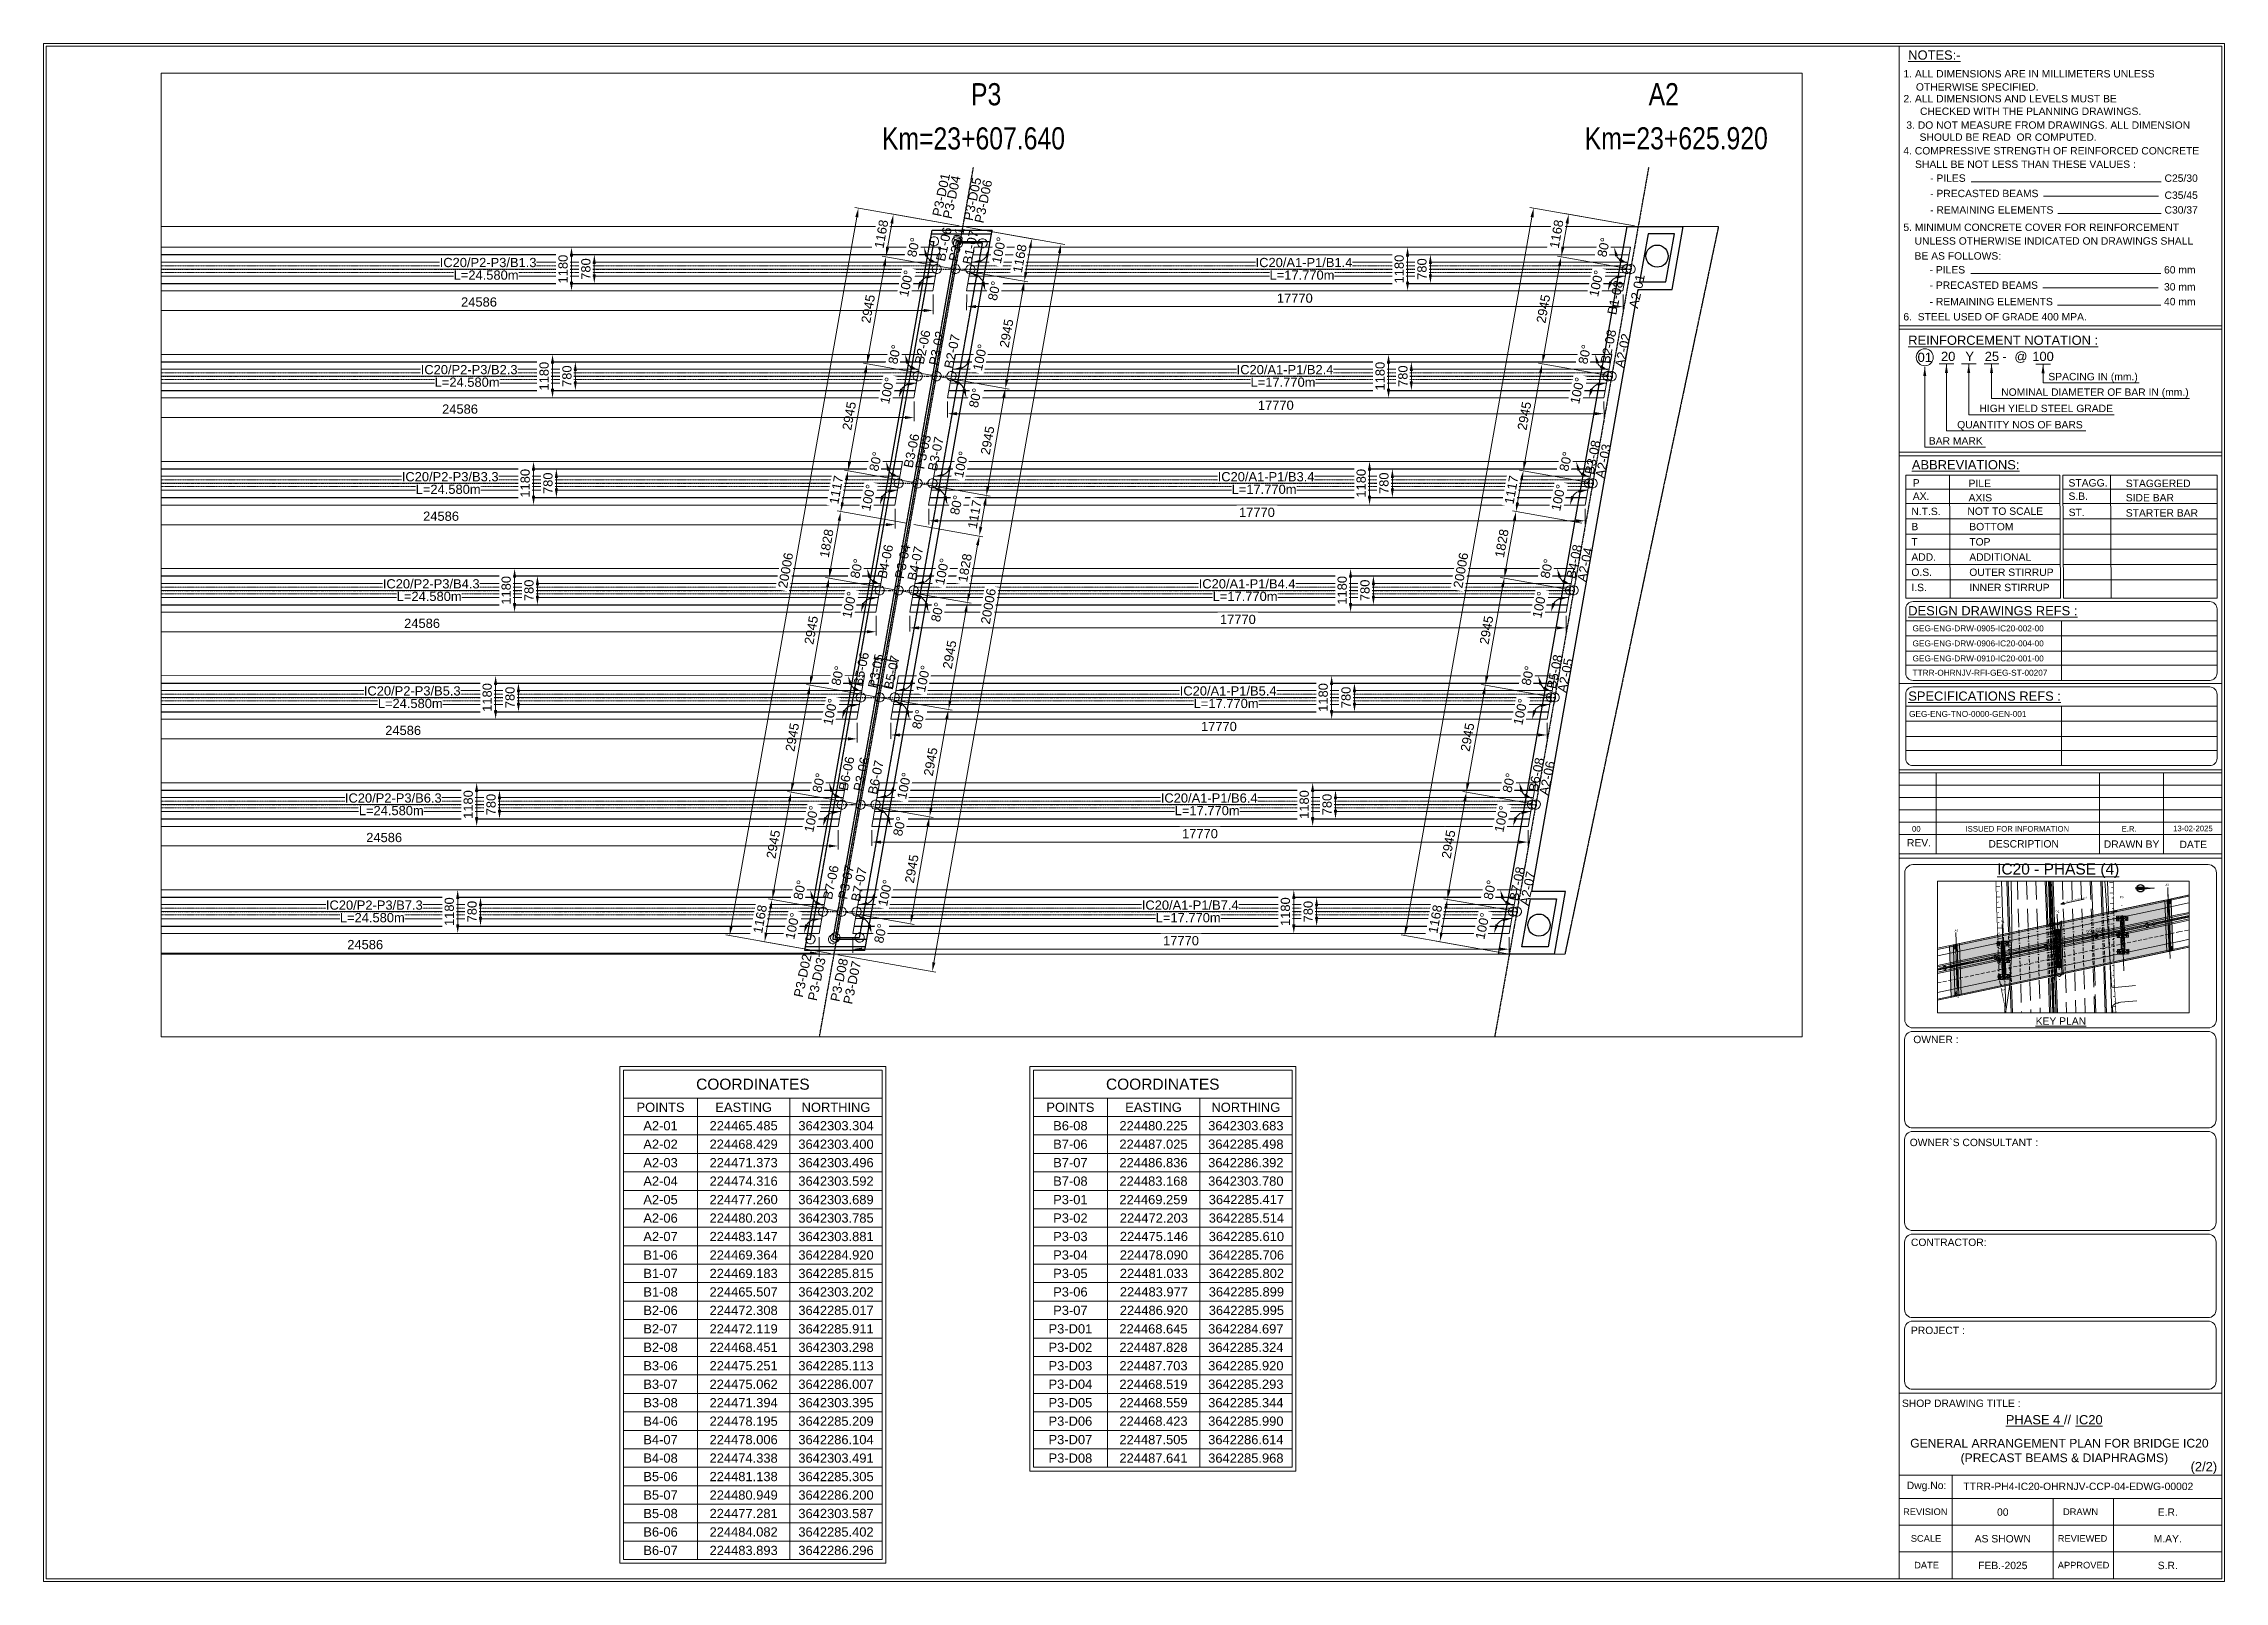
# Paper-space layout 'TTRR-PH4-IC20-OHRNJV-CCP-04-EDWG-00002' of a CAD drawing. Header units: metres, sheet in millimetres. Extents: x 2 to 592, y 0 to 416.
# The model-space entities are those that its viewports show. They can reach past a viewport. Long polylines and large blocks are cut down to what shows.
import ezdxf
from ezdxf.enums import TextEntityAlignment as Align

# ---------------------------------------------------------------- set-up
doc = ezdxf.new("R2010")
doc.units = ezdxf.units.M
doc.header["$MEASUREMENT"] = 0
doc.header["$PDMODE"] = 35
for name, pattern in [('CENTER', [2, 1.25, -0.25, 0.25, -0.25]), ('DASHDOT', [1, 0.5, -0.25, 0, -0.25]), ('DASHDOT2', [0.5, 0.25, -0.125, 0, -0.125]), ('DASHDOTX2', [2, 1, -0.5, 0, -0.5]), ('DASHED', [0.75, 0.5, -0.25]), ('Eixos TRI-312-Part4$0$DASHDOTX2', [2, 1, -0.5, 0, -0.5]), ('HIDDEN', [0.375, 0.25, -0.125]), ('HIDDEN2', [4.7625, 3.175, -1.5875]), ('PHANTOM2', [1.25, 0.625, -0.125, 0.125, -0.125, 0.125, -0.125]), ('right of way LBCD$0$DIVIDE', [1.25, 0.5, -0.25, 0, -0.25, 0, -0.25]), ('Traçado TRI-312-Part4$0$DASHDOT2', [0.5, 0.25, -0.125, 0, -0.125]), ('Traçado TRI-312-Part4$0$DASHDOTX2', [2, 1, -0.5, 0, -0.5]), ('Traçado TRI-312-Part4$0$DASHED', [0.75, 0.5, -0.25])]:
    doc.linetypes.add(name, pattern=pattern)
for name, color, linetype in [('00-Pn-R-Cut line', 1, 'PHANTOM2'), ('_Alinhamentos de pilares', 2, 'DASHDOTX2'), ('_Alinhamentos de vigas', 4, 'DASHDOT2'), ('_LIMITE DO TABULEIRO', 7, 'Continuous'), ('_Pilares', 3, 'Continuous'), ('Corte_G', 3, 'Continuous'), ('Eixos TRI-312-Part4$0$AXIS_ROADS', 1, 'Eixos TRI-312-Part4$0$DASHDOTX2'), ('Eixos TRI-312-Part4$0$AXIS_TRR', 1, 'Eixos TRI-312-Part4$0$DASHDOTX2'), ('estacas_G', 7, 'HIDDEN'), ('Invisivel', 1, 'HIDDEN'), ('Invisível_G', 1, 'HIDDEN'), ('right of way LBCD$0$R.O.W. LBCD', 5, 'right of way LBCD$0$DIVIDE'), ('Tramas_G', 8, 'Continuous'), ('Traçado TRI-312-Part4$0$Cut - Road', 1, 'Continuous'), ('Traçado TRI-312-Part4$0$Dashed Line', 10, 'Traçado TRI-312-Part4$0$DASHED'), ('Traçado TRI-312-Part4$0$DownStruture', 253, 'Traçado TRI-312-Part4$0$DASHDOTX2'), ('Traçado TRI-312-Part4$0$Fill - Road', 3, 'Traçado TRI-312-Part4$0$DASHED'), ('Traçado TRI-312-Part4$0$Lanes', 50, 'Continuous'), ('Traçado TRI-312-Part4$0$New Jersey', 220, 'Continuous'), ('Traçado TRI-312-Part4$0$Side Walk', 10, 'Continuous'), ('Traçado TRI-312-Part4$0$Traços Cut - Road', 1, 'Continuous'), ('Traçado TRI-312-Part4$0$Traços Fill - Road', 3, 'Continuous'), ('Traçado TRI-312-Part4$0$Walls', 6, 'Traçado TRI-312-Part4$0$DASHDOT2'), ('Traços Cut - SR', 1, 'Continuous'), ('Txt Planta ICs-Part3$0$Norte Centro', 7, 'Continuous'), ('Vista_G', 7, 'Continuous')]:
    doc.layers.add(name, color=color, linetype=linetype)
for name, color, linetype, lineweight in [('Cartografia$0$CURB-ROAD', 1, 'Continuous', 5), ('Coordinate Points', 7, 'Continuous', 0), ('Coordinate Table', 7, 'Continuous', 0), ('S-ANNO', 253, 'Continuous', 9), ('S-ANNO-DIMS', 2, 'Continuous', 9), ('S-ANNO-KEYN', 2, 'Continuous', 9), ('S-ANNO-LABL', 2, 'Continuous', 9), ('S-ANNO-NOTE', 3, 'Continuous', 20), ('S-ANNO-PROS', 7, 'Continuous', 9), ('S-ANNO-REFR', 7, 'Continuous', 9), ('S-ANNO-TITL', 2, 'Continuous', 9), ('S-BEAM-CNTR', 253, 'CENTER', 5), ('S-BEAM-HDEN', 3, 'DASHED', 20), ('S-BEAM-TEXT', 5, 'Continuous', 9), ('S-BRDG-PCST', 91, 'Continuous', 20), ('S-TEXT', 2, 'Continuous', 9), ('Traçado TRI-312-Part4$0$Shoulder', 10, 'Continuous', 5)]:
    doc.layers.add(name, color=color, linetype=linetype, lineweight=lineweight)
doc.layers.add('S-ANNO-NPLT', color=140, linetype='Continuous', lineweight=5, plot=False)
doc.styles.add('Arial', font='arial.ttf')
doc.styles.add('Eixos TRI-312-Part4$0$STANDARD', font='arial.ttf')
doc.styles.add('Gen-Text', font='arial.ttf', dxfattribs={"height": 2.5})
doc.styles.add('S-TEXT', font='arial.ttf', dxfattribs={"height": 1})
doc.styles.add('S-TEXT-METR-MILL-100', font='arial.ttf', dxfattribs={"height": 0.25})
doc.styles.get("Standard").update_dxf_attribs({"font": 'arial.ttf'})
doc.dimstyles.new('S-DIMS-METR-MILL-100', dxfattribs={"dimtxt": 0.25, "dimasz": 0.25, "dimexe": 0.1, "dimexo": 0.1, "dimgap": 0.1, "dimtad": 1, "dimdec": 0, "dimlfac": 1000, "dimzin": 0, "dimdsep": 46, "dimtxsty": 'S-TEXT-METR-MILL-100', "dimcen": 0, "dimclrd": 256, "dimclre": 256, "dimadec": 0, "dimazin": 0, "dimtfac": 1, "dimtdec": 0, "dimtmove": 1, "dimatfit": 3, "dimfxl": 1, "dimtzin": 0, "dimlwd": -1, "dimlwe": -1, "dimarcsym": 0})
doc.dimstyles.get("Standard").update_dxf_attribs({"dimtxt": 0.18, "dimasz": 0.18, "dimexe": 0.18, "dimexo": 0.0625, "dimgap": 0.09, "dimtad": 0, "dimtih": 1, "dimtoh": 1, "dimdec": 4, "dimzin": 0, "dimdsep": 46, "dimtxsty": 'Standard', "dimcen": 0.09, "dimadec": 0, "dimazin": 0, "dimtfac": 1, "dimtdec": 4, "dimtofl": 0, "dimtmove": 0, "dimatfit": 3, "dimfxl": 1, "dimtolj": 1, "dimtzin": 0, "dimarcsym": 0})

psp = doc.layouts.new('TTRR-PH4-IC20-OHRNJV-CCP-04-EDWG-00002')

# ---------------------------------------------------------------- texts
at = {"layer": 'S-ANNO-TITL', "style": 'S-TEXT'}
psp.add_text('TTRR-PH4-IC20-OHRNJV-CCP-04-EDWG-00002', height=2, dxfattribs=at).set_placement((521.5, 24.78))

msp = doc.modelspace()

# ---------------------------------------------------------------- texts
at = {"color": 1, "linetype": 'Continuous', "style": 'Arial', "width": 0.8}
for s, p in [('Km=23+625.920', (224462.0594, 3642303.8441)), ('Km=23+607.640', (224465.9908, 3642285.2267))]:
    msp.add_text(s, height=0.6, rotation=102, dxfattribs=at).set_placement(p, align=Align.CENTER)
for s, p in [('A2', (224461.0471, 3642302.8644, -19.5)), ('P3', (224464.8338, 3642284.9149, -19.5))]:
    msp.add_text(s, height=0.6, rotation=102, dxfattribs=at).set_placement(p)

# ---------------------------------------------------------------- blocks, each defined once
blk = doc.blocks.new('*D17')
at = {"layer": 'Defpoints', "color": 0, "ltscale": 0.5, "transparency": 16777216}
for p in [(224474.406, 3642263.88), (224478.282, 3642239.79), (224479.02, 3642240.041), (224479.479, 3642239.83), (224479.479, 3642239.83)]:
    blk.add_point(p, dxfattribs=at)
at = {"layer": 'S-ANNO-DIMS', "ltscale": 0.5, "transparency": 16777216}
blk.add_arc((224479.479, 3642239.83), 0.506, 130.54233, 153.28283, dxfattribs=at)
for points in [[(224479.132, 3642240.251), (224479.169, 3642240.176), (224479.375, 3642240.324)], [(224479.069, 3642240.048), (224478.987, 3642240.066), (224478.974, 3642239.813)]]:
    blk.add_solid(points, dxfattribs=at)
at = {"layer": 'S-ANNO-DIMS', "color": 0, "ltscale": 0.5, "transparency": 16777216, "insert": (224479.325, 3642240.561), "char_height": 0.25, "attachment_point": 5, "rotation": 180, "style": 'S-TEXT-METR-MILL-100', "bg_fill": 3, "box_fill_scale": 1.25, "bg_fill_color": 256, "bg_fill_true_color": 13158600, "bg_fill_transparency": 0}
blk.add_mtext('80°', dxfattribs=at)
blk = doc.blocks.new('*D18')
at = {"layer": 'Defpoints', "color": 0, "ltscale": 0.5, "transparency": 16777216}
for p in [(224473.208, 3642263.84), (224478.282, 3642239.79), (224478.282, 3642239.79), (224479.479, 3642239.83)]:
    blk.add_point(p, dxfattribs=at)
at = {"layer": 'S-ANNO-DIMS', "ltscale": 0.5, "transparency": 16777216}
blk.add_arc((224478.282, 3642239.79), 0.413, 37.12591, 66.69924, dxfattribs=at)
for points in [[(224478.441, 3642240.128), (224478.45, 3642240.211), (224478.197, 3642240.194)], [(224478.651, 3642240.053), (224478.572, 3642240.025), (224478.695, 3642239.803)]]:
    blk.add_solid(points, dxfattribs=at)
at = {"layer": 'S-ANNO-DIMS', "color": 0, "ltscale": 0.5, "transparency": 16777216, "insert": (224478.224, 3642240.46), "char_height": 0.25, "attachment_point": 5, "rotation": 180, "style": 'S-TEXT-METR-MILL-100', "bg_fill": 3, "box_fill_scale": 1.25, "bg_fill_color": 256, "bg_fill_true_color": 13158600, "bg_fill_transparency": 0}
blk.add_mtext('100°', dxfattribs=at)
at = {"layer": 'Defpoints', "color": 0, "ltscale": 0.5, "transparency": 16777216}
blk.add_point((224478.619, 3642240.028), dxfattribs=at)
blk = doc.blocks.new('*D19')
at = {"layer": 'Defpoints', "color": 0, "ltscale": 0.5, "transparency": 16777216}
for p in [(224477.349, 3642263.976), (224481.225, 3642239.886), (224481.964, 3642240.137), (224482.423, 3642239.926), (224482.423, 3642239.926)]:
    blk.add_point(p, dxfattribs=at)
at = {"layer": 'S-ANNO-DIMS', "ltscale": 0.5, "transparency": 16777216}
blk.add_arc((224482.423, 3642239.926), 0.506, 130.54233, 153.28283, dxfattribs=at)
for points in [[(224482.076, 3642240.347), (224482.113, 3642240.273), (224482.319, 3642240.42)], [(224482.012, 3642240.144), (224481.931, 3642240.162), (224481.918, 3642239.909)]]:
    blk.add_solid(points, dxfattribs=at)
at = {"layer": 'S-ANNO-DIMS', "color": 0, "ltscale": 0.5, "transparency": 16777216, "insert": (224482.269, 3642240.657), "char_height": 0.25, "attachment_point": 5, "rotation": 180, "style": 'S-TEXT-METR-MILL-100', "bg_fill": 3, "box_fill_scale": 1.25, "bg_fill_color": 256, "bg_fill_true_color": 13158600, "bg_fill_transparency": 0}
blk.add_mtext('80°', dxfattribs=at)
blk = doc.blocks.new('*D20')
at = {"layer": 'Defpoints', "color": 0, "ltscale": 0.5, "transparency": 16777216}
for p in [(224476.152, 3642263.936), (224481.225, 3642239.886), (224481.225, 3642239.886), (224482.423, 3642239.926)]:
    blk.add_point(p, dxfattribs=at)
at = {"layer": 'S-ANNO-DIMS', "ltscale": 0.5, "transparency": 16777216}
blk.add_arc((224481.225, 3642239.886), 0.413, 37.12591, 66.69924, dxfattribs=at)
for points in [[(224481.385, 3642240.224), (224481.393, 3642240.307), (224481.14, 3642240.29)], [(224481.594, 3642240.149), (224481.516, 3642240.121), (224481.638, 3642239.9)]]:
    blk.add_solid(points, dxfattribs=at)
at = {"layer": 'S-ANNO-DIMS', "color": 0, "ltscale": 0.5, "transparency": 16777216, "insert": (224481.168, 3642240.556), "char_height": 0.25, "attachment_point": 5, "rotation": 180, "style": 'S-TEXT-METR-MILL-100', "bg_fill": 3, "box_fill_scale": 1.25, "bg_fill_color": 256, "bg_fill_true_color": 13158600, "bg_fill_transparency": 0}
blk.add_mtext('100°', dxfattribs=at)
at = {"layer": 'Defpoints', "color": 0, "ltscale": 0.5, "transparency": 16777216}
blk.add_point((224481.563, 3642240.124), dxfattribs=at)
blk = doc.blocks.new('*D21')
at = {"layer": 'Defpoints', "color": 0, "ltscale": 0.5, "transparency": 16777216}
for p in [(224480.293, 3642264.073), (224484.907, 3642240.234), (224484.169, 3642239.982), (224485.367, 3642240.022), (224485.367, 3642240.022)]:
    blk.add_point(p, dxfattribs=at)
at = {"layer": 'S-ANNO-DIMS', "ltscale": 0.5, "transparency": 16777216}
blk.add_arc((224485.367, 3642240.022), 0.506, 130.54233, 153.28283, dxfattribs=at)
for points in [[(224484.956, 3642240.24), (224484.874, 3642240.258), (224484.861, 3642240.005)], [(224485.019, 3642240.444), (224485.056, 3642240.369), (224485.262, 3642240.517)]]:
    blk.add_solid(points, dxfattribs=at)
at = {"layer": 'S-ANNO-DIMS', "color": 0, "ltscale": 0.5, "transparency": 16777216, "insert": (224485.212, 3642240.753), "char_height": 0.25, "attachment_point": 5, "rotation": 180, "style": 'S-TEXT-METR-MILL-100', "bg_fill": 3, "box_fill_scale": 1.25, "bg_fill_color": 256, "bg_fill_true_color": 13158600, "bg_fill_transparency": 0}
blk.add_mtext('80°', dxfattribs=at)
blk = doc.blocks.new('*D22')
at = {"layer": 'Defpoints', "color": 0, "ltscale": 0.5, "transparency": 16777216}
for p in [(224479.095, 3642264.033), (224484.169, 3642239.982), (224484.169, 3642239.982), (224485.367, 3642240.022)]:
    blk.add_point(p, dxfattribs=at)
at = {"layer": 'S-ANNO-DIMS', "ltscale": 0.5, "transparency": 16777216}
blk.add_arc((224484.169, 3642239.982), 0.413, 37.12591, 66.69924, dxfattribs=at)
for points in [[(224484.328, 3642240.32), (224484.337, 3642240.403), (224484.084, 3642240.386)], [(224484.538, 3642240.245), (224484.459, 3642240.218), (224484.582, 3642239.996)]]:
    blk.add_solid(points, dxfattribs=at)
at = {"layer": 'S-ANNO-DIMS', "color": 0, "ltscale": 0.5, "transparency": 16777216, "insert": (224484.111, 3642240.653), "char_height": 0.25, "attachment_point": 5, "rotation": 180, "style": 'S-TEXT-METR-MILL-100', "bg_fill": 3, "box_fill_scale": 1.25, "bg_fill_color": 256, "bg_fill_true_color": 13158600, "bg_fill_transparency": 0}
blk.add_mtext('100°', dxfattribs=at)
at = {"layer": 'Defpoints', "color": 0, "ltscale": 0.5, "transparency": 16777216}
blk.add_point((224484.506, 3642240.221), dxfattribs=at)
blk = doc.blocks.new('*D23')
at = {"layer": 'Defpoints', "color": 0, "ltscale": 0.5, "transparency": 16777216}
for p in [(224483.236, 3642264.169), (224487.851, 3642240.33), (224487.113, 3642240.078), (224488.31, 3642240.118), (224488.31, 3642240.118)]:
    blk.add_point(p, dxfattribs=at)
at = {"layer": 'S-ANNO-DIMS', "ltscale": 0.5, "transparency": 16777216}
blk.add_arc((224488.31, 3642240.118), 0.506, 130.54233, 153.28283, dxfattribs=at)
for points in [[(224487.899, 3642240.337), (224487.818, 3642240.355), (224487.805, 3642240.101)], [(224487.963, 3642240.54), (224488, 3642240.465), (224488.206, 3642240.613)]]:
    blk.add_solid(points, dxfattribs=at)
at = {"layer": 'S-ANNO-DIMS', "color": 0, "ltscale": 0.5, "transparency": 16777216, "insert": (224488.156, 3642240.85), "char_height": 0.25, "attachment_point": 5, "rotation": 180, "style": 'S-TEXT-METR-MILL-100', "bg_fill": 3, "box_fill_scale": 1.25, "bg_fill_color": 256, "bg_fill_true_color": 13158600, "bg_fill_transparency": 0}
blk.add_mtext('80°', dxfattribs=at)
blk = doc.blocks.new('*D24')
at = {"layer": 'Defpoints', "color": 0, "ltscale": 0.5, "transparency": 16777216}
for p in [(224482.039, 3642264.129), (224487.113, 3642240.078), (224487.113, 3642240.078), (224488.31, 3642240.118)]:
    blk.add_point(p, dxfattribs=at)
at = {"layer": 'S-ANNO-DIMS', "ltscale": 0.5, "transparency": 16777216}
blk.add_arc((224487.113, 3642240.078), 0.413, 37.12591, 66.69924, dxfattribs=at)
for points in [[(224487.272, 3642240.416), (224487.28, 3642240.499), (224487.027, 3642240.483)], [(224487.481, 3642240.342), (224487.403, 3642240.314), (224487.526, 3642240.092)]]:
    blk.add_solid(points, dxfattribs=at)
at = {"layer": 'S-ANNO-DIMS', "color": 0, "ltscale": 0.5, "transparency": 16777216, "insert": (224487.055, 3642240.749), "char_height": 0.25, "attachment_point": 5, "rotation": 180, "style": 'S-TEXT-METR-MILL-100', "bg_fill": 3, "box_fill_scale": 1.25, "bg_fill_color": 256, "bg_fill_true_color": 13158600, "bg_fill_transparency": 0}
blk.add_mtext('100°', dxfattribs=at)
at = {"layer": 'Defpoints', "color": 0, "ltscale": 0.5, "transparency": 16777216}
blk.add_point((224487.45, 3642240.317), dxfattribs=at)
blk = doc.blocks.new('*D25')
at = {"layer": 'Defpoints', "color": 0, "ltscale": 0.5, "transparency": 16777216}
for p in [(224486.18, 3642264.265), (224490.794, 3642240.426), (224490.056, 3642240.175), (224491.254, 3642240.215), (224491.254, 3642240.215)]:
    blk.add_point(p, dxfattribs=at)
at = {"layer": 'S-ANNO-DIMS', "ltscale": 0.5, "transparency": 16777216}
blk.add_arc((224491.254, 3642240.215), 0.506, 130.54233, 153.28283, dxfattribs=at)
for points in [[(224490.843, 3642240.433), (224490.761, 3642240.451), (224490.748, 3642240.198)], [(224490.907, 3642240.636), (224490.943, 3642240.561), (224491.149, 3642240.709)]]:
    blk.add_solid(points, dxfattribs=at)
at = {"layer": 'S-ANNO-DIMS', "color": 0, "ltscale": 0.5, "transparency": 16777216, "insert": (224491.099, 3642240.946), "char_height": 0.25, "attachment_point": 5, "rotation": 180, "style": 'S-TEXT-METR-MILL-100', "bg_fill": 3, "box_fill_scale": 1.25, "bg_fill_color": 256, "bg_fill_true_color": 13158600, "bg_fill_transparency": 0}
blk.add_mtext('80°', dxfattribs=at)
blk = doc.blocks.new('*D26')
at = {"layer": 'Defpoints', "color": 0, "ltscale": 0.5, "transparency": 16777216}
for p in [(224484.982, 3642264.225), (224490.056, 3642240.175), (224490.056, 3642240.175), (224491.254, 3642240.215)]:
    blk.add_point(p, dxfattribs=at)
at = {"layer": 'S-ANNO-DIMS', "ltscale": 0.5, "transparency": 16777216}
blk.add_arc((224490.056, 3642240.175), 0.413, 37.12591, 66.69924, dxfattribs=at)
for points in [[(224490.215, 3642240.513), (224490.224, 3642240.596), (224489.971, 3642240.579)], [(224490.425, 3642240.438), (224490.346, 3642240.41), (224490.469, 3642240.188)]]:
    blk.add_solid(points, dxfattribs=at)
at = {"layer": 'S-ANNO-DIMS', "color": 0, "ltscale": 0.5, "transparency": 16777216, "insert": (224489.998, 3642240.845), "char_height": 0.25, "attachment_point": 5, "rotation": 180, "style": 'S-TEXT-METR-MILL-100', "bg_fill": 3, "box_fill_scale": 1.25, "bg_fill_color": 256, "bg_fill_true_color": 13158600, "bg_fill_transparency": 0}
blk.add_mtext('100°', dxfattribs=at)
at = {"layer": 'Defpoints', "color": 0, "ltscale": 0.5, "transparency": 16777216}
blk.add_point((224490.394, 3642240.413), dxfattribs=at)
blk = doc.blocks.new('*D27')
at = {"layer": 'Defpoints', "color": 0, "ltscale": 0.5, "transparency": 16777216}
for p in [(224489.123, 3642264.361), (224493, 3642240.271), (224493.738, 3642240.522), (224494.197, 3642240.311), (224494.197, 3642240.311)]:
    blk.add_point(p, dxfattribs=at)
at = {"layer": 'S-ANNO-DIMS', "ltscale": 0.5, "transparency": 16777216}
blk.add_arc((224494.197, 3642240.311), 0.506, 130.54233, 153.28283, dxfattribs=at)
for points in [[(224493.786, 3642240.529), (224493.705, 3642240.547), (224493.692, 3642240.294)], [(224493.85, 3642240.732), (224493.887, 3642240.658), (224494.093, 3642240.805)]]:
    blk.add_solid(points, dxfattribs=at)
at = {"layer": 'S-ANNO-DIMS', "color": 0, "ltscale": 0.5, "transparency": 16777216, "insert": (224494.043, 3642241.042), "char_height": 0.25, "attachment_point": 5, "rotation": 180, "style": 'S-TEXT-METR-MILL-100', "bg_fill": 3, "box_fill_scale": 1.25, "bg_fill_color": 256, "bg_fill_true_color": 13158600, "bg_fill_transparency": 0}
blk.add_mtext('80°', dxfattribs=at)
blk = doc.blocks.new('*D28')
at = {"layer": 'Defpoints', "color": 0, "ltscale": 0.5, "transparency": 16777216}
for p in [(224487.926, 3642264.321), (224493, 3642240.271), (224493, 3642240.271), (224494.197, 3642240.311)]:
    blk.add_point(p, dxfattribs=at)
at = {"layer": 'S-ANNO-DIMS', "ltscale": 0.5, "transparency": 16777216}
blk.add_arc((224493, 3642240.271), 0.413, 37.12591, 66.69924, dxfattribs=at)
for points in [[(224493.159, 3642240.609), (224493.167, 3642240.692), (224492.914, 3642240.675)], [(224493.368, 3642240.534), (224493.29, 3642240.506), (224493.413, 3642240.285)]]:
    blk.add_solid(points, dxfattribs=at)
at = {"layer": 'S-ANNO-DIMS', "color": 0, "ltscale": 0.5, "transparency": 16777216, "insert": (224492.942, 3642240.941), "char_height": 0.25, "attachment_point": 5, "rotation": 180, "style": 'S-TEXT-METR-MILL-100', "bg_fill": 3, "box_fill_scale": 1.25, "bg_fill_color": 256, "bg_fill_true_color": 13158600, "bg_fill_transparency": 0}
blk.add_mtext('100°', dxfattribs=at)
at = {"layer": 'Defpoints', "color": 0, "ltscale": 0.5, "transparency": 16777216}
blk.add_point((224493.337, 3642240.509), dxfattribs=at)
blk = doc.blocks.new('*D29')
at = {"layer": 'Defpoints', "color": 0, "ltscale": 0.5, "transparency": 16777216}
for p in [(224492.067, 3642264.458), (224495.943, 3642240.367), (224496.682, 3642240.619), (224497.141, 3642240.407), (224497.141, 3642240.407)]:
    blk.add_point(p, dxfattribs=at)
at = {"layer": 'S-ANNO-DIMS', "ltscale": 0.5, "transparency": 16777216}
blk.add_arc((224497.141, 3642240.407), 0.506, 130.54233, 153.28283, dxfattribs=at)
for points in [[(224496.794, 3642240.829), (224496.83, 3642240.754), (224497.036, 3642240.902)], [(224496.73, 3642240.625), (224496.648, 3642240.643), (224496.635, 3642240.39)]]:
    blk.add_solid(points, dxfattribs=at)
at = {"layer": 'S-ANNO-DIMS', "color": 0, "ltscale": 0.5, "transparency": 16777216, "insert": (224496.986, 3642241.138), "char_height": 0.25, "attachment_point": 5, "rotation": 180, "style": 'S-TEXT-METR-MILL-100', "bg_fill": 3, "box_fill_scale": 1.25, "bg_fill_color": 256, "bg_fill_true_color": 13158600, "bg_fill_transparency": 0}
blk.add_mtext('80°', dxfattribs=at)
blk = doc.blocks.new('*D30')
at = {"layer": 'Defpoints', "color": 0, "ltscale": 0.5, "transparency": 16777216}
for p in [(224490.869, 3642264.418), (224495.943, 3642240.367), (224495.943, 3642240.367), (224497.141, 3642240.407)]:
    blk.add_point(p, dxfattribs=at)
at = {"layer": 'S-ANNO-DIMS', "ltscale": 0.5, "transparency": 16777216}
blk.add_arc((224495.943, 3642240.367), 0.413, 37.12591, 66.69924, dxfattribs=at)
for points in [[(224496.102, 3642240.705), (224496.111, 3642240.788), (224495.858, 3642240.771)], [(224496.312, 3642240.63), (224496.233, 3642240.603), (224496.356, 3642240.381)]]:
    blk.add_solid(points, dxfattribs=at)
at = {"layer": 'S-ANNO-DIMS', "color": 0, "ltscale": 0.5, "transparency": 16777216, "insert": (224495.885, 3642241.037), "char_height": 0.25, "attachment_point": 5, "rotation": 180, "style": 'S-TEXT-METR-MILL-100', "bg_fill": 3, "box_fill_scale": 1.25, "bg_fill_color": 256, "bg_fill_true_color": 13158600, "bg_fill_transparency": 0}
blk.add_mtext('100°', dxfattribs=at)
at = {"layer": 'Defpoints', "color": 0, "ltscale": 0.5, "transparency": 16777216}
blk.add_point((224496.281, 3642240.606), dxfattribs=at)
blk = doc.blocks.new('*D75')
at = {"layer": 'Defpoints', "color": 0, "ltscale": 0.5, "transparency": 16777216}
for p in [(224469.962, 3642284.946), (224474.576, 3642261.107), (224475.035, 3642260.896), (224475.035, 3642260.896), (224473.838, 3642260.856)]:
    blk.add_point(p, dxfattribs=at)
at = {"layer": 'S-ANNO-DIMS', "ltscale": 0.5, "transparency": 16777216}
blk.add_arc((224475.035, 3642260.896), 0.506, 130.54233, 153.28283, dxfattribs=at)
for points in [[(224474.624, 3642261.114), (224474.543, 3642261.132), (224474.53, 3642260.879)], [(224474.688, 3642261.317), (224474.725, 3642261.242), (224474.931, 3642261.39)]]:
    blk.add_solid(points, dxfattribs=at)
at = {"layer": 'S-ANNO-DIMS', "color": 0, "ltscale": 0.5, "transparency": 16777216, "insert": (224474.881, 3642261.627), "char_height": 0.25, "attachment_point": 5, "rotation": 180, "style": 'S-TEXT-METR-MILL-100', "bg_fill": 3, "box_fill_scale": 1.25, "bg_fill_color": 256, "bg_fill_true_color": 13158600, "bg_fill_transparency": 0}
blk.add_mtext('80°', dxfattribs=at)
blk = doc.blocks.new('*D76')
at = {"layer": 'Defpoints', "color": 0, "ltscale": 0.5, "transparency": 16777216}
for p in [(224468.764, 3642284.906), (224475.035, 3642260.896), (224473.838, 3642260.856), (224473.838, 3642260.856)]:
    blk.add_point(p, dxfattribs=at)
at = {"layer": 'S-ANNO-DIMS', "ltscale": 0.5, "transparency": 16777216}
blk.add_arc((224473.838, 3642260.856), 0.413, 37.12591, 66.69924, dxfattribs=at)
for points in [[(224473.997, 3642261.194), (224474.005, 3642261.277), (224473.753, 3642261.26)], [(224474.207, 3642261.119), (224474.128, 3642261.091), (224474.251, 3642260.869)]]:
    blk.add_solid(points, dxfattribs=at)
at = {"layer": 'S-ANNO-DIMS', "color": 0, "ltscale": 0.5, "transparency": 16777216, "insert": (224473.78, 3642261.526), "char_height": 0.25, "attachment_point": 5, "rotation": 180, "style": 'S-TEXT-METR-MILL-100', "bg_fill": 3, "box_fill_scale": 1.25, "bg_fill_color": 256, "bg_fill_true_color": 13158600, "bg_fill_transparency": 0}
blk.add_mtext('100°', dxfattribs=at)
at = {"layer": 'Defpoints', "color": 0, "ltscale": 0.5, "transparency": 16777216}
blk.add_point((224474.175, 3642261.094), dxfattribs=at)
blk = doc.blocks.new('*D77')
at = {"layer": 'Defpoints', "color": 0, "ltscale": 0.5, "transparency": 16777216}
for p in [(224472.905, 3642285.042), (224476.781, 3642260.952), (224477.52, 3642261.203), (224477.979, 3642260.992), (224477.979, 3642260.992)]:
    blk.add_point(p, dxfattribs=at)
at = {"layer": 'S-ANNO-DIMS', "ltscale": 0.5, "transparency": 16777216}
blk.add_arc((224477.979, 3642260.992), 0.506, 130.54233, 153.28283, dxfattribs=at)
for points in [[(224477.632, 3642261.413), (224477.669, 3642261.339), (224477.875, 3642261.486)], [(224477.568, 3642261.21), (224477.487, 3642261.228), (224477.474, 3642260.975)]]:
    blk.add_solid(points, dxfattribs=at)
at = {"layer": 'S-ANNO-DIMS', "color": 0, "ltscale": 0.5, "transparency": 16777216, "insert": (224477.825, 3642261.723), "char_height": 0.25, "attachment_point": 5, "rotation": 180, "style": 'S-TEXT-METR-MILL-100', "bg_fill": 3, "box_fill_scale": 1.25, "bg_fill_color": 256, "bg_fill_true_color": 13158600, "bg_fill_transparency": 0}
blk.add_mtext('80°', dxfattribs=at)
blk = doc.blocks.new('*D78')
at = {"layer": 'Defpoints', "color": 0, "ltscale": 0.5, "transparency": 16777216}
for p in [(224471.708, 3642285.002), (224476.781, 3642260.952), (224476.781, 3642260.952), (224477.979, 3642260.992)]:
    blk.add_point(p, dxfattribs=at)
at = {"layer": 'S-ANNO-DIMS', "ltscale": 0.5, "transparency": 16777216}
blk.add_arc((224476.781, 3642260.952), 0.413, 37.12591, 66.69924, dxfattribs=at)
for points in [[(224476.941, 3642261.29), (224476.949, 3642261.373), (224476.696, 3642261.356)], [(224477.15, 3642261.215), (224477.072, 3642261.187), (224477.194, 3642260.966)]]:
    blk.add_solid(points, dxfattribs=at)
at = {"layer": 'S-ANNO-DIMS', "color": 0, "ltscale": 0.5, "transparency": 16777216, "insert": (224476.723, 3642261.622), "char_height": 0.25, "attachment_point": 5, "rotation": 180, "style": 'S-TEXT-METR-MILL-100', "bg_fill": 3, "box_fill_scale": 1.25, "bg_fill_color": 256, "bg_fill_true_color": 13158600, "bg_fill_transparency": 0}
blk.add_mtext('100°', dxfattribs=at)
at = {"layer": 'Defpoints', "color": 0, "ltscale": 0.5, "transparency": 16777216}
blk.add_point((224477.119, 3642261.19), dxfattribs=at)
blk = doc.blocks.new('*D79')
at = {"layer": 'Defpoints', "color": 0, "ltscale": 0.5, "transparency": 16777216}
for p in [(224475.849, 3642285.139), (224479.725, 3642261.048), (224480.463, 3642261.3), (224480.922, 3642261.088), (224480.922, 3642261.088)]:
    blk.add_point(p, dxfattribs=at)
at = {"layer": 'S-ANNO-DIMS', "ltscale": 0.5, "transparency": 16777216}
blk.add_arc((224480.922, 3642261.088), 0.506, 130.54233, 153.28283, dxfattribs=at)
for points in [[(224480.575, 3642261.51), (224480.612, 3642261.435), (224480.818, 3642261.583)], [(224480.512, 3642261.306), (224480.43, 3642261.324), (224480.417, 3642261.071)]]:
    blk.add_solid(points, dxfattribs=at)
at = {"layer": 'S-ANNO-DIMS', "color": 0, "ltscale": 0.5, "transparency": 16777216, "insert": (224480.768, 3642261.819), "char_height": 0.25, "attachment_point": 5, "rotation": 180, "style": 'S-TEXT-METR-MILL-100', "bg_fill": 3, "box_fill_scale": 1.25, "bg_fill_color": 256, "bg_fill_true_color": 13158600, "bg_fill_transparency": 0}
blk.add_mtext('80°', dxfattribs=at)
blk = doc.blocks.new('*D80')
at = {"layer": 'Defpoints', "color": 0, "ltscale": 0.5, "transparency": 16777216}
for p in [(224474.651, 3642285.099), (224479.725, 3642261.048), (224479.725, 3642261.048), (224480.922, 3642261.088)]:
    blk.add_point(p, dxfattribs=at)
at = {"layer": 'S-ANNO-DIMS', "ltscale": 0.5, "transparency": 16777216}
blk.add_arc((224479.725, 3642261.048), 0.413, 37.12591, 66.69924, dxfattribs=at)
for points in [[(224479.884, 3642261.386), (224479.892, 3642261.469), (224479.64, 3642261.452)], [(224480.094, 3642261.311), (224480.015, 3642261.284), (224480.138, 3642261.062)]]:
    blk.add_solid(points, dxfattribs=at)
at = {"layer": 'S-ANNO-DIMS', "color": 0, "ltscale": 0.5, "transparency": 16777216, "insert": (224479.667, 3642261.718), "char_height": 0.25, "attachment_point": 5, "rotation": 180, "style": 'S-TEXT-METR-MILL-100', "bg_fill": 3, "box_fill_scale": 1.25, "bg_fill_color": 256, "bg_fill_true_color": 13158600, "bg_fill_transparency": 0}
blk.add_mtext('100°', dxfattribs=at)
at = {"layer": 'Defpoints', "color": 0, "ltscale": 0.5, "transparency": 16777216}
blk.add_point((224480.062, 3642261.286), dxfattribs=at)
blk = doc.blocks.new('*D1')
at = {"layer": 'Defpoints', "color": 0, "ltscale": 0.5, "transparency": 16777216}
for p in [(224478.792, 3642285.235), (224482.668, 3642261.144), (224483.407, 3642261.396), (224483.866, 3642261.184), (224483.866, 3642261.184)]:
    blk.add_point(p, dxfattribs=at)
at = {"layer": 'S-ANNO-DIMS', "ltscale": 0.5, "transparency": 16777216}
blk.add_arc((224483.866, 3642261.184), 0.506, 130.54233, 153.28283, dxfattribs=at)
for points in [[(224483.519, 3642261.606), (224483.556, 3642261.531), (224483.762, 3642261.679)], [(224483.455, 3642261.403), (224483.374, 3642261.42), (224483.361, 3642261.167)]]:
    blk.add_solid(points, dxfattribs=at)
at = {"layer": 'S-ANNO-DIMS', "color": 0, "ltscale": 0.5, "transparency": 16777216, "insert": (224483.712, 3642261.916), "char_height": 0.25, "attachment_point": 5, "rotation": 180, "style": 'S-TEXT-METR-MILL-100', "bg_fill": 3, "box_fill_scale": 1.25, "bg_fill_color": 256, "bg_fill_true_color": 13158600, "bg_fill_transparency": 0}
blk.add_mtext('80°', dxfattribs=at)
blk = doc.blocks.new('*D2')
at = {"layer": 'Defpoints', "color": 0, "ltscale": 0.5, "transparency": 16777216}
for p in [(224477.595, 3642285.195), (224482.668, 3642261.144), (224482.668, 3642261.144), (224483.866, 3642261.184)]:
    blk.add_point(p, dxfattribs=at)
at = {"layer": 'S-ANNO-DIMS', "ltscale": 0.5, "transparency": 16777216}
blk.add_arc((224482.668, 3642261.144), 0.413, 37.12591, 66.69924, dxfattribs=at)
for points in [[(224482.828, 3642261.482), (224482.836, 3642261.565), (224482.583, 3642261.549)], [(224483.037, 3642261.408), (224482.959, 3642261.38), (224483.081, 3642261.158)]]:
    blk.add_solid(points, dxfattribs=at)
at = {"layer": 'S-ANNO-DIMS', "color": 0, "ltscale": 0.5, "transparency": 16777216, "insert": (224482.61, 3642261.815), "char_height": 0.25, "attachment_point": 5, "rotation": 180, "style": 'S-TEXT-METR-MILL-100', "bg_fill": 3, "box_fill_scale": 1.25, "bg_fill_color": 256, "bg_fill_true_color": 13158600, "bg_fill_transparency": 0}
blk.add_mtext('100°', dxfattribs=at)
at = {"layer": 'Defpoints', "color": 0, "ltscale": 0.5, "transparency": 16777216}
blk.add_point((224483.006, 3642261.383), dxfattribs=at)
blk = doc.blocks.new('*D3')
at = {"layer": 'Defpoints', "color": 0, "ltscale": 0.5, "transparency": 16777216}
for p in [(224481.736, 3642285.331), (224486.35, 3642261.492), (224485.612, 3642261.241), (224486.809, 3642261.28), (224486.809, 3642261.28)]:
    blk.add_point(p, dxfattribs=at)
at = {"layer": 'S-ANNO-DIMS', "ltscale": 0.5, "transparency": 16777216}
blk.add_arc((224486.809, 3642261.28), 0.506, 130.54233, 153.28283, dxfattribs=at)
for points in [[(224486.399, 3642261.499), (224486.317, 3642261.517), (224486.304, 3642261.264)], [(224486.462, 3642261.702), (224486.499, 3642261.627), (224486.705, 3642261.775)]]:
    blk.add_solid(points, dxfattribs=at)
at = {"layer": 'S-ANNO-DIMS', "color": 0, "ltscale": 0.5, "transparency": 16777216, "insert": (224486.655, 3642262.012), "char_height": 0.25, "attachment_point": 5, "rotation": 180, "style": 'S-TEXT-METR-MILL-100', "bg_fill": 3, "box_fill_scale": 1.25, "bg_fill_color": 256, "bg_fill_true_color": 13158600, "bg_fill_transparency": 0}
blk.add_mtext('80°', dxfattribs=at)
blk = doc.blocks.new('*D4')
at = {"layer": 'Defpoints', "color": 0, "ltscale": 0.5, "transparency": 16777216}
for p in [(224480.538, 3642285.291), (224485.612, 3642261.241), (224485.612, 3642261.241), (224486.809, 3642261.28)]:
    blk.add_point(p, dxfattribs=at)
at = {"layer": 'S-ANNO-DIMS', "ltscale": 0.5, "transparency": 16777216}
blk.add_arc((224485.612, 3642261.241), 0.413, 37.12591, 66.69924, dxfattribs=at)
for points in [[(224485.771, 3642261.579), (224485.78, 3642261.662), (224485.527, 3642261.645)], [(224485.981, 3642261.504), (224485.902, 3642261.476), (224486.025, 3642261.254)]]:
    blk.add_solid(points, dxfattribs=at)
at = {"layer": 'S-ANNO-DIMS', "color": 0, "ltscale": 0.5, "transparency": 16777216, "insert": (224485.554, 3642261.911), "char_height": 0.25, "attachment_point": 5, "rotation": 180, "style": 'S-TEXT-METR-MILL-100', "bg_fill": 3, "box_fill_scale": 1.25, "bg_fill_color": 256, "bg_fill_true_color": 13158600, "bg_fill_transparency": 0}
blk.add_mtext('100°', dxfattribs=at)
at = {"layer": 'Defpoints', "color": 0, "ltscale": 0.5, "transparency": 16777216}
blk.add_point((224485.949, 3642261.479), dxfattribs=at)
blk = doc.blocks.new('*D5')
at = {"layer": 'Defpoints', "color": 0, "ltscale": 0.5, "transparency": 16777216}
for p in [(224484.679, 3642285.427), (224489.294, 3642261.588), (224488.555, 3642261.337), (224489.753, 3642261.377), (224489.753, 3642261.377)]:
    blk.add_point(p, dxfattribs=at)
at = {"layer": 'S-ANNO-DIMS', "ltscale": 0.5, "transparency": 16777216}
blk.add_arc((224489.753, 3642261.377), 0.506, 130.54233, 153.28283, dxfattribs=at)
for points in [[(224489.342, 3642261.595), (224489.261, 3642261.613), (224489.248, 3642261.36)], [(224489.406, 3642261.798), (224489.443, 3642261.724), (224489.649, 3642261.871)]]:
    blk.add_solid(points, dxfattribs=at)
at = {"layer": 'S-ANNO-DIMS', "color": 0, "ltscale": 0.5, "transparency": 16777216, "insert": (224489.599, 3642262.108), "char_height": 0.25, "attachment_point": 5, "rotation": 180, "style": 'S-TEXT-METR-MILL-100', "bg_fill": 3, "box_fill_scale": 1.25, "bg_fill_color": 256, "bg_fill_true_color": 13158600, "bg_fill_transparency": 0}
blk.add_mtext('80°', dxfattribs=at)
blk = doc.blocks.new('*D6')
at = {"layer": 'Defpoints', "color": 0, "ltscale": 0.5, "transparency": 16777216}
for p in [(224483.482, 3642285.387), (224488.555, 3642261.337), (224488.555, 3642261.337), (224489.753, 3642261.377)]:
    blk.add_point(p, dxfattribs=at)
at = {"layer": 'S-ANNO-DIMS', "ltscale": 0.5, "transparency": 16777216}
blk.add_arc((224488.555, 3642261.337), 0.413, 37.12591, 66.69924, dxfattribs=at)
for points in [[(224488.715, 3642261.675), (224488.723, 3642261.758), (224488.47, 3642261.741)], [(224488.924, 3642261.6), (224488.846, 3642261.572), (224488.968, 3642261.351)]]:
    blk.add_solid(points, dxfattribs=at)
at = {"layer": 'S-ANNO-DIMS', "color": 0, "ltscale": 0.5, "transparency": 16777216, "insert": (224488.497, 3642262.007), "char_height": 0.25, "attachment_point": 5, "rotation": 180, "style": 'S-TEXT-METR-MILL-100', "bg_fill": 3, "box_fill_scale": 1.25, "bg_fill_color": 256, "bg_fill_true_color": 13158600, "bg_fill_transparency": 0}
blk.add_mtext('100°', dxfattribs=at)
at = {"layer": 'Defpoints', "color": 0, "ltscale": 0.5, "transparency": 16777216}
blk.add_point((224488.893, 3642261.575), dxfattribs=at)
blk = doc.blocks.new('*D7')
at = {"layer": 'Defpoints', "color": 0, "ltscale": 0.5, "transparency": 16777216}
for p in [(224487.623, 3642285.524), (224492.237, 3642261.685), (224492.697, 3642261.473), (224492.697, 3642261.473), (224491.499, 3642261.433)]:
    blk.add_point(p, dxfattribs=at)
at = {"layer": 'S-ANNO-DIMS', "ltscale": 0.5, "transparency": 16777216}
blk.add_arc((224492.697, 3642261.473), 0.506, 130.54233, 153.28283, dxfattribs=at)
for points in [[(224492.286, 3642261.691), (224492.204, 3642261.709), (224492.191, 3642261.456)], [(224492.349, 3642261.895), (224492.386, 3642261.82), (224492.592, 3642261.968)]]:
    blk.add_solid(points, dxfattribs=at)
at = {"layer": 'S-ANNO-DIMS', "color": 0, "ltscale": 0.5, "transparency": 16777216, "insert": (224492.542, 3642262.204), "char_height": 0.25, "attachment_point": 5, "rotation": 180, "style": 'S-TEXT-METR-MILL-100', "bg_fill": 3, "box_fill_scale": 1.25, "bg_fill_color": 256, "bg_fill_true_color": 13158600, "bg_fill_transparency": 0}
blk.add_mtext('80°', dxfattribs=at)
blk = doc.blocks.new('*D8')
at = {"layer": 'Defpoints', "color": 0, "ltscale": 0.5, "transparency": 16777216}
for p in [(224486.425, 3642285.484), (224492.697, 3642261.473), (224491.499, 3642261.433), (224491.499, 3642261.433)]:
    blk.add_point(p, dxfattribs=at)
at = {"layer": 'S-ANNO-DIMS', "ltscale": 0.5, "transparency": 16777216}
blk.add_arc((224491.499, 3642261.433), 0.413, 37.12591, 66.69924, dxfattribs=at)
for points in [[(224491.658, 3642261.771), (224491.667, 3642261.854), (224491.414, 3642261.837)], [(224491.868, 3642261.696), (224491.789, 3642261.668), (224491.912, 3642261.447)]]:
    blk.add_solid(points, dxfattribs=at)
at = {"layer": 'S-ANNO-DIMS', "color": 0, "ltscale": 0.5, "transparency": 16777216, "insert": (224491.441, 3642262.103), "char_height": 0.25, "attachment_point": 5, "rotation": 180, "style": 'S-TEXT-METR-MILL-100', "bg_fill": 3, "box_fill_scale": 1.25, "bg_fill_color": 256, "bg_fill_true_color": 13158600, "bg_fill_transparency": 0}
blk.add_mtext('100°', dxfattribs=at)
at = {"layer": 'Defpoints', "color": 0, "ltscale": 0.5, "transparency": 16777216}
blk.add_point((224491.836, 3642261.671), dxfattribs=at)
blk = doc.blocks.new('*D133')
at = {"layer": 'Defpoints', "color": 0, "ltscale": 0.5, "transparency": 16777216}
for p in [(224468.765, 3642284.901), (224469.628, 3642284.704), (224469.963, 3642284.94), (224469.963, 3642284.94), (224475.037, 3642260.89)]:
    blk.add_point(p, dxfattribs=at)
at = {"layer": 'S-ANNO-DIMS', "ltscale": 0.5, "transparency": 16777216}
blk.add_arc((224469.963, 3642284.94), 0.41, 217.45878, 246.36638, dxfattribs=at)
for points in [[(224469.598, 3642284.677), (224469.677, 3642284.705), (224469.553, 3642284.927)], [(224469.803, 3642284.607), (224469.794, 3642284.524), (224470.047, 3642284.54)]]:
    blk.add_solid(points, dxfattribs=at)
at = {"layer": 'S-ANNO-DIMS', "color": 0, "ltscale": 0.5, "transparency": 16777216, "insert": (224469.916, 3642284.194), "char_height": 0.25, "attachment_point": 5, "rotation": 180, "style": 'S-TEXT-METR-MILL-100', "bg_fill": 3, "box_fill_scale": 1.25, "bg_fill_color": 256, "bg_fill_true_color": 13158600, "bg_fill_transparency": 0}
blk.add_mtext('100°', dxfattribs=at)
blk = doc.blocks.new('*D134')
at = {"layer": 'Defpoints', "color": 0, "ltscale": 0.5, "transparency": 16777216}
for p in [(224468.765, 3642284.901), (224468.765, 3642284.901), (224469.172, 3642284.713), (224469.963, 3642284.94), (224473.839, 3642260.85)]:
    blk.add_point(p, dxfattribs=at)
at = {"layer": 'S-ANNO-DIMS', "ltscale": 0.5, "transparency": 16777216}
blk.add_arc((224468.765, 3642284.901), 0.448, 314.3375, 329.48765, dxfattribs=at)
for points in [[(224469.098, 3642284.544), (224469.058, 3642284.617), (224468.858, 3642284.462)], [(224469.111, 3642284.683), (224469.191, 3642284.663), (224469.213, 3642284.915)]]:
    blk.add_solid(points, dxfattribs=at)
at = {"layer": 'S-ANNO-DIMS', "color": 0, "ltscale": 0.5, "transparency": 16777216, "insert": (224468.916, 3642284.186), "char_height": 0.25, "attachment_point": 5, "rotation": 180, "style": 'S-TEXT-METR-MILL-100', "bg_fill": 3, "box_fill_scale": 1.25, "bg_fill_color": 256, "bg_fill_true_color": 13158600, "bg_fill_transparency": 0}
blk.add_mtext('80°', dxfattribs=at)
blk = doc.blocks.new('*D95')
at = {"layer": 'Defpoints', "color": 0, "ltscale": 0.5, "transparency": 16777216}
for p in [(224471.709, 3642284.997), (224472.572, 3642284.801), (224472.906, 3642285.037), (224472.906, 3642285.037), (224477.98, 3642260.987)]:
    blk.add_point(p, dxfattribs=at)
at = {"layer": 'S-ANNO-DIMS', "ltscale": 0.5, "transparency": 16777216}
blk.add_arc((224472.906, 3642285.037), 0.41, 217.45878, 246.36638, dxfattribs=at)
for points in [[(224472.542, 3642284.774), (224472.62, 3642284.802), (224472.497, 3642285.023)], [(224472.746, 3642284.703), (224472.738, 3642284.621), (224472.991, 3642284.636)]]:
    blk.add_solid(points, dxfattribs=at)
at = {"layer": 'S-ANNO-DIMS', "color": 0, "ltscale": 0.5, "transparency": 16777216, "insert": (224472.859, 3642284.291), "char_height": 0.25, "attachment_point": 5, "rotation": 180, "style": 'S-TEXT-METR-MILL-100', "bg_fill": 3, "box_fill_scale": 1.25, "bg_fill_color": 256, "bg_fill_true_color": 13158600, "bg_fill_transparency": 0}
blk.add_mtext('100°', dxfattribs=at)
blk = doc.blocks.new('*D96')
at = {"layer": 'Defpoints', "color": 0, "ltscale": 0.5, "transparency": 16777216}
for p in [(224471.709, 3642284.997), (224471.709, 3642284.997), (224472.115, 3642284.81), (224472.906, 3642285.037), (224476.782, 3642260.947)]:
    blk.add_point(p, dxfattribs=at)
at = {"layer": 'S-ANNO-DIMS', "ltscale": 0.5, "transparency": 16777216}
blk.add_arc((224471.709, 3642284.997), 0.448, 314.33751, 329.48765, dxfattribs=at)
for points in [[(224472.041, 3642284.64), (224472.002, 3642284.714), (224471.801, 3642284.559)], [(224472.054, 3642284.78), (224472.135, 3642284.76), (224472.156, 3642285.012)]]:
    blk.add_solid(points, dxfattribs=at)
at = {"layer": 'S-ANNO-DIMS', "color": 0, "ltscale": 0.5, "transparency": 16777216, "insert": (224471.859, 3642284.283), "char_height": 0.25, "attachment_point": 5, "rotation": 180, "style": 'S-TEXT-METR-MILL-100', "bg_fill": 3, "box_fill_scale": 1.25, "bg_fill_color": 256, "bg_fill_true_color": 13158600, "bg_fill_transparency": 0}
blk.add_mtext('80°', dxfattribs=at)
blk = doc.blocks.new('*D97')
at = {"layer": 'Defpoints', "color": 0, "ltscale": 0.5, "transparency": 16777216}
for p in [(224474.652, 3642285.093), (224475.85, 3642285.133), (224475.85, 3642285.133), (224475.515, 3642284.897), (224480.924, 3642261.082)]:
    blk.add_point(p, dxfattribs=at)
at = {"layer": 'S-ANNO-DIMS', "ltscale": 0.5, "transparency": 16777216}
blk.add_arc((224475.85, 3642285.133), 0.41, 217.45878, 246.36638, dxfattribs=at)
for points in [[(224475.486, 3642284.87), (224475.564, 3642284.898), (224475.441, 3642285.119)], [(224475.69, 3642284.799), (224475.681, 3642284.716), (224475.934, 3642284.732)]]:
    blk.add_solid(points, dxfattribs=at)
at = {"layer": 'S-ANNO-DIMS', "color": 0, "ltscale": 0.5, "transparency": 16777216, "insert": (224475.803, 3642284.387), "char_height": 0.25, "attachment_point": 5, "rotation": 180, "style": 'S-TEXT-METR-MILL-100', "bg_fill": 3, "box_fill_scale": 1.25, "bg_fill_color": 256, "bg_fill_true_color": 13158600, "bg_fill_transparency": 0}
blk.add_mtext('100°', dxfattribs=at)
blk = doc.blocks.new('*D98')
at = {"layer": 'Defpoints', "color": 0, "ltscale": 0.5, "transparency": 16777216}
for p in [(224474.652, 3642285.093), (224474.652, 3642285.093), (224475.85, 3642285.133), (224475.059, 3642284.906), (224479.726, 3642261.042)]:
    blk.add_point(p, dxfattribs=at)
at = {"layer": 'S-ANNO-DIMS', "ltscale": 0.5, "transparency": 16777216}
blk.add_arc((224474.652, 3642285.093), 0.448, 314.3375, 329.48765, dxfattribs=at)
for points in [[(224474.998, 3642284.876), (224475.078, 3642284.855), (224475.1, 3642285.108)], [(224474.985, 3642284.736), (224474.946, 3642284.81), (224474.745, 3642284.655)]]:
    blk.add_solid(points, dxfattribs=at)
at = {"layer": 'S-ANNO-DIMS', "color": 0, "ltscale": 0.5, "transparency": 16777216, "insert": (224474.803, 3642284.379), "char_height": 0.25, "attachment_point": 5, "rotation": 180, "style": 'S-TEXT-METR-MILL-100', "bg_fill": 3, "box_fill_scale": 1.25, "bg_fill_color": 256, "bg_fill_true_color": 13158600, "bg_fill_transparency": 0}
blk.add_mtext('80°', dxfattribs=at)
blk = doc.blocks.new('*D89')
at = {"layer": 'Defpoints', "color": 0, "ltscale": 0.5, "transparency": 16777216}
for p in [(224477.596, 3642285.189), (224478.793, 3642285.229), (224478.793, 3642285.229), (224478.459, 3642284.993), (224483.867, 3642261.179)]:
    blk.add_point(p, dxfattribs=at)
at = {"layer": 'S-ANNO-DIMS', "ltscale": 0.5, "transparency": 16777216}
blk.add_arc((224478.793, 3642285.229), 0.41, 217.45878, 246.36638, dxfattribs=at)
for points in [[(224478.429, 3642284.966), (224478.508, 3642284.994), (224478.384, 3642285.216)], [(224478.633, 3642284.896), (224478.625, 3642284.813), (224478.878, 3642284.829)]]:
    blk.add_solid(points, dxfattribs=at)
at = {"layer": 'S-ANNO-DIMS', "color": 0, "ltscale": 0.5, "transparency": 16777216, "insert": (224478.746, 3642284.483), "char_height": 0.25, "attachment_point": 5, "rotation": 180, "style": 'S-TEXT-METR-MILL-100', "bg_fill": 3, "box_fill_scale": 1.25, "bg_fill_color": 256, "bg_fill_true_color": 13158600, "bg_fill_transparency": 0}
blk.add_mtext('100°', dxfattribs=at)
blk = doc.blocks.new('*D90')
at = {"layer": 'Defpoints', "color": 0, "ltscale": 0.5, "transparency": 16777216}
for p in [(224477.596, 3642285.189), (224477.596, 3642285.189), (224478.793, 3642285.229), (224478.002, 3642285.002), (224482.67, 3642261.139)]:
    blk.add_point(p, dxfattribs=at)
at = {"layer": 'S-ANNO-DIMS', "ltscale": 0.5, "transparency": 16777216}
blk.add_arc((224477.596, 3642285.189), 0.448, 314.3375, 329.48765, dxfattribs=at)
for points in [[(224477.941, 3642284.972), (224478.022, 3642284.952), (224478.043, 3642285.204)], [(224477.928, 3642284.832), (224477.889, 3642284.906), (224477.688, 3642284.751)]]:
    blk.add_solid(points, dxfattribs=at)
at = {"layer": 'S-ANNO-DIMS', "color": 0, "ltscale": 0.5, "transparency": 16777216, "insert": (224477.746, 3642284.475), "char_height": 0.25, "attachment_point": 5, "rotation": 180, "style": 'S-TEXT-METR-MILL-100', "bg_fill": 3, "box_fill_scale": 1.25, "bg_fill_color": 256, "bg_fill_true_color": 13158600, "bg_fill_transparency": 0}
blk.add_mtext('80°', dxfattribs=at)
blk = doc.blocks.new('*D91')
at = {"layer": 'Defpoints', "color": 0, "ltscale": 0.5, "transparency": 16777216}
for p in [(224480.539, 3642285.285), (224481.402, 3642285.089), (224481.737, 3642285.325), (224481.737, 3642285.325), (224486.811, 3642261.275)]:
    blk.add_point(p, dxfattribs=at)
at = {"layer": 'S-ANNO-DIMS', "ltscale": 0.5, "transparency": 16777216}
blk.add_arc((224481.737, 3642285.325), 0.41, 217.45878, 246.36638, dxfattribs=at)
for points in [[(224481.373, 3642285.062), (224481.451, 3642285.09), (224481.328, 3642285.312)], [(224481.577, 3642284.992), (224481.568, 3642284.909), (224481.821, 3642284.925)]]:
    blk.add_solid(points, dxfattribs=at)
at = {"layer": 'S-ANNO-DIMS', "color": 0, "ltscale": 0.5, "transparency": 16777216, "insert": (224481.69, 3642284.579), "char_height": 0.25, "attachment_point": 5, "rotation": 180, "style": 'S-TEXT-METR-MILL-100', "bg_fill": 3, "box_fill_scale": 1.25, "bg_fill_color": 256, "bg_fill_true_color": 13158600, "bg_fill_transparency": 0}
blk.add_mtext('100°', dxfattribs=at)
blk = doc.blocks.new('*D92')
at = {"layer": 'Defpoints', "color": 0, "ltscale": 0.5, "transparency": 16777216}
for p in [(224480.539, 3642285.285), (224480.539, 3642285.285), (224480.946, 3642285.098), (224481.737, 3642285.325), (224485.613, 3642261.235)]:
    blk.add_point(p, dxfattribs=at)
at = {"layer": 'S-ANNO-DIMS', "ltscale": 0.5, "transparency": 16777216}
blk.add_arc((224480.539, 3642285.285), 0.448, 314.3375, 329.48765, dxfattribs=at)
for points in [[(224480.885, 3642285.068), (224480.965, 3642285.048), (224480.987, 3642285.3)], [(224480.872, 3642284.929), (224480.833, 3642285.002), (224480.632, 3642284.847)]]:
    blk.add_solid(points, dxfattribs=at)
at = {"layer": 'S-ANNO-DIMS', "color": 0, "ltscale": 0.5, "transparency": 16777216, "insert": (224480.69, 3642284.571), "char_height": 0.25, "attachment_point": 5, "rotation": 180, "style": 'S-TEXT-METR-MILL-100', "bg_fill": 3, "box_fill_scale": 1.25, "bg_fill_color": 256, "bg_fill_true_color": 13158600, "bg_fill_transparency": 0}
blk.add_mtext('80°', dxfattribs=at)
blk = doc.blocks.new('*D93')
at = {"layer": 'Defpoints', "color": 0, "ltscale": 0.5, "transparency": 16777216}
for p in [(224483.483, 3642285.382), (224484.346, 3642285.185), (224484.68, 3642285.422), (224484.68, 3642285.422), (224489.754, 3642261.371)]:
    blk.add_point(p, dxfattribs=at)
at = {"layer": 'S-ANNO-DIMS', "ltscale": 0.5, "transparency": 16777216}
blk.add_arc((224484.68, 3642285.422), 0.41, 217.45878, 246.36638, dxfattribs=at)
for points in [[(224484.316, 3642285.159), (224484.395, 3642285.187), (224484.271, 3642285.408)], [(224484.52, 3642285.088), (224484.512, 3642285.005), (224484.765, 3642285.021)]]:
    blk.add_solid(points, dxfattribs=at)
at = {"layer": 'S-ANNO-DIMS', "color": 0, "ltscale": 0.5, "transparency": 16777216, "insert": (224484.633, 3642284.676), "char_height": 0.25, "attachment_point": 5, "rotation": 180, "style": 'S-TEXT-METR-MILL-100', "bg_fill": 3, "box_fill_scale": 1.25, "bg_fill_color": 256, "bg_fill_true_color": 13158600, "bg_fill_transparency": 0}
blk.add_mtext('100°', dxfattribs=at)
blk = doc.blocks.new('*D94')
at = {"layer": 'Defpoints', "color": 0, "ltscale": 0.5, "transparency": 16777216}
for p in [(224483.483, 3642285.382), (224483.483, 3642285.382), (224483.889, 3642285.194), (224484.68, 3642285.422), (224488.557, 3642261.331)]:
    blk.add_point(p, dxfattribs=at)
at = {"layer": 'S-ANNO-DIMS', "ltscale": 0.5, "transparency": 16777216}
blk.add_arc((224483.483, 3642285.382), 0.448, 314.3375, 329.48765, dxfattribs=at)
for points in [[(224483.815, 3642285.025), (224483.776, 3642285.098), (224483.575, 3642284.944)], [(224483.828, 3642285.165), (224483.909, 3642285.144), (224483.93, 3642285.397)]]:
    blk.add_solid(points, dxfattribs=at)
at = {"layer": 'S-ANNO-DIMS', "color": 0, "ltscale": 0.5, "transparency": 16777216, "insert": (224483.634, 3642284.668), "char_height": 0.25, "attachment_point": 5, "rotation": 180, "style": 'S-TEXT-METR-MILL-100', "bg_fill": 3, "box_fill_scale": 1.25, "bg_fill_color": 256, "bg_fill_true_color": 13158600, "bg_fill_transparency": 0}
blk.add_mtext('80°', dxfattribs=at)
blk = doc.blocks.new('*D105')
at = {"layer": 'Defpoints', "color": 0, "ltscale": 0.5, "transparency": 16777216}
for p in [(224486.426, 3642285.478), (224487.289, 3642285.282), (224487.624, 3642285.518), (224487.624, 3642285.518), (224492.698, 3642261.467)]:
    blk.add_point(p, dxfattribs=at)
at = {"layer": 'S-ANNO-DIMS', "ltscale": 0.5, "transparency": 16777216}
blk.add_arc((224487.624, 3642285.518), 0.41, 217.45878, 246.36638, dxfattribs=at)
for points in [[(224487.26, 3642285.255), (224487.338, 3642285.283), (224487.215, 3642285.504)], [(224487.464, 3642285.184), (224487.456, 3642285.101), (224487.708, 3642285.117)]]:
    blk.add_solid(points, dxfattribs=at)
at = {"layer": 'S-ANNO-DIMS', "color": 0, "ltscale": 0.5, "transparency": 16777216, "insert": (224487.577, 3642284.772), "char_height": 0.25, "attachment_point": 5, "rotation": 180, "style": 'S-TEXT-METR-MILL-100', "bg_fill": 3, "box_fill_scale": 1.25, "bg_fill_color": 256, "bg_fill_true_color": 13158600, "bg_fill_transparency": 0}
blk.add_mtext('100°', dxfattribs=at)
blk = doc.blocks.new('*D106')
at = {"layer": 'Defpoints', "color": 0, "ltscale": 0.5, "transparency": 16777216}
for p in [(224486.426, 3642285.478), (224486.426, 3642285.478), (224486.833, 3642285.291), (224487.624, 3642285.518), (224491.5, 3642261.427)]:
    blk.add_point(p, dxfattribs=at)
at = {"layer": 'S-ANNO-DIMS', "ltscale": 0.5, "transparency": 16777216}
blk.add_arc((224486.426, 3642285.478), 0.448, 314.3375, 329.48765, dxfattribs=at)
for points in [[(224486.759, 3642285.121), (224486.72, 3642285.194), (224486.519, 3642285.04)], [(224486.772, 3642285.261), (224486.852, 3642285.24), (224486.874, 3642285.493)]]:
    blk.add_solid(points, dxfattribs=at)
at = {"layer": 'S-ANNO-DIMS', "color": 0, "ltscale": 0.5, "transparency": 16777216, "insert": (224486.577, 3642284.764), "char_height": 0.25, "attachment_point": 5, "rotation": 180, "style": 'S-TEXT-METR-MILL-100', "bg_fill": 3, "box_fill_scale": 1.25, "bg_fill_color": 256, "bg_fill_true_color": 13158600, "bg_fill_transparency": 0}
blk.add_mtext('80°', dxfattribs=at)
blk = doc.blocks.new('*D107')
at = {"layer": 'Defpoints', "color": 0, "ltscale": 0.5, "transparency": 16777216}
for p in [(224464.908, 3642303.182), (224465.772, 3642302.986), (224466.106, 3642303.222), (224466.106, 3642303.222), (224471.18, 3642279.171)]:
    blk.add_point(p, dxfattribs=at)
at = {"layer": 'S-ANNO-DIMS', "ltscale": 0.5, "transparency": 16777216}
blk.add_arc((224466.106, 3642303.222), 0.41, 217.45878, 246.36638, dxfattribs=at)
for points in [[(224465.742, 3642302.959), (224465.82, 3642302.987), (224465.697, 3642303.208)], [(224465.946, 3642302.888), (224465.938, 3642302.805), (224466.191, 3642302.821)]]:
    blk.add_solid(points, dxfattribs=at)
at = {"layer": 'S-ANNO-DIMS', "color": 0, "ltscale": 0.5, "transparency": 16777216, "insert": (224466.059, 3642302.476), "char_height": 0.25, "attachment_point": 5, "rotation": 180, "style": 'S-TEXT-METR-MILL-100', "bg_fill": 3, "box_fill_scale": 1.25, "bg_fill_color": 256, "bg_fill_true_color": 13158600, "bg_fill_transparency": 0}
blk.add_mtext('100°', dxfattribs=at)
blk = doc.blocks.new('*D108')
at = {"layer": 'Defpoints', "color": 0, "ltscale": 0.5, "transparency": 16777216}
for p in [(224464.908, 3642303.182), (224464.908, 3642303.182), (224465.315, 3642302.995), (224466.106, 3642303.222), (224469.982, 3642279.131)]:
    blk.add_point(p, dxfattribs=at)
at = {"layer": 'S-ANNO-DIMS', "ltscale": 0.5, "transparency": 16777216}
blk.add_arc((224464.908, 3642303.182), 0.448, 314.3375, 329.48765, dxfattribs=at)
for points in [[(224465.241, 3642302.825), (224465.202, 3642302.899), (224465.001, 3642302.744)], [(224465.254, 3642302.965), (224465.335, 3642302.945), (224465.356, 3642303.197)]]:
    blk.add_solid(points, dxfattribs=at)
at = {"layer": 'S-ANNO-DIMS', "color": 0, "ltscale": 0.5, "transparency": 16777216, "insert": (224465.059, 3642302.468), "char_height": 0.25, "attachment_point": 5, "rotation": 180, "style": 'S-TEXT-METR-MILL-100', "bg_fill": 3, "box_fill_scale": 1.25, "bg_fill_color": 256, "bg_fill_true_color": 13158600, "bg_fill_transparency": 0}
blk.add_mtext('80°', dxfattribs=at)
blk = doc.blocks.new('*D109')
at = {"layer": 'Defpoints', "color": 0, "ltscale": 0.5, "transparency": 16777216}
for p in [(224467.852, 3642303.278), (224468.715, 3642303.082), (224469.05, 3642303.318), (224469.05, 3642303.318), (224474.123, 3642279.268)]:
    blk.add_point(p, dxfattribs=at)
at = {"layer": 'S-ANNO-DIMS', "ltscale": 0.5, "transparency": 16777216}
blk.add_arc((224469.05, 3642303.318), 0.41, 217.45878, 246.36638, dxfattribs=at)
for points in [[(224468.685, 3642303.055), (224468.764, 3642303.083), (224468.64, 3642303.305)], [(224468.89, 3642302.985), (224468.881, 3642302.902), (224469.134, 3642302.918)]]:
    blk.add_solid(points, dxfattribs=at)
at = {"layer": 'S-ANNO-DIMS', "color": 0, "ltscale": 0.5, "transparency": 16777216, "insert": (224469.003, 3642302.572), "char_height": 0.25, "attachment_point": 5, "rotation": 180, "style": 'S-TEXT-METR-MILL-100', "bg_fill": 3, "box_fill_scale": 1.25, "bg_fill_color": 256, "bg_fill_true_color": 13158600, "bg_fill_transparency": 0}
blk.add_mtext('100°', dxfattribs=at)
blk = doc.blocks.new('*D110')
at = {"layer": 'Defpoints', "color": 0, "ltscale": 0.5, "transparency": 16777216}
for p in [(224467.852, 3642303.278), (224467.852, 3642303.278), (224468.259, 3642303.091), (224469.05, 3642303.318), (224472.926, 3642279.228)]:
    blk.add_point(p, dxfattribs=at)
at = {"layer": 'S-ANNO-DIMS', "ltscale": 0.5, "transparency": 16777216}
blk.add_arc((224467.852, 3642303.278), 0.448, 314.3375, 329.48765, dxfattribs=at)
for points in [[(224468.185, 3642302.921), (224468.145, 3642302.995), (224467.944, 3642302.84)], [(224468.197, 3642303.061), (224468.278, 3642303.041), (224468.299, 3642303.293)]]:
    blk.add_solid(points, dxfattribs=at)
at = {"layer": 'S-ANNO-DIMS', "color": 0, "ltscale": 0.5, "transparency": 16777216, "insert": (224468.003, 3642302.564), "char_height": 0.25, "attachment_point": 5, "rotation": 180, "style": 'S-TEXT-METR-MILL-100', "bg_fill": 3, "box_fill_scale": 1.25, "bg_fill_color": 256, "bg_fill_true_color": 13158600, "bg_fill_transparency": 0}
blk.add_mtext('80°', dxfattribs=at)
blk = doc.blocks.new('*D99')
at = {"layer": 'Defpoints', "color": 0, "ltscale": 0.5, "transparency": 16777216}
for p in [(224471.993, 3642303.415), (224471.993, 3642303.415), (224470.796, 3642303.375), (224471.659, 3642303.178), (224477.067, 3642279.364)]:
    blk.add_point(p, dxfattribs=at)
at = {"layer": 'S-ANNO-DIMS', "ltscale": 0.5, "transparency": 16777216}
blk.add_arc((224471.993, 3642303.415), 0.41, 217.45878, 246.36638, dxfattribs=at)
for points in [[(224471.629, 3642303.151), (224471.707, 3642303.18), (224471.584, 3642303.401)], [(224471.833, 3642303.081), (224471.825, 3642302.998), (224472.078, 3642303.014)]]:
    blk.add_solid(points, dxfattribs=at)
at = {"layer": 'S-ANNO-DIMS', "color": 0, "ltscale": 0.5, "transparency": 16777216, "insert": (224471.946, 3642302.668), "char_height": 0.25, "attachment_point": 5, "rotation": 180, "style": 'S-TEXT-METR-MILL-100', "bg_fill": 3, "box_fill_scale": 1.25, "bg_fill_color": 256, "bg_fill_true_color": 13158600, "bg_fill_transparency": 0}
blk.add_mtext('100°', dxfattribs=at)
blk = doc.blocks.new('*D100')
at = {"layer": 'Defpoints', "color": 0, "ltscale": 0.5, "transparency": 16777216}
for p in [(224471.993, 3642303.415), (224470.796, 3642303.375), (224470.796, 3642303.375), (224471.202, 3642303.187), (224475.869, 3642279.324)]:
    blk.add_point(p, dxfattribs=at)
at = {"layer": 'S-ANNO-DIMS', "ltscale": 0.5, "transparency": 16777216}
blk.add_arc((224470.796, 3642303.375), 0.448, 314.3375, 329.48765, dxfattribs=at)
for points in [[(224471.128, 3642303.018), (224471.089, 3642303.091), (224470.888, 3642302.937)], [(224471.141, 3642303.158), (224471.222, 3642303.137), (224471.243, 3642303.39)]]:
    blk.add_solid(points, dxfattribs=at)
at = {"layer": 'S-ANNO-DIMS', "color": 0, "ltscale": 0.5, "transparency": 16777216, "insert": (224470.946, 3642302.66), "char_height": 0.25, "attachment_point": 5, "rotation": 180, "style": 'S-TEXT-METR-MILL-100', "bg_fill": 3, "box_fill_scale": 1.25, "bg_fill_color": 256, "bg_fill_true_color": 13158600, "bg_fill_transparency": 0}
blk.add_mtext('80°', dxfattribs=at)
blk = doc.blocks.new('*D101')
at = {"layer": 'Defpoints', "color": 0, "ltscale": 0.5, "transparency": 16777216}
for p in [(224473.739, 3642303.471), (224474.937, 3642303.511), (224474.937, 3642303.511), (224474.602, 3642303.275), (224480.01, 3642279.46)]:
    blk.add_point(p, dxfattribs=at)
at = {"layer": 'S-ANNO-DIMS', "ltscale": 0.5, "transparency": 16777216}
blk.add_arc((224474.937, 3642303.511), 0.41, 217.45878, 246.36638, dxfattribs=at)
for points in [[(224474.572, 3642303.248), (224474.651, 3642303.276), (224474.527, 3642303.497)], [(224474.777, 3642303.177), (224474.768, 3642303.094), (224475.021, 3642303.11)]]:
    blk.add_solid(points, dxfattribs=at)
at = {"layer": 'S-ANNO-DIMS', "color": 0, "ltscale": 0.5, "transparency": 16777216, "insert": (224474.89, 3642302.765), "char_height": 0.25, "attachment_point": 5, "rotation": 180, "style": 'S-TEXT-METR-MILL-100', "bg_fill": 3, "box_fill_scale": 1.25, "bg_fill_color": 256, "bg_fill_true_color": 13158600, "bg_fill_transparency": 0}
blk.add_mtext('100°', dxfattribs=at)
blk = doc.blocks.new('*D102')
at = {"layer": 'Defpoints', "color": 0, "ltscale": 0.5, "transparency": 16777216}
for p in [(224473.739, 3642303.471), (224473.739, 3642303.471), (224474.937, 3642303.511), (224474.146, 3642303.283), (224478.813, 3642279.42)]:
    blk.add_point(p, dxfattribs=at)
at = {"layer": 'S-ANNO-DIMS', "ltscale": 0.5, "transparency": 16777216}
blk.add_arc((224473.739, 3642303.471), 0.448, 314.3375, 329.48765, dxfattribs=at)
for points in [[(224474.084, 3642303.254), (224474.165, 3642303.233), (224474.187, 3642303.486)], [(224474.072, 3642303.114), (224474.032, 3642303.187), (224473.831, 3642303.033)]]:
    blk.add_solid(points, dxfattribs=at)
at = {"layer": 'S-ANNO-DIMS', "color": 0, "ltscale": 0.5, "transparency": 16777216, "insert": (224473.89, 3642302.757), "char_height": 0.25, "attachment_point": 5, "rotation": 180, "style": 'S-TEXT-METR-MILL-100', "bg_fill": 3, "box_fill_scale": 1.25, "bg_fill_color": 256, "bg_fill_true_color": 13158600, "bg_fill_transparency": 0}
blk.add_mtext('80°', dxfattribs=at)
blk = doc.blocks.new('*D103')
at = {"layer": 'Defpoints', "color": 0, "ltscale": 0.5, "transparency": 16777216}
for p in [(224476.683, 3642303.567), (224477.88, 3642303.607), (224477.88, 3642303.607), (224477.546, 3642303.371), (224482.954, 3642279.556)]:
    blk.add_point(p, dxfattribs=at)
at = {"layer": 'S-ANNO-DIMS', "ltscale": 0.5, "transparency": 16777216}
blk.add_arc((224477.88, 3642303.607), 0.41, 217.45878, 246.36638, dxfattribs=at)
for points in [[(224477.516, 3642303.344), (224477.594, 3642303.372), (224477.471, 3642303.593)], [(224477.72, 3642303.273), (224477.712, 3642303.19), (224477.965, 3642303.206)]]:
    blk.add_solid(points, dxfattribs=at)
at = {"layer": 'S-ANNO-DIMS', "color": 0, "ltscale": 0.5, "transparency": 16777216, "insert": (224477.833, 3642302.861), "char_height": 0.25, "attachment_point": 5, "rotation": 180, "style": 'S-TEXT-METR-MILL-100', "bg_fill": 3, "box_fill_scale": 1.25, "bg_fill_color": 256, "bg_fill_true_color": 13158600, "bg_fill_transparency": 0}
blk.add_mtext('100°', dxfattribs=at)
blk = doc.blocks.new('*D104')
at = {"layer": 'Defpoints', "color": 0, "ltscale": 0.5, "transparency": 16777216}
for p in [(224476.683, 3642303.567), (224476.683, 3642303.567), (224477.88, 3642303.607), (224477.089, 3642303.38), (224481.756, 3642279.516)]:
    blk.add_point(p, dxfattribs=at)
at = {"layer": 'S-ANNO-DIMS', "ltscale": 0.5, "transparency": 16777216}
blk.add_arc((224476.683, 3642303.567), 0.448, 314.3375, 329.48765, dxfattribs=at)
for points in [[(224477.028, 3642303.35), (224477.109, 3642303.329), (224477.13, 3642303.582)], [(224477.015, 3642303.21), (224476.976, 3642303.284), (224476.775, 3642303.129)]]:
    blk.add_solid(points, dxfattribs=at)
at = {"layer": 'S-ANNO-DIMS', "color": 0, "ltscale": 0.5, "transparency": 16777216, "insert": (224476.833, 3642302.853), "char_height": 0.25, "attachment_point": 5, "rotation": 180, "style": 'S-TEXT-METR-MILL-100', "bg_fill": 3, "box_fill_scale": 1.25, "bg_fill_color": 256, "bg_fill_true_color": 13158600, "bg_fill_transparency": 0}
blk.add_mtext('80°', dxfattribs=at)
blk = doc.blocks.new('*D135')
at = {"layer": 'Defpoints', "color": 0, "ltscale": 0.5, "transparency": 16777216}
for p in [(224479.626, 3642303.663), (224480.489, 3642303.467), (224480.824, 3642303.703), (224480.824, 3642303.703), (224485.897, 3642279.653)]:
    blk.add_point(p, dxfattribs=at)
at = {"layer": 'S-ANNO-DIMS', "ltscale": 0.5, "transparency": 16777216}
blk.add_arc((224480.824, 3642303.703), 0.41, 217.45878, 246.36638, dxfattribs=at)
for points in [[(224480.459, 3642303.44), (224480.538, 3642303.468), (224480.414, 3642303.69)], [(224480.664, 3642303.37), (224480.655, 3642303.287), (224480.908, 3642303.303)]]:
    blk.add_solid(points, dxfattribs=at)
at = {"layer": 'S-ANNO-DIMS', "color": 0, "ltscale": 0.5, "transparency": 16777216, "insert": (224480.777, 3642302.957), "char_height": 0.25, "attachment_point": 5, "rotation": 180, "style": 'S-TEXT-METR-MILL-100', "bg_fill": 3, "box_fill_scale": 1.25, "bg_fill_color": 256, "bg_fill_true_color": 13158600, "bg_fill_transparency": 0}
blk.add_mtext('100°', dxfattribs=at)
blk = doc.blocks.new('*D136')
at = {"layer": 'Defpoints', "color": 0, "ltscale": 0.5, "transparency": 16777216}
for p in [(224479.626, 3642303.663), (224479.626, 3642303.663), (224480.033, 3642303.476), (224480.824, 3642303.703), (224484.7, 3642279.613)]:
    blk.add_point(p, dxfattribs=at)
at = {"layer": 'S-ANNO-DIMS', "ltscale": 0.5, "transparency": 16777216}
blk.add_arc((224479.626, 3642303.663), 0.448, 314.3375, 329.48765, dxfattribs=at)
for points in [[(224479.971, 3642303.446), (224480.052, 3642303.426), (224480.074, 3642303.678)], [(224479.959, 3642303.306), (224479.919, 3642303.38), (224479.719, 3642303.225)]]:
    blk.add_solid(points, dxfattribs=at)
at = {"layer": 'S-ANNO-DIMS', "color": 0, "ltscale": 0.5, "transparency": 16777216, "insert": (224479.777, 3642302.949), "char_height": 0.25, "attachment_point": 5, "rotation": 180, "style": 'S-TEXT-METR-MILL-100', "bg_fill": 3, "box_fill_scale": 1.25, "bg_fill_color": 256, "bg_fill_true_color": 13158600, "bg_fill_transparency": 0}
blk.add_mtext('80°', dxfattribs=at)
blk = doc.blocks.new('*D137')
at = {"layer": 'Defpoints', "color": 0, "ltscale": 0.5, "transparency": 16777216}
for p in [(224482.57, 3642303.76), (224483.433, 3642303.563), (224483.767, 3642303.8), (224483.767, 3642303.8), (224488.841, 3642279.749)]:
    blk.add_point(p, dxfattribs=at)
at = {"layer": 'S-ANNO-DIMS', "ltscale": 0.5, "transparency": 16777216}
blk.add_arc((224483.767, 3642303.8), 0.41, 217.45878, 246.36638, dxfattribs=at)
for points in [[(224483.403, 3642303.536), (224483.481, 3642303.565), (224483.358, 3642303.786)], [(224483.607, 3642303.466), (224483.599, 3642303.383), (224483.852, 3642303.399)]]:
    blk.add_solid(points, dxfattribs=at)
at = {"layer": 'S-ANNO-DIMS', "color": 0, "ltscale": 0.5, "transparency": 16777216, "insert": (224483.72, 3642303.053), "char_height": 0.25, "attachment_point": 5, "rotation": 180, "style": 'S-TEXT-METR-MILL-100', "bg_fill": 3, "box_fill_scale": 1.25, "bg_fill_color": 256, "bg_fill_true_color": 13158600, "bg_fill_transparency": 0}
blk.add_mtext('100°', dxfattribs=at)
blk = doc.blocks.new('*D138')
at = {"layer": 'Defpoints', "color": 0, "ltscale": 0.5, "transparency": 16777216}
for p in [(224482.57, 3642303.76), (224482.57, 3642303.76), (224482.976, 3642303.572), (224483.767, 3642303.8), (224487.643, 3642279.709)]:
    blk.add_point(p, dxfattribs=at)
at = {"layer": 'S-ANNO-DIMS', "ltscale": 0.5, "transparency": 16777216}
blk.add_arc((224482.57, 3642303.76), 0.448, 314.3375, 329.48765, dxfattribs=at)
for points in [[(224482.902, 3642303.403), (224482.863, 3642303.476), (224482.662, 3642303.322)], [(224482.915, 3642303.543), (224482.996, 3642303.522), (224483.017, 3642303.775)]]:
    blk.add_solid(points, dxfattribs=at)
at = {"layer": 'S-ANNO-DIMS', "color": 0, "ltscale": 0.5, "transparency": 16777216, "insert": (224482.72, 3642303.045), "char_height": 0.25, "attachment_point": 5, "rotation": 180, "style": 'S-TEXT-METR-MILL-100', "bg_fill": 3, "box_fill_scale": 1.25, "bg_fill_color": 256, "bg_fill_true_color": 13158600, "bg_fill_transparency": 0}
blk.add_mtext('80°', dxfattribs=at)
blk = doc.blocks.new('*D153')
at = {"layer": 'S-ANNO-DIMS', "ltscale": 0.5, "transparency": 16777216}
blk.add_line((224471.072, 3642275.177), (224471.737, 3642275.317), dxfattribs=at)
for points in [[(224471.064, 3642275.217), (224471.081, 3642275.136), (224470.827, 3642275.125)], [(224471.729, 3642275.358), (224471.746, 3642275.276), (224471.982, 3642275.369)]]:
    blk.add_solid(points, dxfattribs=at)
at = {"layer": 'S-ANNO-DIMS', "color": 0, "ltscale": 0.5, "transparency": 16777216, "insert": (224471.452, 3642275.024), "char_height": 0.25, "attachment_point": 5, "rotation": 191.91258, "style": 'S-TEXT-METR-MILL-100', "bg_fill": 3, "box_fill_scale": 1.25, "bg_fill_color": 256, "bg_fill_true_color": 13158600, "bg_fill_transparency": 0}
blk.add_mtext('1180', dxfattribs=at)
at = {"layer": 'Defpoints', "color": 0, "ltscale": 0.5, "transparency": 16777216}
for p in [(224470.827, 3642275.125), (224471.982, 3642275.369), (224471.982, 3642275.369)]:
    blk.add_point(p, dxfattribs=at)
blk = doc.blocks.new('*D154')
at = {"layer": 'S-ANNO-DIMS', "ltscale": 0.5, "transparency": 16777216}
blk.add_line((224471.14, 3642275.822), (224471.414, 3642275.88), dxfattribs=at)
for points in [[(224471.132, 3642275.863), (224471.149, 3642275.781), (224470.896, 3642275.771)], [(224471.406, 3642275.921), (224471.423, 3642275.839), (224471.659, 3642275.932)]]:
    blk.add_solid(points, dxfattribs=at)
at = {"layer": 'S-ANNO-DIMS', "color": 0, "ltscale": 0.5, "transparency": 16777216, "insert": (224471.324, 3642275.628), "char_height": 0.25, "attachment_point": 5, "rotation": 191.91258, "style": 'S-TEXT-METR-MILL-100', "bg_fill": 3, "box_fill_scale": 1.25, "bg_fill_color": 256, "bg_fill_true_color": 13158600, "bg_fill_transparency": 0}
blk.add_mtext('780', dxfattribs=at)
at = {"layer": 'Defpoints', "color": 0, "ltscale": 0.5, "transparency": 16777216}
for p in [(224470.896, 3642275.771), (224471.659, 3642275.932), (224471.659, 3642275.932)]:
    blk.add_point(p, dxfattribs=at)
blk = doc.blocks.new('*D155')
at = {"layer": 'S-ANNO-DIMS', "ltscale": 0.5, "transparency": 16777216}
blk.add_line((224474.016, 3642275.273), (224474.681, 3642275.413), dxfattribs=at)
for points in [[(224474.007, 3642275.314), (224474.024, 3642275.232), (224473.771, 3642275.221)], [(224474.672, 3642275.454), (224474.69, 3642275.372), (224474.926, 3642275.465)]]:
    blk.add_solid(points, dxfattribs=at)
at = {"layer": 'S-ANNO-DIMS', "color": 0, "ltscale": 0.5, "transparency": 16777216, "insert": (224474.395, 3642275.12), "char_height": 0.25, "attachment_point": 5, "rotation": 191.91258, "style": 'S-TEXT-METR-MILL-100', "bg_fill": 3, "box_fill_scale": 1.25, "bg_fill_color": 256, "bg_fill_true_color": 13158600, "bg_fill_transparency": 0}
blk.add_mtext('1180', dxfattribs=at)
at = {"layer": 'Defpoints', "color": 0, "ltscale": 0.5, "transparency": 16777216}
for p in [(224473.771, 3642275.221), (224474.926, 3642275.465), (224474.926, 3642275.465)]:
    blk.add_point(p, dxfattribs=at)
blk = doc.blocks.new('*D156')
at = {"layer": 'S-ANNO-DIMS', "ltscale": 0.5, "transparency": 16777216}
blk.add_line((224474.084, 3642275.918), (224474.358, 3642275.976), dxfattribs=at)
for points in [[(224474.075, 3642275.959), (224474.092, 3642275.878), (224473.839, 3642275.867)], [(224474.349, 3642276.017), (224474.366, 3642275.936), (224474.602, 3642276.028)]]:
    blk.add_solid(points, dxfattribs=at)
at = {"layer": 'S-ANNO-DIMS', "color": 0, "ltscale": 0.5, "transparency": 16777216, "insert": (224474.268, 3642275.725), "char_height": 0.25, "attachment_point": 5, "rotation": 191.91258, "style": 'S-TEXT-METR-MILL-100', "bg_fill": 3, "box_fill_scale": 1.25, "bg_fill_color": 256, "bg_fill_true_color": 13158600, "bg_fill_transparency": 0}
blk.add_mtext('780', dxfattribs=at)
at = {"layer": 'Defpoints', "color": 0, "ltscale": 0.5, "transparency": 16777216}
for p in [(224473.839, 3642275.867), (224474.602, 3642276.028), (224474.602, 3642276.028)]:
    blk.add_point(p, dxfattribs=at)
blk = doc.blocks.new('*D157')
at = {"layer": 'S-ANNO-DIMS', "ltscale": 0.5, "transparency": 16777216}
blk.add_line((224476.959, 3642275.369), (224477.625, 3642275.509), dxfattribs=at)
for points in [[(224476.951, 3642275.41), (224476.968, 3642275.328), (224476.715, 3642275.317)], [(224477.616, 3642275.55), (224477.633, 3642275.469), (224477.869, 3642275.561)]]:
    blk.add_solid(points, dxfattribs=at)
at = {"layer": 'S-ANNO-DIMS', "color": 0, "ltscale": 0.5, "transparency": 16777216, "insert": (224477.339, 3642275.217), "char_height": 0.25, "attachment_point": 5, "rotation": 191.91258, "style": 'S-TEXT-METR-MILL-100', "bg_fill": 3, "box_fill_scale": 1.25, "bg_fill_color": 256, "bg_fill_true_color": 13158600, "bg_fill_transparency": 0}
blk.add_mtext('1180', dxfattribs=at)
at = {"layer": 'Defpoints', "color": 0, "ltscale": 0.5, "transparency": 16777216}
for p in [(224476.715, 3642275.317), (224477.869, 3642275.561), (224477.869, 3642275.561)]:
    blk.add_point(p, dxfattribs=at)
blk = doc.blocks.new('*D158')
at = {"layer": 'S-ANNO-DIMS', "ltscale": 0.5, "transparency": 16777216}
blk.add_line((224477.027, 3642276.015), (224477.301, 3642276.073), dxfattribs=at)
for points in [[(224477.019, 3642276.055), (224477.036, 3642275.974), (224476.783, 3642275.963)], [(224477.293, 3642276.113), (224477.31, 3642276.032), (224477.546, 3642276.124)]]:
    blk.add_solid(points, dxfattribs=at)
at = {"layer": 'S-ANNO-DIMS', "color": 0, "ltscale": 0.5, "transparency": 16777216, "insert": (224477.211, 3642275.821), "char_height": 0.25, "attachment_point": 5, "rotation": 191.91258, "style": 'S-TEXT-METR-MILL-100', "bg_fill": 3, "box_fill_scale": 1.25, "bg_fill_color": 256, "bg_fill_true_color": 13158600, "bg_fill_transparency": 0}
blk.add_mtext('780', dxfattribs=at)
at = {"layer": 'Defpoints', "color": 0, "ltscale": 0.5, "transparency": 16777216}
for p in [(224476.783, 3642275.963), (224477.546, 3642276.124), (224477.546, 3642276.124)]:
    blk.add_point(p, dxfattribs=at)
blk = doc.blocks.new('*D159')
at = {"layer": 'S-ANNO-DIMS', "ltscale": 0.5, "transparency": 16777216}
blk.add_line((224479.903, 3642275.465), (224480.568, 3642275.606), dxfattribs=at)
for points in [[(224480.559, 3642275.646), (224480.577, 3642275.565), (224480.813, 3642275.657)], [(224479.894, 3642275.506), (224479.911, 3642275.425), (224479.658, 3642275.414)]]:
    blk.add_solid(points, dxfattribs=at)
at = {"layer": 'S-ANNO-DIMS', "color": 0, "ltscale": 0.5, "transparency": 16777216, "insert": (224480.282, 3642275.313), "char_height": 0.25, "attachment_point": 5, "rotation": 191.91258, "style": 'S-TEXT-METR-MILL-100', "bg_fill": 3, "box_fill_scale": 1.25, "bg_fill_color": 256, "bg_fill_true_color": 13158600, "bg_fill_transparency": 0}
blk.add_mtext('1180', dxfattribs=at)
at = {"layer": 'Defpoints', "color": 0, "ltscale": 0.5, "transparency": 16777216}
for p in [(224480.813, 3642275.657), (224480.813, 3642275.657), (224479.658, 3642275.414)]:
    blk.add_point(p, dxfattribs=at)
blk = doc.blocks.new('*D160')
at = {"layer": 'S-ANNO-DIMS', "ltscale": 0.5, "transparency": 16777216}
blk.add_line((224479.971, 3642276.111), (224480.245, 3642276.169), dxfattribs=at)
for points in [[(224479.962, 3642276.152), (224479.979, 3642276.07), (224479.726, 3642276.059)], [(224480.236, 3642276.21), (224480.253, 3642276.128), (224480.489, 3642276.22)]]:
    blk.add_solid(points, dxfattribs=at)
at = {"layer": 'S-ANNO-DIMS', "color": 0, "ltscale": 0.5, "transparency": 16777216, "insert": (224480.155, 3642275.917), "char_height": 0.25, "attachment_point": 5, "rotation": 191.91258, "style": 'S-TEXT-METR-MILL-100', "bg_fill": 3, "box_fill_scale": 1.25, "bg_fill_color": 256, "bg_fill_true_color": 13158600, "bg_fill_transparency": 0}
blk.add_mtext('780', dxfattribs=at)
at = {"layer": 'Defpoints', "color": 0, "ltscale": 0.5, "transparency": 16777216}
for p in [(224479.726, 3642276.059), (224480.489, 3642276.22), (224480.489, 3642276.22)]:
    blk.add_point(p, dxfattribs=at)
blk = doc.blocks.new('*D161')
at = {"layer": 'S-ANNO-DIMS', "ltscale": 0.5, "transparency": 16777216}
blk.add_line((224482.846, 3642275.562), (224483.512, 3642275.702), dxfattribs=at)
for points in [[(224483.503, 3642275.743), (224483.52, 3642275.661), (224483.756, 3642275.754)], [(224482.838, 3642275.602), (224482.855, 3642275.521), (224482.602, 3642275.51)]]:
    blk.add_solid(points, dxfattribs=at)
at = {"layer": 'S-ANNO-DIMS', "color": 0, "ltscale": 0.5, "transparency": 16777216, "insert": (224483.226, 3642275.409), "char_height": 0.25, "attachment_point": 5, "rotation": 191.91258, "style": 'S-TEXT-METR-MILL-100', "bg_fill": 3, "box_fill_scale": 1.25, "bg_fill_color": 256, "bg_fill_true_color": 13158600, "bg_fill_transparency": 0}
blk.add_mtext('1180', dxfattribs=at)
at = {"layer": 'Defpoints', "color": 0, "ltscale": 0.5, "transparency": 16777216}
for p in [(224483.756, 3642275.754), (224483.756, 3642275.754), (224482.602, 3642275.51)]:
    blk.add_point(p, dxfattribs=at)
blk = doc.blocks.new('*D162')
at = {"layer": 'S-ANNO-DIMS', "ltscale": 0.5, "transparency": 16777216}
blk.add_line((224482.914, 3642276.207), (224483.188, 3642276.265), dxfattribs=at)
for points in [[(224482.906, 3642276.248), (224482.923, 3642276.166), (224482.67, 3642276.156)], [(224483.18, 3642276.306), (224483.197, 3642276.224), (224483.433, 3642276.317)]]:
    blk.add_solid(points, dxfattribs=at)
at = {"layer": 'S-ANNO-DIMS', "color": 0, "ltscale": 0.5, "transparency": 16777216, "insert": (224483.098, 3642276.013), "char_height": 0.25, "attachment_point": 5, "rotation": 191.91258, "style": 'S-TEXT-METR-MILL-100', "bg_fill": 3, "box_fill_scale": 1.25, "bg_fill_color": 256, "bg_fill_true_color": 13158600, "bg_fill_transparency": 0}
blk.add_mtext('780', dxfattribs=at)
at = {"layer": 'Defpoints', "color": 0, "ltscale": 0.5, "transparency": 16777216}
for p in [(224483.433, 3642276.317), (224483.433, 3642276.317), (224482.67, 3642276.156)]:
    blk.add_point(p, dxfattribs=at)
blk = doc.blocks.new('*D163')
at = {"layer": 'S-ANNO-DIMS', "ltscale": 0.5, "transparency": 16777216}
blk.add_line((224485.79, 3642275.658), (224486.455, 3642275.798), dxfattribs=at)
for points in [[(224485.781, 3642275.699), (224485.798, 3642275.617), (224485.545, 3642275.606)], [(224486.446, 3642275.839), (224486.464, 3642275.757), (224486.7, 3642275.85)]]:
    blk.add_solid(points, dxfattribs=at)
at = {"layer": 'S-ANNO-DIMS', "color": 0, "ltscale": 0.5, "transparency": 16777216, "insert": (224486.169, 3642275.505), "char_height": 0.25, "attachment_point": 5, "rotation": 191.91258, "style": 'S-TEXT-METR-MILL-100', "bg_fill": 3, "box_fill_scale": 1.25, "bg_fill_color": 256, "bg_fill_true_color": 13158600, "bg_fill_transparency": 0}
blk.add_mtext('1180', dxfattribs=at)
at = {"layer": 'Defpoints', "color": 0, "ltscale": 0.5, "transparency": 16777216}
for p in [(224486.7, 3642275.85), (224486.7, 3642275.85), (224485.545, 3642275.606)]:
    blk.add_point(p, dxfattribs=at)
blk = doc.blocks.new('*D164')
at = {"layer": 'S-ANNO-DIMS', "ltscale": 0.5, "transparency": 16777216}
blk.add_line((224485.858, 3642276.303), (224486.132, 3642276.361), dxfattribs=at)
for points in [[(224485.849, 3642276.344), (224485.867, 3642276.263), (224485.613, 3642276.252)], [(224486.123, 3642276.402), (224486.141, 3642276.32), (224486.377, 3642276.413)]]:
    blk.add_solid(points, dxfattribs=at)
at = {"layer": 'S-ANNO-DIMS', "color": 0, "ltscale": 0.5, "transparency": 16777216, "insert": (224486.042, 3642276.11), "char_height": 0.25, "attachment_point": 5, "rotation": 191.91258, "style": 'S-TEXT-METR-MILL-100', "bg_fill": 3, "box_fill_scale": 1.25, "bg_fill_color": 256, "bg_fill_true_color": 13158600, "bg_fill_transparency": 0}
blk.add_mtext('780', dxfattribs=at)
at = {"layer": 'Defpoints', "color": 0, "ltscale": 0.5, "transparency": 16777216}
for p in [(224485.613, 3642276.252), (224486.377, 3642276.413), (224486.377, 3642276.413)]:
    blk.add_point(p, dxfattribs=at)
blk = doc.blocks.new('*D165')
at = {"layer": 'S-ANNO-DIMS', "ltscale": 0.5, "transparency": 16777216}
blk.add_line((224488.733, 3642275.754), (224489.399, 3642275.894), dxfattribs=at)
for points in [[(224488.725, 3642275.795), (224488.742, 3642275.713), (224488.489, 3642275.702)], [(224489.39, 3642275.935), (224489.407, 3642275.854), (224489.643, 3642275.946)]]:
    blk.add_solid(points, dxfattribs=at)
at = {"layer": 'S-ANNO-DIMS', "color": 0, "ltscale": 0.5, "transparency": 16777216, "insert": (224489.113, 3642275.602), "char_height": 0.25, "attachment_point": 5, "rotation": 191.91258, "style": 'S-TEXT-METR-MILL-100', "bg_fill": 3, "box_fill_scale": 1.25, "bg_fill_color": 256, "bg_fill_true_color": 13158600, "bg_fill_transparency": 0}
blk.add_mtext('1180', dxfattribs=at)
at = {"layer": 'Defpoints', "color": 0, "ltscale": 0.5, "transparency": 16777216}
for p in [(224488.489, 3642275.702), (224489.643, 3642275.946), (224489.643, 3642275.946)]:
    blk.add_point(p, dxfattribs=at)
blk = doc.blocks.new('*D166')
at = {"layer": 'S-ANNO-DIMS', "ltscale": 0.5, "transparency": 16777216}
blk.add_line((224488.801, 3642276.4), (224489.075, 3642276.457), dxfattribs=at)
for points in [[(224488.793, 3642276.44), (224488.81, 3642276.359), (224488.557, 3642276.348)], [(224489.067, 3642276.498), (224489.084, 3642276.417), (224489.32, 3642276.509)]]:
    blk.add_solid(points, dxfattribs=at)
at = {"layer": 'S-ANNO-DIMS', "color": 0, "ltscale": 0.5, "transparency": 16777216, "insert": (224488.985, 3642276.206), "char_height": 0.25, "attachment_point": 5, "rotation": 191.91258, "style": 'S-TEXT-METR-MILL-100', "bg_fill": 3, "box_fill_scale": 1.25, "bg_fill_color": 256, "bg_fill_true_color": 13158600, "bg_fill_transparency": 0}
blk.add_mtext('780', dxfattribs=at)
at = {"layer": 'Defpoints', "color": 0, "ltscale": 0.5, "transparency": 16777216}
for p in [(224488.557, 3642276.348), (224489.32, 3642276.509), (224489.32, 3642276.509)]:
    blk.add_point(p, dxfattribs=at)
blk = doc.blocks.new('*D167')
at = {"layer": 'S-ANNO-DIMS', "ltscale": 0.5, "transparency": 16777216}
blk.add_line((224466.4, 3642297.325), (224467.065, 3642297.465), dxfattribs=at)
for points in [[(224467.056, 3642297.506), (224467.074, 3642297.425), (224467.31, 3642297.517)], [(224466.391, 3642297.366), (224466.408, 3642297.284), (224466.155, 3642297.273)]]:
    blk.add_solid(points, dxfattribs=at)
at = {"layer": 'S-ANNO-DIMS', "color": 0, "ltscale": 0.5, "transparency": 16777216, "insert": (224466.779, 3642297.173), "char_height": 0.25, "attachment_point": 5, "rotation": 191.91258, "style": 'S-TEXT-METR-MILL-100', "bg_fill": 3, "box_fill_scale": 1.25, "bg_fill_color": 256, "bg_fill_true_color": 13158600, "bg_fill_transparency": 0}
blk.add_mtext('1180', dxfattribs=at)
at = {"layer": 'Defpoints', "color": 0, "ltscale": 0.5, "transparency": 16777216}
for p in [(224467.31, 3642297.517), (224467.31, 3642297.517), (224466.155, 3642297.273)]:
    blk.add_point(p, dxfattribs=at)
blk = doc.blocks.new('*D168')
at = {"layer": 'S-ANNO-DIMS', "ltscale": 0.5, "transparency": 16777216}
blk.add_line((224466.468, 3642297.971), (224466.742, 3642298.029), dxfattribs=at)
for points in [[(224466.733, 3642298.069), (224466.75, 3642297.988), (224466.986, 3642298.08)], [(224466.459, 3642298.011), (224466.476, 3642297.93), (224466.223, 3642297.919)]]:
    blk.add_solid(points, dxfattribs=at)
at = {"layer": 'S-ANNO-DIMS', "color": 0, "ltscale": 0.5, "transparency": 16777216, "insert": (224466.652, 3642297.777), "char_height": 0.25, "attachment_point": 5, "rotation": 191.91258, "style": 'S-TEXT-METR-MILL-100', "bg_fill": 3, "box_fill_scale": 1.25, "bg_fill_color": 256, "bg_fill_true_color": 13158600, "bg_fill_transparency": 0}
blk.add_mtext('780', dxfattribs=at)
at = {"layer": 'Defpoints', "color": 0, "ltscale": 0.5, "transparency": 16777216}
for p in [(224466.986, 3642298.08), (224466.986, 3642298.08), (224466.223, 3642297.919)]:
    blk.add_point(p, dxfattribs=at)
blk = doc.blocks.new('*D169')
at = {"layer": 'S-ANNO-DIMS', "ltscale": 0.5, "transparency": 16777216}
blk.add_line((224469.344, 3642297.419), (224470.009, 3642297.559), dxfattribs=at)
for points in [[(224470, 3642297.6), (224470.018, 3642297.518), (224470.254, 3642297.611)], [(224469.335, 3642297.46), (224469.352, 3642297.378), (224469.099, 3642297.367)]]:
    blk.add_solid(points, dxfattribs=at)
at = {"layer": 'S-ANNO-DIMS', "color": 0, "ltscale": 0.5, "transparency": 16777216, "insert": (224469.723, 3642297.266), "char_height": 0.25, "attachment_point": 5, "rotation": 191.91258, "style": 'S-TEXT-METR-MILL-100', "bg_fill": 3, "box_fill_scale": 1.25, "bg_fill_color": 256, "bg_fill_true_color": 13158600, "bg_fill_transparency": 0}
blk.add_mtext('1180', dxfattribs=at)
at = {"layer": 'Defpoints', "color": 0, "ltscale": 0.5, "transparency": 16777216}
for p in [(224470.254, 3642297.611), (224470.254, 3642297.611), (224469.099, 3642297.367)]:
    blk.add_point(p, dxfattribs=at)
blk = doc.blocks.new('*D170')
at = {"layer": 'S-ANNO-DIMS', "ltscale": 0.5, "transparency": 16777216}
blk.add_line((224469.412, 3642298.064), (224469.686, 3642298.122), dxfattribs=at)
for points in [[(224469.403, 3642298.105), (224469.42, 3642298.024), (224469.167, 3642298.013)], [(224469.677, 3642298.163), (224469.694, 3642298.081), (224469.93, 3642298.174)]]:
    blk.add_solid(points, dxfattribs=at)
at = {"layer": 'S-ANNO-DIMS', "color": 0, "ltscale": 0.5, "transparency": 16777216, "insert": (224469.596, 3642297.871), "char_height": 0.25, "attachment_point": 5, "rotation": 191.91258, "style": 'S-TEXT-METR-MILL-100', "bg_fill": 3, "box_fill_scale": 1.25, "bg_fill_color": 256, "bg_fill_true_color": 13158600, "bg_fill_transparency": 0}
blk.add_mtext('780', dxfattribs=at)
at = {"layer": 'Defpoints', "color": 0, "ltscale": 0.5, "transparency": 16777216}
for p in [(224469.93, 3642298.174), (224469.93, 3642298.174), (224469.167, 3642298.013)]:
    blk.add_point(p, dxfattribs=at)
blk = doc.blocks.new('*D171')
at = {"layer": 'S-ANNO-DIMS', "ltscale": 0.5, "transparency": 16777216}
blk.add_line((224472.287, 3642297.515), (224472.953, 3642297.655), dxfattribs=at)
for points in [[(224472.279, 3642297.556), (224472.296, 3642297.474), (224472.043, 3642297.463)], [(224472.944, 3642297.696), (224472.961, 3642297.615), (224473.197, 3642297.707)]]:
    blk.add_solid(points, dxfattribs=at)
at = {"layer": 'S-ANNO-DIMS', "color": 0, "ltscale": 0.5, "transparency": 16777216, "insert": (224472.667, 3642297.363), "char_height": 0.25, "attachment_point": 5, "rotation": 191.91258, "style": 'S-TEXT-METR-MILL-100', "bg_fill": 3, "box_fill_scale": 1.25, "bg_fill_color": 256, "bg_fill_true_color": 13158600, "bg_fill_transparency": 0}
blk.add_mtext('1180', dxfattribs=at)
at = {"layer": 'Defpoints', "color": 0, "ltscale": 0.5, "transparency": 16777216}
for p in [(224473.197, 3642297.707), (224473.197, 3642297.707), (224472.043, 3642297.463)]:
    blk.add_point(p, dxfattribs=at)
blk = doc.blocks.new('*D172')
at = {"layer": 'S-ANNO-DIMS', "ltscale": 0.5, "transparency": 16777216}
blk.add_line((224472.355, 3642298.161), (224472.629, 3642298.219), dxfattribs=at)
for points in [[(224472.347, 3642298.201), (224472.364, 3642298.12), (224472.111, 3642298.109)], [(224472.621, 3642298.259), (224472.638, 3642298.178), (224472.874, 3642298.27)]]:
    blk.add_solid(points, dxfattribs=at)
at = {"layer": 'S-ANNO-DIMS', "color": 0, "ltscale": 0.5, "transparency": 16777216, "insert": (224472.539, 3642297.967), "char_height": 0.25, "attachment_point": 5, "rotation": 191.91258, "style": 'S-TEXT-METR-MILL-100', "bg_fill": 3, "box_fill_scale": 1.25, "bg_fill_color": 256, "bg_fill_true_color": 13158600, "bg_fill_transparency": 0}
blk.add_mtext('780', dxfattribs=at)
at = {"layer": 'Defpoints', "color": 0, "ltscale": 0.5, "transparency": 16777216}
for p in [(224472.111, 3642298.109), (224472.874, 3642298.27), (224472.874, 3642298.27)]:
    blk.add_point(p, dxfattribs=at)
blk = doc.blocks.new('*D173')
at = {"layer": 'S-ANNO-DIMS', "ltscale": 0.5, "transparency": 16777216}
blk.add_line((224475.231, 3642297.611), (224475.896, 3642297.752), dxfattribs=at)
for points in [[(224475.222, 3642297.652), (224475.239, 3642297.571), (224474.986, 3642297.56)], [(224475.887, 3642297.792), (224475.905, 3642297.711), (224476.141, 3642297.803)]]:
    blk.add_solid(points, dxfattribs=at)
at = {"layer": 'S-ANNO-DIMS', "color": 0, "ltscale": 0.5, "transparency": 16777216, "insert": (224475.61, 3642297.459), "char_height": 0.25, "attachment_point": 5, "rotation": 191.91258, "style": 'S-TEXT-METR-MILL-100', "bg_fill": 3, "box_fill_scale": 1.25, "bg_fill_color": 256, "bg_fill_true_color": 13158600, "bg_fill_transparency": 0}
blk.add_mtext('1180', dxfattribs=at)
at = {"layer": 'Defpoints', "color": 0, "ltscale": 0.5, "transparency": 16777216}
for p in [(224474.986, 3642297.56), (224476.141, 3642297.803), (224476.141, 3642297.803)]:
    blk.add_point(p, dxfattribs=at)
blk = doc.blocks.new('*D174')
at = {"layer": 'S-ANNO-DIMS', "ltscale": 0.5, "transparency": 16777216}
blk.add_line((224475.299, 3642298.257), (224475.573, 3642298.315), dxfattribs=at)
for points in [[(224475.29, 3642298.298), (224475.308, 3642298.216), (224475.054, 3642298.205)], [(224475.564, 3642298.356), (224475.581, 3642298.274), (224475.817, 3642298.366)]]:
    blk.add_solid(points, dxfattribs=at)
at = {"layer": 'S-ANNO-DIMS', "color": 0, "ltscale": 0.5, "transparency": 16777216, "insert": (224475.483, 3642298.063), "char_height": 0.25, "attachment_point": 5, "rotation": 191.91258, "style": 'S-TEXT-METR-MILL-100', "bg_fill": 3, "box_fill_scale": 1.25, "bg_fill_color": 256, "bg_fill_true_color": 13158600, "bg_fill_transparency": 0}
blk.add_mtext('780', dxfattribs=at)
at = {"layer": 'Defpoints', "color": 0, "ltscale": 0.5, "transparency": 16777216}
for p in [(224475.054, 3642298.205), (224475.817, 3642298.366), (224475.817, 3642298.366)]:
    blk.add_point(p, dxfattribs=at)
blk = doc.blocks.new('*D175')
at = {"layer": 'S-ANNO-DIMS', "ltscale": 0.5, "transparency": 16777216}
blk.add_line((224478.174, 3642297.708), (224478.84, 3642297.848), dxfattribs=at)
for points in [[(224478.166, 3642297.748), (224478.183, 3642297.667), (224477.93, 3642297.656)], [(224478.831, 3642297.889), (224478.848, 3642297.807), (224479.084, 3642297.9)]]:
    blk.add_solid(points, dxfattribs=at)
at = {"layer": 'S-ANNO-DIMS', "color": 0, "ltscale": 0.5, "transparency": 16777216, "insert": (224478.554, 3642297.555), "char_height": 0.25, "attachment_point": 5, "rotation": 191.91258, "style": 'S-TEXT-METR-MILL-100', "bg_fill": 3, "box_fill_scale": 1.25, "bg_fill_color": 256, "bg_fill_true_color": 13158600, "bg_fill_transparency": 0}
blk.add_mtext('1180', dxfattribs=at)
at = {"layer": 'Defpoints', "color": 0, "ltscale": 0.5, "transparency": 16777216}
for p in [(224477.93, 3642297.656), (224479.084, 3642297.9), (224479.084, 3642297.9)]:
    blk.add_point(p, dxfattribs=at)
blk = doc.blocks.new('*D176')
at = {"layer": 'S-ANNO-DIMS', "ltscale": 0.5, "transparency": 16777216}
blk.add_line((224478.242, 3642298.353), (224478.516, 3642298.411), dxfattribs=at)
for points in [[(224478.234, 3642298.394), (224478.251, 3642298.312), (224477.998, 3642298.302)], [(224478.508, 3642298.452), (224478.525, 3642298.37), (224478.761, 3642298.463)]]:
    blk.add_solid(points, dxfattribs=at)
at = {"layer": 'S-ANNO-DIMS', "color": 0, "ltscale": 0.5, "transparency": 16777216, "insert": (224478.426, 3642298.159), "char_height": 0.25, "attachment_point": 5, "rotation": 191.91258, "style": 'S-TEXT-METR-MILL-100', "bg_fill": 3, "box_fill_scale": 1.25, "bg_fill_color": 256, "bg_fill_true_color": 13158600, "bg_fill_transparency": 0}
blk.add_mtext('780', dxfattribs=at)
at = {"layer": 'Defpoints', "color": 0, "ltscale": 0.5, "transparency": 16777216}
for p in [(224477.998, 3642298.302), (224478.761, 3642298.463), (224478.761, 3642298.463)]:
    blk.add_point(p, dxfattribs=at)
blk = doc.blocks.new('*D177')
at = {"layer": 'S-ANNO-DIMS', "ltscale": 0.5, "transparency": 16777216}
blk.add_line((224481.118, 3642297.804), (224481.783, 3642297.944), dxfattribs=at)
for points in [[(224481.109, 3642297.845), (224481.126, 3642297.763), (224480.873, 3642297.752)], [(224481.775, 3642297.985), (224481.792, 3642297.903), (224482.028, 3642297.996)]]:
    blk.add_solid(points, dxfattribs=at)
at = {"layer": 'S-ANNO-DIMS', "color": 0, "ltscale": 0.5, "transparency": 16777216, "insert": (224481.497, 3642297.651), "char_height": 0.25, "attachment_point": 5, "rotation": 191.91258, "style": 'S-TEXT-METR-MILL-100', "bg_fill": 3, "box_fill_scale": 1.25, "bg_fill_color": 256, "bg_fill_true_color": 13158600, "bg_fill_transparency": 0}
blk.add_mtext('1180', dxfattribs=at)
at = {"layer": 'Defpoints', "color": 0, "ltscale": 0.5, "transparency": 16777216}
for p in [(224480.873, 3642297.752), (224482.028, 3642297.996), (224482.028, 3642297.996)]:
    blk.add_point(p, dxfattribs=at)
blk = doc.blocks.new('*D178')
at = {"layer": 'S-ANNO-DIMS', "ltscale": 0.5, "transparency": 16777216}
blk.add_line((224481.186, 3642298.449), (224481.46, 3642298.507), dxfattribs=at)
for points in [[(224481.177, 3642298.49), (224481.195, 3642298.409), (224480.941, 3642298.398)], [(224481.451, 3642298.548), (224481.469, 3642298.466), (224481.705, 3642298.559)]]:
    blk.add_solid(points, dxfattribs=at)
at = {"layer": 'S-ANNO-DIMS', "color": 0, "ltscale": 0.5, "transparency": 16777216, "insert": (224481.37, 3642298.256), "char_height": 0.25, "attachment_point": 5, "rotation": 191.91258, "style": 'S-TEXT-METR-MILL-100', "bg_fill": 3, "box_fill_scale": 1.25, "bg_fill_color": 256, "bg_fill_true_color": 13158600, "bg_fill_transparency": 0}
blk.add_mtext('780', dxfattribs=at)
at = {"layer": 'Defpoints', "color": 0, "ltscale": 0.5, "transparency": 16777216}
for p in [(224480.941, 3642298.398), (224481.705, 3642298.559), (224481.705, 3642298.559)]:
    blk.add_point(p, dxfattribs=at)
blk = doc.blocks.new('*D179')
at = {"layer": 'S-ANNO-DIMS', "ltscale": 0.5, "transparency": 16777216}
blk.add_line((224484.061, 3642297.903), (224484.726, 3642298.043), dxfattribs=at)
for points in [[(224484.718, 3642298.084), (224484.735, 3642298.002), (224484.971, 3642298.095)], [(224484.052, 3642297.943), (224484.069, 3642297.862), (224483.816, 3642297.851)]]:
    blk.add_solid(points, dxfattribs=at)
at = {"layer": 'S-ANNO-DIMS', "color": 0, "ltscale": 0.5, "transparency": 16777216, "insert": (224484.44, 3642297.75), "char_height": 0.25, "attachment_point": 5, "rotation": 191.91258, "style": 'S-TEXT-METR-MILL-100', "bg_fill": 3, "box_fill_scale": 1.25, "bg_fill_color": 256, "bg_fill_true_color": 13158600, "bg_fill_transparency": 0}
blk.add_mtext('1180', dxfattribs=at)
at = {"layer": 'Defpoints', "color": 0, "ltscale": 0.5, "transparency": 16777216}
for p in [(224484.971, 3642298.095), (224484.971, 3642298.095), (224483.816, 3642297.851)]:
    blk.add_point(p, dxfattribs=at)
blk = doc.blocks.new('*D180')
at = {"layer": 'S-ANNO-DIMS', "ltscale": 0.5, "transparency": 16777216}
blk.add_line((224484.129, 3642298.548), (224484.403, 3642298.606), dxfattribs=at)
for points in [[(224484.12, 3642298.589), (224484.138, 3642298.507), (224483.884, 3642298.497)], [(224484.394, 3642298.647), (224484.412, 3642298.565), (224484.648, 3642298.658)]]:
    blk.add_solid(points, dxfattribs=at)
at = {"layer": 'S-ANNO-DIMS', "color": 0, "ltscale": 0.5, "transparency": 16777216, "insert": (224484.313, 3642298.354), "char_height": 0.25, "attachment_point": 5, "rotation": 191.91258, "style": 'S-TEXT-METR-MILL-100', "bg_fill": 3, "box_fill_scale": 1.25, "bg_fill_color": 256, "bg_fill_true_color": 13158600, "bg_fill_transparency": 0}
blk.add_mtext('780', dxfattribs=at)
at = {"layer": 'Defpoints', "color": 0, "ltscale": 0.5, "transparency": 16777216}
for p in [(224483.884, 3642298.497), (224484.648, 3642298.658), (224484.648, 3642298.658)]:
    blk.add_point(p, dxfattribs=at)
blk = doc.blocks.new('*D193')
at = {"layer": 'Defpoints', "color": 0, "ltscale": 0.5, "transparency": 16777216}
for p in [(224489.156, 3642262.95), (224489.218, 3642261.057), (224486.277, 3642260.86)]:
    blk.add_point(p, dxfattribs=at)
at = {"layer": 'S-ANNO-DIMS', "ltscale": 0.5, "transparency": 16777216}
for p, q in [((224486.274, 3642260.96), (224486.209, 3642262.954)), ((224486.462, 3642262.862), (224488.906, 3642262.942)), ((224489.214, 3642261.156), (224489.152, 3642263.05))]:
    blk.add_line(p, q, dxfattribs=at)
for points in [[(224486.461, 3642262.904), (224486.463, 3642262.82), (224486.212, 3642262.854)], [(224488.904, 3642262.984), (224488.907, 3642262.9), (224489.156, 3642262.95)]]:
    blk.add_solid(points, dxfattribs=at)
at = {"layer": 'S-ANNO-DIMS', "color": 0, "ltscale": 0.5, "transparency": 16777216, "insert": (224487.691, 3642262.674), "char_height": 0.25, "attachment_point": 5, "rotation": 181.87273, "style": 'S-TEXT-METR-MILL-100', "bg_fill": 3, "box_fill_scale": 1.25, "bg_fill_color": 256, "bg_fill_true_color": 13158600, "bg_fill_transparency": 0}
blk.add_mtext('2945', dxfattribs=at)
blk = doc.blocks.new('*D194')
at = {"layer": 'Defpoints', "color": 0, "ltscale": 0.5, "transparency": 16777216}
for p in [(224492.099, 3642263.046), (224489.218, 3642261.057), (224492.161, 3642261.153)]:
    blk.add_point(p, dxfattribs=at)
at = {"layer": 'S-ANNO-DIMS', "ltscale": 0.5, "transparency": 16777216}
for p, q in [((224489.214, 3642261.156), (224489.152, 3642263.05)), ((224489.405, 3642262.958), (224491.849, 3642263.038)), ((224492.158, 3642261.253), (224492.096, 3642263.146))]:
    blk.add_line(p, q, dxfattribs=at)
for points in [[(224489.404, 3642263), (224489.407, 3642262.917), (224489.156, 3642262.95)], [(224491.848, 3642263.08), (224491.851, 3642262.996), (224492.099, 3642263.046)]]:
    blk.add_solid(points, dxfattribs=at)
at = {"layer": 'S-ANNO-DIMS', "color": 0, "ltscale": 0.5, "transparency": 16777216, "insert": (224490.635, 3642262.771), "char_height": 0.25, "attachment_point": 5, "rotation": 181.87273, "style": 'S-TEXT-METR-MILL-100', "bg_fill": 3, "box_fill_scale": 1.25, "bg_fill_color": 256, "bg_fill_true_color": 13158600, "bg_fill_transparency": 0}
blk.add_mtext('2945', dxfattribs=at)
blk = doc.blocks.new('*D212')
at = {"layer": 'Defpoints', "color": 0, "ltscale": 0.5, "transparency": 16777216}
for p in [(224468.092, 3642285.379), (224469.259, 3642285.417)]:
    blk.add_point(p, dxfattribs=at)
at = {"layer": 'S-ANNO-DIMS', "ltscale": 0.5, "transparency": 16777216}
for p, q in [((224468.089, 3642285.479), (224468.027, 3642287.373)), ((224468.28, 3642287.281), (224468.947, 3642287.303)), ((224469.256, 3642285.517), (224469.194, 3642287.411))]:
    blk.add_line(p, q, dxfattribs=at)
for points in [[(224468.279, 3642287.322), (224468.281, 3642287.239), (224468.03, 3642287.273)], [(224468.946, 3642287.344), (224468.949, 3642287.261), (224469.197, 3642287.311)]]:
    blk.add_solid(points, dxfattribs=at)
at = {"layer": 'S-ANNO-DIMS', "color": 0, "ltscale": 0.5, "transparency": 16777216, "insert": (224468.621, 3642287.064), "char_height": 0.25, "attachment_point": 5, "rotation": 181.87273, "style": 'S-TEXT-METR-MILL-100', "bg_fill": 3, "box_fill_scale": 1.25, "bg_fill_color": 256, "bg_fill_true_color": 13158600, "bg_fill_transparency": 0}
blk.add_mtext('1168', dxfattribs=at)
at = {"layer": 'Defpoints', "color": 0, "ltscale": 0.5, "transparency": 16777216}
blk.add_point((224469.197, 3642287.311), dxfattribs=at)
blk = doc.blocks.new('*D213')
at = {"layer": 'Defpoints', "color": 0, "ltscale": 0.5, "transparency": 16777216}
for p in [(224472.141, 3642287.407), (224469.259, 3642285.417), (224472.203, 3642285.514)]:
    blk.add_point(p, dxfattribs=at)
at = {"layer": 'S-ANNO-DIMS', "ltscale": 0.5, "transparency": 16777216}
for p, q in [((224472.199, 3642285.614), (224472.138, 3642287.507)), ((224469.256, 3642285.517), (224469.194, 3642287.411)), ((224469.447, 3642287.319), (224471.891, 3642287.399))]:
    blk.add_line(p, q, dxfattribs=at)
for points in [[(224469.446, 3642287.361), (224469.448, 3642287.277), (224469.197, 3642287.311)], [(224471.89, 3642287.441), (224471.892, 3642287.357), (224472.141, 3642287.407)]]:
    blk.add_solid(points, dxfattribs=at)
at = {"layer": 'S-ANNO-DIMS', "color": 0, "ltscale": 0.5, "transparency": 16777216, "insert": (224470.676, 3642287.131), "char_height": 0.25, "attachment_point": 5, "rotation": 181.87273, "style": 'S-TEXT-METR-MILL-100', "bg_fill": 3, "box_fill_scale": 1.25, "bg_fill_color": 256, "bg_fill_true_color": 13158600, "bg_fill_transparency": 0}
blk.add_mtext('2945', dxfattribs=at)
blk = doc.blocks.new('*D214')
at = {"layer": 'Defpoints', "color": 0, "ltscale": 0.5, "transparency": 16777216}
for p in [(224475.084, 3642287.503), (224472.203, 3642285.514), (224475.146, 3642285.61)]:
    blk.add_point(p, dxfattribs=at)
at = {"layer": 'S-ANNO-DIMS', "ltscale": 0.5, "transparency": 16777216}
for p, q in [((224472.199, 3642285.614), (224472.138, 3642287.507)), ((224472.391, 3642287.415), (224474.834, 3642287.495)), ((224475.143, 3642285.71), (224475.081, 3642287.603))]:
    blk.add_line(p, q, dxfattribs=at)
for points in [[(224472.389, 3642287.457), (224472.392, 3642287.374), (224472.141, 3642287.407)], [(224474.833, 3642287.537), (224474.836, 3642287.454), (224475.084, 3642287.503)]]:
    blk.add_solid(points, dxfattribs=at)
at = {"layer": 'S-ANNO-DIMS', "color": 0, "ltscale": 0.5, "transparency": 16777216, "insert": (224473.62, 3642287.228), "char_height": 0.25, "attachment_point": 5, "rotation": 181.87273, "style": 'S-TEXT-METR-MILL-100', "bg_fill": 3, "box_fill_scale": 1.25, "bg_fill_color": 256, "bg_fill_true_color": 13158600, "bg_fill_transparency": 0}
blk.add_mtext('2945', dxfattribs=at)
blk = doc.blocks.new('*D215')
at = {"layer": 'Defpoints', "color": 0, "ltscale": 0.5, "transparency": 16777216}
for p in [(224475.146, 3642285.61), (224476.263, 3642285.646)]:
    blk.add_point(p, dxfattribs=at)
at = {"layer": 'S-ANNO-DIMS', "ltscale": 0.5, "transparency": 16777216}
for p, q in [((224475.143, 3642285.71), (224475.081, 3642287.603)), ((224475.334, 3642287.511), (224475.951, 3642287.532)), ((224476.259, 3642285.746), (224476.198, 3642287.64))]:
    blk.add_line(p, q, dxfattribs=at)
for points in [[(224475.333, 3642287.553), (224475.336, 3642287.47), (224475.084, 3642287.503)], [(224475.95, 3642287.573), (224475.952, 3642287.49), (224476.201, 3642287.54)]]:
    blk.add_solid(points, dxfattribs=at)
at = {"layer": 'S-ANNO-DIMS', "color": 0, "ltscale": 0.5, "transparency": 16777216, "insert": (224475.65, 3642287.296), "char_height": 0.25, "attachment_point": 5, "rotation": 181.87273, "style": 'S-TEXT-METR-MILL-100', "bg_fill": 3, "box_fill_scale": 1.25, "bg_fill_color": 256, "bg_fill_true_color": 13158600, "bg_fill_transparency": 0}
blk.add_mtext('1117', dxfattribs=at)
at = {"layer": 'Defpoints', "color": 0, "ltscale": 0.5, "transparency": 16777216}
blk.add_point((224476.201, 3642287.54), dxfattribs=at)
blk = doc.blocks.new('*D216')
at = {"layer": 'Defpoints', "color": 0, "ltscale": 0.5, "transparency": 16777216}
for p in [(224480.971, 3642287.696), (224481.037, 3642285.702), (224478.093, 3642285.606)]:
    blk.add_point(p, dxfattribs=at)
at = {"layer": 'S-ANNO-DIMS', "ltscale": 0.5, "transparency": 16777216}
for p, q in [((224478.09, 3642285.706), (224478.025, 3642287.7)), ((224478.278, 3642287.608), (224480.722, 3642287.688)), ((224481.033, 3642285.802), (224480.968, 3642287.796))]:
    blk.add_line(p, q, dxfattribs=at)
for points in [[(224478.276, 3642287.649), (224478.279, 3642287.566), (224478.028, 3642287.6)], [(224480.72, 3642287.729), (224480.723, 3642287.646), (224480.971, 3642287.696)]]:
    blk.add_solid(points, dxfattribs=at)
at = {"layer": 'S-ANNO-DIMS', "color": 0, "ltscale": 0.5, "transparency": 16777216, "insert": (224479.507, 3642287.42), "char_height": 0.25, "attachment_point": 5, "rotation": 181.87273, "style": 'S-TEXT-METR-MILL-100', "bg_fill": 3, "box_fill_scale": 1.25, "bg_fill_color": 256, "bg_fill_true_color": 13158600, "bg_fill_transparency": 0}
blk.add_mtext('2945', dxfattribs=at)
blk = doc.blocks.new('*D217')
at = {"layer": 'Defpoints', "color": 0, "ltscale": 0.5, "transparency": 16777216}
for p in [(224483.915, 3642287.792), (224481.037, 3642285.702), (224483.977, 3642285.899)]:
    blk.add_point(p, dxfattribs=at)
at = {"layer": 'S-ANNO-DIMS', "ltscale": 0.5, "transparency": 16777216}
for p, q in [((224481.033, 3642285.802), (224480.968, 3642287.796)), ((224481.221, 3642287.704), (224483.665, 3642287.784)), ((224483.974, 3642285.999), (224483.912, 3642287.892))]:
    blk.add_line(p, q, dxfattribs=at)
for points in [[(224481.22, 3642287.746), (224481.223, 3642287.662), (224480.971, 3642287.696)], [(224483.664, 3642287.826), (224483.666, 3642287.742), (224483.915, 3642287.792)]]:
    blk.add_solid(points, dxfattribs=at)
at = {"layer": 'S-ANNO-DIMS', "color": 0, "ltscale": 0.5, "transparency": 16777216, "insert": (224482.451, 3642287.516), "char_height": 0.25, "attachment_point": 5, "rotation": 181.87273, "style": 'S-TEXT-METR-MILL-100', "bg_fill": 3, "box_fill_scale": 1.25, "bg_fill_color": 256, "bg_fill_true_color": 13158600, "bg_fill_transparency": 0}
blk.add_mtext('2945', dxfattribs=at)
blk = doc.blocks.new('*D218')
at = {"layer": 'Defpoints', "color": 0, "ltscale": 0.5, "transparency": 16777216}
for p in [(224486.858, 3642287.888), (224483.977, 3642285.899), (224486.92, 3642285.995)]:
    blk.add_point(p, dxfattribs=at)
at = {"layer": 'S-ANNO-DIMS', "ltscale": 0.5, "transparency": 16777216}
for p, q in [((224483.974, 3642285.999), (224483.912, 3642287.892)), ((224484.165, 3642287.8), (224486.609, 3642287.88)), ((224486.917, 3642286.095), (224486.855, 3642287.988))]:
    blk.add_line(p, q, dxfattribs=at)
for points in [[(224484.163, 3642287.842), (224484.166, 3642287.759), (224483.915, 3642287.792)], [(224486.607, 3642287.922), (224486.61, 3642287.838), (224486.858, 3642287.888)]]:
    blk.add_solid(points, dxfattribs=at)
at = {"layer": 'S-ANNO-DIMS', "color": 0, "ltscale": 0.5, "transparency": 16777216, "insert": (224485.394, 3642287.613), "char_height": 0.25, "attachment_point": 5, "rotation": 181.87273, "style": 'S-TEXT-METR-MILL-100', "bg_fill": 3, "box_fill_scale": 1.25, "bg_fill_color": 256, "bg_fill_true_color": 13158600, "bg_fill_transparency": 0}
blk.add_mtext('2945', dxfattribs=at)
blk = doc.blocks.new('*D219')
at = {"layer": 'Defpoints', "color": 0, "ltscale": 0.5, "transparency": 16777216}
for p in [(224478.028, 3642287.6), (224476.263, 3642285.646), (224478.093, 3642285.606)]:
    blk.add_point(p, dxfattribs=at)
at = {"layer": 'S-ANNO-DIMS', "ltscale": 0.5, "transparency": 16777216}
for p, q in [((224476.259, 3642285.746), (224476.198, 3642287.64)), ((224476.451, 3642287.548), (224477.778, 3642287.591)), ((224478.09, 3642285.706), (224478.025, 3642287.7))]:
    blk.add_line(p, q, dxfattribs=at)
for points in [[(224476.449, 3642287.59), (224476.452, 3642287.506), (224476.201, 3642287.54)], [(224477.777, 3642287.633), (224477.779, 3642287.55), (224478.028, 3642287.6)]]:
    blk.add_solid(points, dxfattribs=at)
at = {"layer": 'S-ANNO-DIMS', "color": 0, "ltscale": 0.5, "transparency": 16777216, "insert": (224477.122, 3642287.342), "char_height": 0.25, "attachment_point": 5, "rotation": 181.87273, "style": 'S-TEXT-METR-MILL-100', "bg_fill": 3, "box_fill_scale": 1.25, "bg_fill_color": 256, "bg_fill_true_color": 13158600, "bg_fill_transparency": 0}
blk.add_mtext('1828', dxfattribs=at)
blk = doc.blocks.new('*D220')
at = {"layer": 'Defpoints', "color": 0, "ltscale": 0.5, "transparency": 16777216}
for p in [(224468.092, 3642285.379), (224469.259, 3642285.417)]:
    blk.add_point(p, dxfattribs=at)
at = {"layer": 'S-ANNO-DIMS', "ltscale": 0.5, "transparency": 16777216}
for p, q in [((224468.095, 3642285.279), (224468.158, 3642283.369)), ((224469.262, 3642285.317), (224469.325, 3642283.407)), ((224468.404, 3642283.477), (224469.072, 3642283.499))]:
    blk.add_line(p, q, dxfattribs=at)
for points in [[(224468.403, 3642283.519), (224468.406, 3642283.436), (224468.154, 3642283.469)], [(224469.07, 3642283.541), (224469.073, 3642283.458), (224469.322, 3642283.507)]]:
    blk.add_solid(points, dxfattribs=at)
at = {"layer": 'S-ANNO-DIMS', "color": 0, "ltscale": 0.5, "transparency": 16777216, "insert": (224468.745, 3642283.261), "char_height": 0.25, "attachment_point": 5, "rotation": 181.87273, "style": 'S-TEXT-METR-MILL-100', "bg_fill": 3, "box_fill_scale": 1.25, "bg_fill_color": 256, "bg_fill_true_color": 13158600, "bg_fill_transparency": 0}
blk.add_mtext('1168', dxfattribs=at)
at = {"layer": 'Defpoints', "color": 0, "ltscale": 0.5, "transparency": 16777216}
blk.add_point((224469.322, 3642283.507), dxfattribs=at)
blk = doc.blocks.new('*D221')
at = {"layer": 'Defpoints', "color": 0, "ltscale": 0.5, "transparency": 16777216}
for p in [(224469.259, 3642285.417), (224472.203, 3642285.514), (224472.265, 3642283.604)]:
    blk.add_point(p, dxfattribs=at)
at = {"layer": 'S-ANNO-DIMS', "ltscale": 0.5, "transparency": 16777216}
for p, q in [((224469.262, 3642285.317), (224469.325, 3642283.407)), ((224472.206, 3642285.414), (224472.268, 3642283.504)), ((224469.571, 3642283.516), (224472.015, 3642283.595))]:
    blk.add_line(p, q, dxfattribs=at)
for points in [[(224469.57, 3642283.557), (224469.573, 3642283.474), (224469.322, 3642283.507)], [(224472.014, 3642283.637), (224472.017, 3642283.554), (224472.265, 3642283.604)]]:
    blk.add_solid(points, dxfattribs=at)
at = {"layer": 'S-ANNO-DIMS', "color": 0, "ltscale": 0.5, "transparency": 16777216, "insert": (224470.801, 3642283.328), "char_height": 0.25, "attachment_point": 5, "rotation": 181.87273, "style": 'S-TEXT-METR-MILL-100', "bg_fill": 3, "box_fill_scale": 1.25, "bg_fill_color": 256, "bg_fill_true_color": 13158600, "bg_fill_transparency": 0}
blk.add_mtext('2945', dxfattribs=at)
blk = doc.blocks.new('*D222')
at = {"layer": 'Defpoints', "color": 0, "ltscale": 0.5, "transparency": 16777216}
for p in [(224472.203, 3642285.514), (224475.146, 3642285.61), (224475.209, 3642283.7)]:
    blk.add_point(p, dxfattribs=at)
at = {"layer": 'S-ANNO-DIMS', "ltscale": 0.5, "transparency": 16777216}
for p, q in [((224472.206, 3642285.414), (224472.268, 3642283.504)), ((224475.15, 3642285.51), (224475.212, 3642283.6)), ((224472.515, 3642283.612), (224474.959, 3642283.692))]:
    blk.add_line(p, q, dxfattribs=at)
for points in [[(224472.514, 3642283.653), (224472.516, 3642283.57), (224472.265, 3642283.604)], [(224474.957, 3642283.733), (224474.96, 3642283.65), (224475.209, 3642283.7)]]:
    blk.add_solid(points, dxfattribs=at)
at = {"layer": 'S-ANNO-DIMS', "color": 0, "ltscale": 0.5, "transparency": 16777216, "insert": (224473.744, 3642283.424), "char_height": 0.25, "attachment_point": 5, "rotation": 181.87273, "style": 'S-TEXT-METR-MILL-100', "bg_fill": 3, "box_fill_scale": 1.25, "bg_fill_color": 256, "bg_fill_true_color": 13158600, "bg_fill_transparency": 0}
blk.add_mtext('2945', dxfattribs=at)
blk = doc.blocks.new('*D223')
at = {"layer": 'Defpoints', "color": 0, "ltscale": 0.5, "transparency": 16777216}
for p in [(224475.146, 3642285.61), (224476.263, 3642285.646)]:
    blk.add_point(p, dxfattribs=at)
at = {"layer": 'S-ANNO-DIMS', "ltscale": 0.5, "transparency": 16777216}
for p, q in [((224475.15, 3642285.51), (224475.212, 3642283.6)), ((224476.266, 3642285.546), (224476.328, 3642283.636)), ((224475.459, 3642283.708), (224476.075, 3642283.728))]:
    blk.add_line(p, q, dxfattribs=at)
for points in [[(224475.457, 3642283.75), (224475.46, 3642283.666), (224475.209, 3642283.7)], [(224476.074, 3642283.77), (224476.077, 3642283.687), (224476.325, 3642283.736)]]:
    blk.add_solid(points, dxfattribs=at)
at = {"layer": 'S-ANNO-DIMS', "color": 0, "ltscale": 0.5, "transparency": 16777216, "insert": (224475.774, 3642283.493), "char_height": 0.25, "attachment_point": 5, "rotation": 181.87273, "style": 'S-TEXT-METR-MILL-100', "bg_fill": 3, "box_fill_scale": 1.25, "bg_fill_color": 256, "bg_fill_true_color": 13158600, "bg_fill_transparency": 0}
blk.add_mtext('1117', dxfattribs=at)
at = {"layer": 'Defpoints', "color": 0, "ltscale": 0.5, "transparency": 16777216}
blk.add_point((224476.325, 3642283.736), dxfattribs=at)
blk = doc.blocks.new('*D224')
at = {"layer": 'Defpoints', "color": 0, "ltscale": 0.5, "transparency": 16777216}
for p in [(224478.09, 3642285.706), (224476.263, 3642285.646), (224478.152, 3642283.796)]:
    blk.add_point(p, dxfattribs=at)
at = {"layer": 'S-ANNO-DIMS', "ltscale": 0.5, "transparency": 16777216}
for p, q in [((224476.266, 3642285.546), (224476.328, 3642283.636)), ((224478.093, 3642285.606), (224478.155, 3642283.696)), ((224476.575, 3642283.745), (224477.902, 3642283.788))]:
    blk.add_line(p, q, dxfattribs=at)
for points in [[(224476.574, 3642283.786), (224476.576, 3642283.703), (224476.325, 3642283.736)], [(224477.901, 3642283.83), (224477.904, 3642283.746), (224478.152, 3642283.796)]]:
    blk.add_solid(points, dxfattribs=at)
at = {"layer": 'S-ANNO-DIMS', "color": 0, "ltscale": 0.5, "transparency": 16777216, "insert": (224477.246, 3642283.539), "char_height": 0.25, "attachment_point": 5, "rotation": 181.87273, "style": 'S-TEXT-METR-MILL-100', "bg_fill": 3, "box_fill_scale": 1.25, "bg_fill_color": 256, "bg_fill_true_color": 13158600, "bg_fill_transparency": 0}
blk.add_mtext('1828', dxfattribs=at)
blk = doc.blocks.new('*D225')
at = {"layer": 'Defpoints', "color": 0, "ltscale": 0.5, "transparency": 16777216}
for p in [(224478.09, 3642285.706), (224481.033, 3642285.802), (224481.096, 3642283.892)]:
    blk.add_point(p, dxfattribs=at)
at = {"layer": 'S-ANNO-DIMS', "ltscale": 0.5, "transparency": 16777216}
for p, q in [((224481.037, 3642285.702), (224481.099, 3642283.792)), ((224478.093, 3642285.606), (224478.155, 3642283.696)), ((224478.402, 3642283.804), (224480.846, 3642283.884))]:
    blk.add_line(p, q, dxfattribs=at)
for points in [[(224480.845, 3642283.926), (224480.847, 3642283.843), (224481.096, 3642283.892)], [(224478.401, 3642283.846), (224478.403, 3642283.763), (224478.152, 3642283.796)]]:
    blk.add_solid(points, dxfattribs=at)
at = {"layer": 'S-ANNO-DIMS', "color": 0, "ltscale": 0.5, "transparency": 16777216, "insert": (224479.631, 3642283.617), "char_height": 0.25, "attachment_point": 5, "rotation": 181.87273, "style": 'S-TEXT-METR-MILL-100', "bg_fill": 3, "box_fill_scale": 1.25, "bg_fill_color": 256, "bg_fill_true_color": 13158600, "bg_fill_transparency": 0}
blk.add_mtext('2945', dxfattribs=at)
blk = doc.blocks.new('*D226')
at = {"layer": 'Defpoints', "color": 0, "ltscale": 0.5, "transparency": 16777216}
for p in [(224481.033, 3642285.802), (224483.977, 3642285.899), (224484.039, 3642283.989)]:
    blk.add_point(p, dxfattribs=at)
at = {"layer": 'S-ANNO-DIMS', "ltscale": 0.5, "transparency": 16777216}
for p, q in [((224481.037, 3642285.702), (224481.099, 3642283.792)), ((224483.98, 3642285.799), (224484.043, 3642283.889)), ((224481.346, 3642283.9), (224483.789, 3642283.98))]:
    blk.add_line(p, q, dxfattribs=at)
for points in [[(224481.344, 3642283.942), (224481.347, 3642283.859), (224481.096, 3642283.892)], [(224483.788, 3642284.022), (224483.791, 3642283.939), (224484.039, 3642283.989)]]:
    blk.add_solid(points, dxfattribs=at)
at = {"layer": 'S-ANNO-DIMS', "color": 0, "ltscale": 0.5, "transparency": 16777216, "insert": (224482.575, 3642283.713), "char_height": 0.25, "attachment_point": 5, "rotation": 181.87273, "style": 'S-TEXT-METR-MILL-100', "bg_fill": 3, "box_fill_scale": 1.25, "bg_fill_color": 256, "bg_fill_true_color": 13158600, "bg_fill_transparency": 0}
blk.add_mtext('2945', dxfattribs=at)
blk = doc.blocks.new('*D227')
at = {"layer": 'Defpoints', "color": 0, "ltscale": 0.5, "transparency": 16777216}
for p in [(224483.977, 3642285.899), (224486.92, 3642285.995), (224486.983, 3642284.085)]:
    blk.add_point(p, dxfattribs=at)
at = {"layer": 'S-ANNO-DIMS', "ltscale": 0.5, "transparency": 16777216}
for p, q in [((224483.98, 3642285.799), (224484.043, 3642283.889)), ((224486.924, 3642285.895), (224486.986, 3642283.985)), ((224484.289, 3642283.997), (224486.733, 3642284.077))]:
    blk.add_line(p, q, dxfattribs=at)
for points in [[(224484.288, 3642284.038), (224484.29, 3642283.955), (224484.039, 3642283.989)], [(224486.732, 3642284.118), (224486.734, 3642284.035), (224486.983, 3642284.085)]]:
    blk.add_solid(points, dxfattribs=at)
at = {"layer": 'S-ANNO-DIMS', "color": 0, "ltscale": 0.5, "transparency": 16777216, "insert": (224485.518, 3642283.809), "char_height": 0.25, "attachment_point": 5, "rotation": 181.87273, "style": 'S-TEXT-METR-MILL-100', "bg_fill": 3, "box_fill_scale": 1.25, "bg_fill_color": 256, "bg_fill_true_color": 13158600, "bg_fill_transparency": 0}
blk.add_mtext('2945', dxfattribs=at)
blk = doc.blocks.new('*D228')
at = {"layer": 'Defpoints', "color": 0, "ltscale": 0.5, "transparency": 16777216}
for p in [(224486.92, 3642285.995), (224488.088, 3642286.033)]:
    blk.add_point(p, dxfattribs=at)
at = {"layer": 'S-ANNO-DIMS', "ltscale": 0.5, "transparency": 16777216}
for p, q in [((224486.924, 3642285.895), (224486.986, 3642283.985)), ((224488.091, 3642285.933), (224488.153, 3642284.023)), ((224487.233, 3642284.093), (224487.9, 3642284.115))]:
    blk.add_line(p, q, dxfattribs=at)
for points in [[(224487.231, 3642284.135), (224487.234, 3642284.051), (224486.983, 3642284.085)], [(224487.899, 3642284.156), (224487.902, 3642284.073), (224488.15, 3642284.123)]]:
    blk.add_solid(points, dxfattribs=at)
at = {"layer": 'S-ANNO-DIMS', "color": 0, "ltscale": 0.5, "transparency": 16777216, "insert": (224487.574, 3642283.876), "char_height": 0.25, "attachment_point": 5, "rotation": 181.87273, "style": 'S-TEXT-METR-MILL-100', "bg_fill": 3, "box_fill_scale": 1.25, "bg_fill_color": 256, "bg_fill_true_color": 13158600, "bg_fill_transparency": 0}
blk.add_mtext('1168', dxfattribs=at)
at = {"layer": 'Defpoints', "color": 0, "ltscale": 0.5, "transparency": 16777216}
blk.add_point((224488.15, 3642284.123), dxfattribs=at)
blk = doc.blocks.new('*D229')
at = {"layer": 'Defpoints', "color": 0, "ltscale": 0.5, "transparency": 16777216}
for p in [(224488.088, 3642286.033), (224468.092, 3642285.379), (224488.182, 3642283.16)]:
    blk.add_point(p, dxfattribs=at)
at = {"layer": 'S-ANNO-DIMS', "ltscale": 0.5, "transparency": 16777216}
for p, q in [((224488.091, 3642285.933), (224488.185, 3642283.06)), ((224468.095, 3642285.279), (224468.189, 3642282.406)), ((224468.436, 3642282.514), (224487.932, 3642283.151))]:
    blk.add_line(p, q, dxfattribs=at)
for points in [[(224487.93, 3642283.193), (224487.933, 3642283.11), (224488.182, 3642283.16)], [(224468.434, 3642282.556), (224468.437, 3642282.472), (224468.186, 3642282.506)]]:
    blk.add_solid(points, dxfattribs=at)
at = {"layer": 'S-ANNO-DIMS', "color": 0, "ltscale": 0.5, "transparency": 16777216, "insert": (224478.191, 3642282.605), "char_height": 0.25, "attachment_point": 5, "rotation": 181.87273, "style": 'S-TEXT-METR-MILL-100', "bg_fill": 3, "box_fill_scale": 1.25, "bg_fill_color": 256, "bg_fill_true_color": 13158600, "bg_fill_transparency": 0}
blk.add_mtext('20006', dxfattribs=at)
blk = doc.blocks.new('*D230')
at = {"layer": 'Defpoints', "color": 0, "ltscale": 0.5, "transparency": 16777216}
for p in [(224464.318, 3642303.265), (224465.485, 3642303.304)]:
    blk.add_point(p, dxfattribs=at)
at = {"layer": 'S-ANNO-DIMS', "ltscale": 0.5, "transparency": 16777216}
for p, q in [((224464.321, 3642303.165), (224464.384, 3642301.255)), ((224465.488, 3642303.204), (224465.551, 3642301.294)), ((224464.63, 3642301.364), (224465.298, 3642301.385))]:
    blk.add_line(p, q, dxfattribs=at)
for points in [[(224464.629, 3642301.405), (224464.632, 3642301.322), (224464.38, 3642301.355)], [(224465.296, 3642301.427), (224465.299, 3642301.344), (224465.548, 3642301.394)]]:
    blk.add_solid(points, dxfattribs=at)
at = {"layer": 'S-ANNO-DIMS', "color": 0, "ltscale": 0.5, "transparency": 16777216, "insert": (224464.971, 3642301.147), "char_height": 0.25, "attachment_point": 5, "rotation": 181.87273, "style": 'S-TEXT-METR-MILL-100', "bg_fill": 3, "box_fill_scale": 1.25, "bg_fill_color": 256, "bg_fill_true_color": 13158600, "bg_fill_transparency": 0}
blk.add_mtext('1168', dxfattribs=at)
at = {"layer": 'Defpoints', "color": 0, "ltscale": 0.5, "transparency": 16777216}
blk.add_point((224465.548, 3642301.394), dxfattribs=at)
blk = doc.blocks.new('*D231')
at = {"layer": 'Defpoints', "color": 0, "ltscale": 0.5, "transparency": 16777216}
for p in [(224468.429, 3642303.4), (224465.485, 3642303.304), (224468.491, 3642301.49)]:
    blk.add_point(p, dxfattribs=at)
at = {"layer": 'S-ANNO-DIMS', "ltscale": 0.5, "transparency": 16777216}
for p, q in [((224465.488, 3642303.204), (224465.551, 3642301.294)), ((224468.432, 3642303.3), (224468.494, 3642301.39)), ((224465.798, 3642301.402), (224468.241, 3642301.482))]:
    blk.add_line(p, q, dxfattribs=at)
for points in [[(224465.796, 3642301.443), (224465.799, 3642301.36), (224465.548, 3642301.394)], [(224468.24, 3642301.523), (224468.243, 3642301.44), (224468.491, 3642301.49)]]:
    blk.add_solid(points, dxfattribs=at)
at = {"layer": 'S-ANNO-DIMS', "color": 0, "ltscale": 0.5, "transparency": 16777216, "insert": (224467.027, 3642301.214), "char_height": 0.25, "attachment_point": 5, "rotation": 181.87273, "style": 'S-TEXT-METR-MILL-100', "bg_fill": 3, "box_fill_scale": 1.25, "bg_fill_color": 256, "bg_fill_true_color": 13158600, "bg_fill_transparency": 0}
blk.add_mtext('2945', dxfattribs=at)
blk = doc.blocks.new('*D232')
at = {"layer": 'Defpoints', "color": 0, "ltscale": 0.5, "transparency": 16777216}
for p in [(224468.429, 3642303.4), (224471.372, 3642303.496), (224471.435, 3642301.586)]:
    blk.add_point(p, dxfattribs=at)
at = {"layer": 'S-ANNO-DIMS', "ltscale": 0.5, "transparency": 16777216}
for p, q in [((224471.376, 3642303.396), (224471.438, 3642301.486)), ((224468.432, 3642303.3), (224468.494, 3642301.39)), ((224468.741, 3642301.498), (224471.185, 3642301.578))]:
    blk.add_line(p, q, dxfattribs=at)
for points in [[(224471.183, 3642301.62), (224471.186, 3642301.536), (224471.435, 3642301.586)], [(224468.74, 3642301.54), (224468.742, 3642301.456), (224468.491, 3642301.49)]]:
    blk.add_solid(points, dxfattribs=at)
at = {"layer": 'S-ANNO-DIMS', "color": 0, "ltscale": 0.5, "transparency": 16777216, "insert": (224469.97, 3642301.31), "char_height": 0.25, "attachment_point": 5, "rotation": 181.87273, "style": 'S-TEXT-METR-MILL-100', "bg_fill": 3, "box_fill_scale": 1.25, "bg_fill_color": 256, "bg_fill_true_color": 13158600, "bg_fill_transparency": 0}
blk.add_mtext('2945', dxfattribs=at)
blk = doc.blocks.new('*D233')
at = {"layer": 'Defpoints', "color": 0, "ltscale": 0.5, "transparency": 16777216}
for p in [(224471.372, 3642303.496), (224472.489, 3642303.533)]:
    blk.add_point(p, dxfattribs=at)
at = {"layer": 'S-ANNO-DIMS', "ltscale": 0.5, "transparency": 16777216}
for p, q in [((224471.376, 3642303.396), (224471.438, 3642301.486)), ((224472.492, 3642303.433), (224472.554, 3642301.523)), ((224471.685, 3642301.594), (224472.301, 3642301.614))]:
    blk.add_line(p, q, dxfattribs=at)
for points in [[(224471.683, 3642301.636), (224471.686, 3642301.553), (224471.435, 3642301.586)], [(224472.3, 3642301.656), (224472.303, 3642301.573), (224472.551, 3642301.623)]]:
    blk.add_solid(points, dxfattribs=at)
at = {"layer": 'S-ANNO-DIMS', "color": 0, "ltscale": 0.5, "transparency": 16777216, "insert": (224472, 3642301.379), "char_height": 0.25, "attachment_point": 5, "rotation": 181.87273, "style": 'S-TEXT-METR-MILL-100', "bg_fill": 3, "box_fill_scale": 1.25, "bg_fill_color": 256, "bg_fill_true_color": 13158600, "bg_fill_transparency": 0}
blk.add_mtext('1117', dxfattribs=at)
at = {"layer": 'Defpoints', "color": 0, "ltscale": 0.5, "transparency": 16777216}
blk.add_point((224472.551, 3642301.623), dxfattribs=at)
blk = doc.blocks.new('*D234')
at = {"layer": 'Defpoints', "color": 0, "ltscale": 0.5, "transparency": 16777216}
for p in [(224472.489, 3642303.533), (224474.316, 3642303.592), (224474.378, 3642301.682)]:
    blk.add_point(p, dxfattribs=at)
at = {"layer": 'S-ANNO-DIMS', "ltscale": 0.5, "transparency": 16777216}
for p, q in [((224472.492, 3642303.433), (224472.554, 3642301.523)), ((224474.319, 3642303.492), (224474.381, 3642301.582)), ((224472.801, 3642301.631), (224474.128, 3642301.674))]:
    blk.add_line(p, q, dxfattribs=at)
for points in [[(224472.8, 3642301.672), (224472.802, 3642301.589), (224472.551, 3642301.623)], [(224474.127, 3642301.716), (224474.13, 3642301.632), (224474.378, 3642301.682)]]:
    blk.add_solid(points, dxfattribs=at)
at = {"layer": 'S-ANNO-DIMS', "color": 0, "ltscale": 0.5, "transparency": 16777216, "insert": (224473.472, 3642301.425), "char_height": 0.25, "attachment_point": 5, "rotation": 181.87273, "style": 'S-TEXT-METR-MILL-100', "bg_fill": 3, "box_fill_scale": 1.25, "bg_fill_color": 256, "bg_fill_true_color": 13158600, "bg_fill_transparency": 0}
blk.add_mtext('1828', dxfattribs=at)
blk = doc.blocks.new('*D235')
at = {"layer": 'Defpoints', "color": 0, "ltscale": 0.5, "transparency": 16777216}
for p in [(224474.316, 3642303.592), (224477.259, 3642303.689), (224477.322, 3642301.779)]:
    blk.add_point(p, dxfattribs=at)
at = {"layer": 'S-ANNO-DIMS', "ltscale": 0.5, "transparency": 16777216}
for p, q in [((224474.319, 3642303.492), (224474.381, 3642301.582)), ((224477.263, 3642303.589), (224477.325, 3642301.679)), ((224474.628, 3642301.69), (224477.072, 3642301.77))]:
    blk.add_line(p, q, dxfattribs=at)
for points in [[(224474.627, 3642301.732), (224474.629, 3642301.649), (224474.378, 3642301.682)], [(224477.071, 3642301.812), (224477.073, 3642301.729), (224477.322, 3642301.779)]]:
    blk.add_solid(points, dxfattribs=at)
at = {"layer": 'S-ANNO-DIMS', "color": 0, "ltscale": 0.5, "transparency": 16777216, "insert": (224475.857, 3642301.503), "char_height": 0.25, "attachment_point": 5, "rotation": 181.87273, "style": 'S-TEXT-METR-MILL-100', "bg_fill": 3, "box_fill_scale": 1.25, "bg_fill_color": 256, "bg_fill_true_color": 13158600, "bg_fill_transparency": 0}
blk.add_mtext('2945', dxfattribs=at)
blk = doc.blocks.new('*D236')
at = {"layer": 'Defpoints', "color": 0, "ltscale": 0.5, "transparency": 16777216}
for p in [(224477.259, 3642303.689), (224480.203, 3642303.785), (224480.265, 3642301.875)]:
    blk.add_point(p, dxfattribs=at)
at = {"layer": 'S-ANNO-DIMS', "ltscale": 0.5, "transparency": 16777216}
for p, q in [((224477.263, 3642303.589), (224477.325, 3642301.679)), ((224480.206, 3642303.685), (224480.269, 3642301.775)), ((224477.572, 3642301.787), (224480.015, 3642301.867))]:
    blk.add_line(p, q, dxfattribs=at)
for points in [[(224477.57, 3642301.828), (224477.573, 3642301.745), (224477.322, 3642301.779)], [(224480.014, 3642301.908), (224480.017, 3642301.825), (224480.265, 3642301.875)]]:
    blk.add_solid(points, dxfattribs=at)
at = {"layer": 'S-ANNO-DIMS', "color": 0, "ltscale": 0.5, "transparency": 16777216, "insert": (224478.801, 3642301.599), "char_height": 0.25, "attachment_point": 5, "rotation": 181.87273, "style": 'S-TEXT-METR-MILL-100', "bg_fill": 3, "box_fill_scale": 1.25, "bg_fill_color": 256, "bg_fill_true_color": 13158600, "bg_fill_transparency": 0}
blk.add_mtext('2945', dxfattribs=at)
blk = doc.blocks.new('*D237')
at = {"layer": 'Defpoints', "color": 0, "ltscale": 0.5, "transparency": 16777216}
for p in [(224480.203, 3642303.785), (224483.146, 3642303.881), (224483.209, 3642301.971)]:
    blk.add_point(p, dxfattribs=at)
at = {"layer": 'S-ANNO-DIMS', "ltscale": 0.5, "transparency": 16777216}
for p, q in [((224480.206, 3642303.685), (224480.269, 3642301.775)), ((224483.15, 3642303.781), (224483.212, 3642301.871)), ((224480.515, 3642301.883), (224482.959, 3642301.963))]:
    blk.add_line(p, q, dxfattribs=at)
for points in [[(224480.514, 3642301.925), (224480.516, 3642301.841), (224480.265, 3642301.875)], [(224482.958, 3642302.005), (224482.96, 3642301.921), (224483.209, 3642301.971)]]:
    blk.add_solid(points, dxfattribs=at)
at = {"layer": 'S-ANNO-DIMS', "color": 0, "ltscale": 0.5, "transparency": 16777216, "insert": (224481.744, 3642301.695), "char_height": 0.25, "attachment_point": 5, "rotation": 181.87273, "style": 'S-TEXT-METR-MILL-100', "bg_fill": 3, "box_fill_scale": 1.25, "bg_fill_color": 256, "bg_fill_true_color": 13158600, "bg_fill_transparency": 0}
blk.add_mtext('2945', dxfattribs=at)
blk = doc.blocks.new('*D238')
at = {"layer": 'Defpoints', "color": 0, "ltscale": 0.5, "transparency": 16777216}
for p in [(224483.146, 3642303.881), (224484.314, 3642303.919)]:
    blk.add_point(p, dxfattribs=at)
at = {"layer": 'S-ANNO-DIMS', "ltscale": 0.5, "transparency": 16777216}
for p, q in [((224483.15, 3642303.781), (224483.212, 3642301.871)), ((224484.317, 3642303.819), (224484.379, 3642301.909)), ((224483.459, 3642301.979), (224484.126, 3642302.001))]:
    blk.add_line(p, q, dxfattribs=at)
for points in [[(224483.457, 3642302.021), (224483.46, 3642301.938), (224483.209, 3642301.971)], [(224484.125, 3642302.043), (224484.128, 3642301.959), (224484.376, 3642302.009)]]:
    blk.add_solid(points, dxfattribs=at)
at = {"layer": 'S-ANNO-DIMS', "color": 0, "ltscale": 0.5, "transparency": 16777216, "insert": (224483.8, 3642301.763), "char_height": 0.25, "attachment_point": 5, "rotation": 181.87273, "style": 'S-TEXT-METR-MILL-100', "bg_fill": 3, "box_fill_scale": 1.25, "bg_fill_color": 256, "bg_fill_true_color": 13158600, "bg_fill_transparency": 0}
blk.add_mtext('1168', dxfattribs=at)
at = {"layer": 'Defpoints', "color": 0, "ltscale": 0.5, "transparency": 16777216}
blk.add_point((224484.376, 3642302.009), dxfattribs=at)
blk = doc.blocks.new('*D239')
at = {"layer": 'Defpoints', "color": 0, "ltscale": 0.5, "transparency": 16777216}
for p in [(224484.314, 3642303.919), (224464.318, 3642303.265), (224484.408, 3642301.046)]:
    blk.add_point(p, dxfattribs=at)
at = {"layer": 'S-ANNO-DIMS', "ltscale": 0.5, "transparency": 16777216}
for p, q in [((224484.317, 3642303.819), (224484.411, 3642300.946)), ((224464.321, 3642303.165), (224464.415, 3642300.292)), ((224464.662, 3642300.4), (224484.158, 3642301.038))]:
    blk.add_line(p, q, dxfattribs=at)
for points in [[(224484.156, 3642301.079), (224484.159, 3642300.996), (224484.408, 3642301.046)], [(224464.66, 3642300.442), (224464.663, 3642300.359), (224464.412, 3642300.392)]]:
    blk.add_solid(points, dxfattribs=at)
at = {"layer": 'S-ANNO-DIMS', "color": 0, "ltscale": 0.5, "transparency": 16777216, "insert": (224474.417, 3642300.491), "char_height": 0.25, "attachment_point": 5, "rotation": 181.87273, "style": 'S-TEXT-METR-MILL-100', "bg_fill": 3, "box_fill_scale": 1.25, "bg_fill_color": 256, "bg_fill_true_color": 13158600, "bg_fill_transparency": 0}
blk.add_mtext('20006', dxfattribs=at)
blk = doc.blocks.new('*D181')
at = {"layer": 'Defpoints', "color": 0, "ltscale": 0.5, "transparency": 16777216}
for p in [(224492.161, 3642261.153), (224493.328, 3642261.191)]:
    blk.add_point(p, dxfattribs=at)
at = {"layer": 'S-ANNO-DIMS', "ltscale": 0.5, "transparency": 16777216}
for p, q in [((224492.158, 3642261.253), (224492.096, 3642263.146)), ((224492.349, 3642263.054), (224493.017, 3642263.076)), ((224493.325, 3642261.291), (224493.263, 3642263.184))]:
    blk.add_line(p, q, dxfattribs=at)
for points in [[(224492.348, 3642263.096), (224492.35, 3642263.013), (224492.099, 3642263.046)], [(224493.015, 3642263.118), (224493.018, 3642263.035), (224493.266, 3642263.084)]]:
    blk.add_solid(points, dxfattribs=at)
at = {"layer": 'S-ANNO-DIMS', "color": 0, "ltscale": 0.5, "transparency": 16777216, "insert": (224492.69, 3642262.838), "char_height": 0.25, "attachment_point": 5, "rotation": 181.87273, "style": 'S-TEXT-METR-MILL-100', "bg_fill": 3, "box_fill_scale": 1.25, "bg_fill_color": 256, "bg_fill_true_color": 13158600, "bg_fill_transparency": 0}
blk.add_mtext('1168', dxfattribs=at)
at = {"layer": 'Defpoints', "color": 0, "ltscale": 0.5, "transparency": 16777216}
blk.add_point((224493.266, 3642263.084), dxfattribs=at)
blk = doc.blocks.new('*D183')
at = {"layer": 'Defpoints', "color": 0, "ltscale": 0.5, "transparency": 16777216}
for p in [(224493.241, 3642263.859), (224493.328, 3642261.191), (224473.333, 3642260.537)]:
    blk.add_point(p, dxfattribs=at)
at = {"layer": 'S-ANNO-DIMS', "ltscale": 0.5, "transparency": 16777216}
for p, q in [((224473.495, 3642263.213), (224492.991, 3642263.851)), ((224493.325, 3642261.291), (224493.238, 3642263.959)), ((224473.329, 3642260.637), (224473.242, 3642263.305))]:
    blk.add_line(p, q, dxfattribs=at)
for points in [[(224492.99, 3642263.892), (224492.993, 3642263.809), (224493.241, 3642263.859)], [(224473.494, 3642263.255), (224473.497, 3642263.172), (224473.245, 3642263.205)]]:
    blk.add_solid(points, dxfattribs=at)
at = {"layer": 'S-ANNO-DIMS', "color": 0, "ltscale": 0.5, "transparency": 16777216, "insert": (224483.251, 3642263.304), "char_height": 0.25, "attachment_point": 5, "rotation": 181.87273, "style": 'S-TEXT-METR-MILL-100', "bg_fill": 3, "box_fill_scale": 1.25, "bg_fill_color": 256, "bg_fill_true_color": 13158600, "bg_fill_transparency": 0}
blk.add_mtext('20006', dxfattribs=at)
blk = doc.blocks.new('*D184')
at = {"layer": 'Defpoints', "color": 0, "ltscale": 0.5, "transparency": 16777216}
for p in [(224487.999, 3642288.73), (224488.088, 3642286.033), (224468.092, 3642285.379)]:
    blk.add_point(p, dxfattribs=at)
at = {"layer": 'S-ANNO-DIMS', "ltscale": 0.5, "transparency": 16777216}
for p, q in [((224468.254, 3642288.084), (224487.75, 3642288.721)), ((224488.084, 3642286.133), (224487.996, 3642288.83)), ((224468.089, 3642285.479), (224468, 3642288.176))]:
    blk.add_line(p, q, dxfattribs=at)
for points in [[(224487.748, 3642288.763), (224487.751, 3642288.68), (224487.999, 3642288.73)], [(224468.252, 3642288.126), (224468.255, 3642288.042), (224468.004, 3642288.076)]]:
    blk.add_solid(points, dxfattribs=at)
at = {"layer": 'S-ANNO-DIMS', "color": 0, "ltscale": 0.5, "transparency": 16777216, "insert": (224478.009, 3642288.175), "char_height": 0.25, "attachment_point": 5, "rotation": 181.87273, "style": 'S-TEXT-METR-MILL-100', "bg_fill": 3, "box_fill_scale": 1.25, "bg_fill_color": 256, "bg_fill_true_color": 13158600, "bg_fill_transparency": 0}
blk.add_mtext('20006', dxfattribs=at)
blk = doc.blocks.new('*D47')
at = {"layer": 'Defpoints', "color": 0, "ltscale": 0.5, "transparency": 16777216}
for p in [(224466.106, 3642303.224), (224466.522, 3642303.312), (224469.774, 3642285.837)]:
    blk.add_point(p, dxfattribs=at)
at = {"layer": 'S-ANNO-DIMS', "ltscale": 0.5, "transparency": 16777216}
for p, q in [((224466.203, 3642303.245), (224466.62, 3642303.333)), ((224470.139, 3642286.169), (224466.574, 3642303.068)), ((224469.872, 3642285.858), (224470.288, 3642285.945))]:
    blk.add_line(p, q, dxfattribs=at)
for points in [[(224466.615, 3642303.076), (224466.533, 3642303.059), (224466.522, 3642303.312)], [(224470.18, 3642286.178), (224470.098, 3642286.161), (224470.191, 3642285.925)]]:
    blk.add_solid(points, dxfattribs=at)
at = {"layer": 'S-ANNO-DIMS', "color": 0, "ltscale": 0.5, "transparency": 16777216, "insert": (224468.134, 3642294.571), "char_height": 0.25, "attachment_point": 5, "rotation": 101.91258, "style": 'S-TEXT-METR-MILL-100', "bg_fill": 3, "box_fill_scale": 1.25, "bg_fill_color": 256, "bg_fill_true_color": 13158600, "bg_fill_transparency": 0}
blk.add_mtext('17770', dxfattribs=at)
blk = doc.blocks.new('*D48')
at = {"layer": 'Defpoints', "color": 0, "ltscale": 0.5, "transparency": 16777216}
for p in [(224469.466, 3642303.406), (224469.05, 3642303.318), (224472.718, 3642285.931)]:
    blk.add_point(p, dxfattribs=at)
at = {"layer": 'S-ANNO-DIMS', "ltscale": 0.5, "transparency": 16777216}
for p, q in [((224469.147, 3642303.339), (224469.564, 3642303.427)), ((224473.083, 3642286.264), (224469.518, 3642303.162)), ((224472.815, 3642285.952), (224473.232, 3642286.04))]:
    blk.add_line(p, q, dxfattribs=at)
for points in [[(224469.559, 3642303.17), (224469.477, 3642303.153), (224469.466, 3642303.406)], [(224473.124, 3642286.272), (224473.042, 3642286.255), (224473.135, 3642286.019)]]:
    blk.add_solid(points, dxfattribs=at)
at = {"layer": 'S-ANNO-DIMS', "color": 0, "ltscale": 0.5, "transparency": 16777216, "insert": (224471.078, 3642294.666), "char_height": 0.25, "attachment_point": 5, "rotation": 101.91258, "style": 'S-TEXT-METR-MILL-100', "bg_fill": 3, "box_fill_scale": 1.25, "bg_fill_color": 256, "bg_fill_true_color": 13158600, "bg_fill_transparency": 0}
blk.add_mtext('17770', dxfattribs=at)
blk = doc.blocks.new('*D49')
at = {"layer": 'Defpoints', "color": 0, "ltscale": 0.5, "transparency": 16777216}
for p in [(224471.993, 3642303.417), (224472.41, 3642303.505), (224475.661, 3642286.029)]:
    blk.add_point(p, dxfattribs=at)
at = {"layer": 'S-ANNO-DIMS', "ltscale": 0.5, "transparency": 16777216}
for p, q in [((224472.09, 3642303.437), (224472.507, 3642303.525)), ((224476.026, 3642286.362), (224472.461, 3642303.26)), ((224475.759, 3642286.05), (224476.175, 3642286.138))]:
    blk.add_line(p, q, dxfattribs=at)
for points in [[(224472.502, 3642303.269), (224472.42, 3642303.251), (224472.41, 3642303.505)], [(224476.067, 3642286.371), (224475.985, 3642286.353), (224476.078, 3642286.117)]]:
    blk.add_solid(points, dxfattribs=at)
at = {"layer": 'S-ANNO-DIMS', "color": 0, "ltscale": 0.5, "transparency": 16777216, "insert": (224474.021, 3642294.764), "char_height": 0.25, "attachment_point": 5, "rotation": 101.91258, "style": 'S-TEXT-METR-MILL-100', "bg_fill": 3, "box_fill_scale": 1.25, "bg_fill_color": 256, "bg_fill_true_color": 13158600, "bg_fill_transparency": 0}
blk.add_mtext('17770', dxfattribs=at)
blk = doc.blocks.new('*D50')
at = {"layer": 'Defpoints', "color": 0, "ltscale": 0.5, "transparency": 16777216}
for p in [(224474.937, 3642303.511), (224475.354, 3642303.599), (224478.605, 3642286.124)]:
    blk.add_point(p, dxfattribs=at)
at = {"layer": 'S-ANNO-DIMS', "ltscale": 0.5, "transparency": 16777216}
for p, q in [((224475.034, 3642303.531), (224475.451, 3642303.619)), ((224478.97, 3642286.456), (224475.405, 3642303.354)), ((224478.703, 3642286.144), (224479.119, 3642286.232))]:
    blk.add_line(p, q, dxfattribs=at)
for points in [[(224475.446, 3642303.363), (224475.364, 3642303.346), (224475.354, 3642303.599)], [(224479.011, 3642286.465), (224478.929, 3642286.448), (224479.022, 3642286.211)]]:
    blk.add_solid(points, dxfattribs=at)
at = {"layer": 'S-ANNO-DIMS', "color": 0, "ltscale": 0.5, "transparency": 16777216, "insert": (224476.965, 3642294.858), "char_height": 0.25, "attachment_point": 5, "rotation": 101.91258, "style": 'S-TEXT-METR-MILL-100', "bg_fill": 3, "box_fill_scale": 1.25, "bg_fill_color": 256, "bg_fill_true_color": 13158600, "bg_fill_transparency": 0}
blk.add_mtext('17770', dxfattribs=at)
blk = doc.blocks.new('*D51')
at = {"layer": 'Defpoints', "color": 0, "ltscale": 0.5, "transparency": 16777216}
for p in [(224477.88, 3642303.607), (224478.297, 3642303.695), (224481.548, 3642286.22)]:
    blk.add_point(p, dxfattribs=at)
at = {"layer": 'S-ANNO-DIMS', "ltscale": 0.5, "transparency": 16777216}
for p, q in [((224477.978, 3642303.628), (224478.395, 3642303.716)), ((224481.913, 3642286.552), (224478.349, 3642303.45)), ((224481.646, 3642286.24), (224482.063, 3642286.328))]:
    blk.add_line(p, q, dxfattribs=at)
for points in [[(224478.389, 3642303.459), (224478.308, 3642303.442), (224478.297, 3642303.695)], [(224481.954, 3642286.561), (224481.873, 3642286.544), (224481.965, 3642286.308)]]:
    blk.add_solid(points, dxfattribs=at)
at = {"layer": 'S-ANNO-DIMS', "color": 0, "ltscale": 0.5, "transparency": 16777216, "insert": (224479.908, 3642294.954), "char_height": 0.25, "attachment_point": 5, "rotation": 101.91258, "style": 'S-TEXT-METR-MILL-100', "bg_fill": 3, "box_fill_scale": 1.25, "bg_fill_color": 256, "bg_fill_true_color": 13158600, "bg_fill_transparency": 0}
blk.add_mtext('17770', dxfattribs=at)
blk = doc.blocks.new('*D52')
at = {"layer": 'Defpoints', "color": 0, "ltscale": 0.5, "transparency": 16777216}
for p in [(224480.824, 3642303.703), (224481.241, 3642303.791), (224484.492, 3642286.316)]:
    blk.add_point(p, dxfattribs=at)
at = {"layer": 'S-ANNO-DIMS', "ltscale": 0.5, "transparency": 16777216}
for p, q in [((224480.922, 3642303.724), (224481.338, 3642303.812)), ((224484.857, 3642286.649), (224481.292, 3642303.547)), ((224484.59, 3642286.337), (224485.006, 3642286.425))]:
    blk.add_line(p, q, dxfattribs=at)
for points in [[(224481.333, 3642303.555), (224481.251, 3642303.538), (224481.241, 3642303.791)], [(224484.898, 3642286.657), (224484.816, 3642286.64), (224484.909, 3642286.404)]]:
    blk.add_solid(points, dxfattribs=at)
at = {"layer": 'S-ANNO-DIMS', "color": 0, "ltscale": 0.5, "transparency": 16777216, "insert": (224482.852, 3642295.051), "char_height": 0.25, "attachment_point": 5, "rotation": 101.91258, "style": 'S-TEXT-METR-MILL-100', "bg_fill": 3, "box_fill_scale": 1.25, "bg_fill_color": 256, "bg_fill_true_color": 13158600, "bg_fill_transparency": 0}
blk.add_mtext('17770', dxfattribs=at)
blk = doc.blocks.new('*D53')
at = {"layer": 'Defpoints', "color": 0, "ltscale": 0.5, "transparency": 16777216}
for p in [(224483.767, 3642303.8), (224484.184, 3642303.888), (224487.435, 3642286.412)]:
    blk.add_point(p, dxfattribs=at)
at = {"layer": 'S-ANNO-DIMS', "ltscale": 0.5, "transparency": 16777216}
for p, q in [((224483.865, 3642303.82), (224484.282, 3642303.908)), ((224487.801, 3642286.745), (224484.236, 3642303.643)), ((224487.533, 3642286.433), (224487.95, 3642286.521))]:
    blk.add_line(p, q, dxfattribs=at)
for points in [[(224484.276, 3642303.652), (224484.195, 3642303.634), (224484.184, 3642303.888)], [(224487.841, 3642286.753), (224487.76, 3642286.736), (224487.852, 3642286.5)]]:
    blk.add_solid(points, dxfattribs=at)
at = {"layer": 'S-ANNO-DIMS', "color": 0, "ltscale": 0.5, "transparency": 16777216, "insert": (224485.795, 3642295.147), "char_height": 0.25, "attachment_point": 5, "rotation": 101.91258, "style": 'S-TEXT-METR-MILL-100', "bg_fill": 3, "box_fill_scale": 1.25, "bg_fill_color": 256, "bg_fill_true_color": 13158600, "bg_fill_transparency": 0}
blk.add_mtext('17770', dxfattribs=at)
blk = doc.blocks.new('*D43')
at = {"layer": 'Defpoints', "color": 0, "ltscale": 0.5, "transparency": 16777216}
for p in [(224469.962, 3642284.946), (224475.037, 3642260.89), (224475.556, 3642260.999)]:
    blk.add_point(p, dxfattribs=at)
at = {"layer": 'S-ANNO-DIMS', "ltscale": 0.5, "transparency": 16777216}
for p, q in [((224470.059, 3642284.967), (224470.579, 3642285.076)), ((224470.533, 3642284.811), (224475.505, 3642261.244)), ((224475.134, 3642260.91), (224475.654, 3642261.02))]:
    blk.add_line(p, q, dxfattribs=at)
for points in [[(224470.574, 3642284.82), (224470.492, 3642284.803), (224470.481, 3642285.056)], [(224475.545, 3642261.253), (224475.464, 3642261.235), (224475.556, 3642260.999)]]:
    blk.add_solid(points, dxfattribs=at)
at = {"layer": 'S-ANNO-DIMS', "color": 0, "ltscale": 0.5, "transparency": 16777216, "insert": (224472.796, 3642272.981), "char_height": 0.25, "attachment_point": 5, "rotation": 101.91258, "style": 'S-TEXT-METR-MILL-100', "bg_fill": 3, "box_fill_scale": 1.25, "bg_fill_color": 256, "bg_fill_true_color": 13158600, "bg_fill_transparency": 0}
blk.add_mtext('24586', dxfattribs=at)
blk = doc.blocks.new('*D44')
at = {"layer": 'Defpoints', "color": 0, "ltscale": 0.5, "transparency": 16777216}
for p in [(224472.905, 3642285.043), (224477.98, 3642260.987), (224478.5, 3642261.096)]:
    blk.add_point(p, dxfattribs=at)
at = {"layer": 'S-ANNO-DIMS', "ltscale": 0.5, "transparency": 16777216}
for p, q in [((224473.003, 3642285.063), (224473.523, 3642285.173)), ((224473.476, 3642284.908), (224478.448, 3642261.341)), ((224478.078, 3642261.007), (224478.597, 3642261.117))]:
    blk.add_line(p, q, dxfattribs=at)
for points in [[(224473.517, 3642284.916), (224473.435, 3642284.899), (224473.425, 3642285.152)], [(224478.489, 3642261.349), (224478.407, 3642261.332), (224478.5, 3642261.096)]]:
    blk.add_solid(points, dxfattribs=at)
at = {"layer": 'S-ANNO-DIMS', "color": 0, "ltscale": 0.5, "transparency": 16777216, "insert": (224475.739, 3642273.077), "char_height": 0.25, "attachment_point": 5, "rotation": 101.91258, "style": 'S-TEXT-METR-MILL-100', "bg_fill": 3, "box_fill_scale": 1.25, "bg_fill_color": 256, "bg_fill_true_color": 13158600, "bg_fill_transparency": 0}
blk.add_mtext('24586', dxfattribs=at)
blk = doc.blocks.new('*D45')
at = {"layer": 'Defpoints', "color": 0, "ltscale": 0.5, "transparency": 16777216}
for p in [(224475.849, 3642285.139), (224480.924, 3642261.082), (224481.443, 3642261.192)]:
    blk.add_point(p, dxfattribs=at)
at = {"layer": 'S-ANNO-DIMS', "ltscale": 0.5, "transparency": 16777216}
for p, q in [((224475.946, 3642285.159), (224476.466, 3642285.269)), ((224476.42, 3642285.004), (224481.392, 3642261.437)), ((224481.021, 3642261.103), (224481.541, 3642261.213))]:
    blk.add_line(p, q, dxfattribs=at)
for points in [[(224476.461, 3642285.012), (224476.379, 3642284.995), (224476.368, 3642285.248)], [(224481.432, 3642261.445), (224481.351, 3642261.428), (224481.443, 3642261.192)]]:
    blk.add_solid(points, dxfattribs=at)
at = {"layer": 'S-ANNO-DIMS', "color": 0, "ltscale": 0.5, "transparency": 16777216, "insert": (224478.683, 3642273.173), "char_height": 0.25, "attachment_point": 5, "rotation": 101.91258, "style": 'S-TEXT-METR-MILL-100', "bg_fill": 3, "box_fill_scale": 1.25, "bg_fill_color": 256, "bg_fill_true_color": 13158600, "bg_fill_transparency": 0}
blk.add_mtext('24586', dxfattribs=at)
blk = doc.blocks.new('*D54')
at = {"layer": 'Defpoints', "color": 0, "ltscale": 0.5, "transparency": 16777216}
for p in [(224478.792, 3642285.235), (224483.867, 3642261.179), (224484.387, 3642261.288)]:
    blk.add_point(p, dxfattribs=at)
at = {"layer": 'S-ANNO-DIMS', "ltscale": 0.5, "transparency": 16777216}
for p, q in [((224478.89, 3642285.256), (224479.41, 3642285.365)), ((224479.363, 3642285.1), (224484.335, 3642261.533)), ((224483.965, 3642261.199), (224484.485, 3642261.309))]:
    blk.add_line(p, q, dxfattribs=at)
for points in [[(224479.404, 3642285.109), (224479.323, 3642285.091), (224479.312, 3642285.345)], [(224484.376, 3642261.541), (224484.294, 3642261.524), (224484.387, 3642261.288)]]:
    blk.add_solid(points, dxfattribs=at)
at = {"layer": 'S-ANNO-DIMS', "color": 0, "ltscale": 0.5, "transparency": 16777216, "insert": (224481.627, 3642273.269), "char_height": 0.25, "attachment_point": 5, "rotation": 101.91258, "style": 'S-TEXT-METR-MILL-100', "bg_fill": 3, "box_fill_scale": 1.25, "bg_fill_color": 256, "bg_fill_true_color": 13158600, "bg_fill_transparency": 0}
blk.add_mtext('24586', dxfattribs=at)
blk = doc.blocks.new('*D55')
at = {"layer": 'Defpoints', "color": 0, "ltscale": 0.5, "transparency": 16777216}
for p in [(224481.736, 3642285.331), (224486.811, 3642261.275), (224487.33, 3642261.384)]:
    blk.add_point(p, dxfattribs=at)
at = {"layer": 'S-ANNO-DIMS', "ltscale": 0.5, "transparency": 16777216}
for p, q in [((224481.834, 3642285.352), (224482.353, 3642285.461)), ((224482.307, 3642285.196), (224487.279, 3642261.629)), ((224486.908, 3642261.295), (224487.428, 3642261.405))]:
    blk.add_line(p, q, dxfattribs=at)
for points in [[(224482.348, 3642285.205), (224482.266, 3642285.188), (224482.255, 3642285.441)], [(224487.319, 3642261.638), (224487.238, 3642261.62), (224487.33, 3642261.384)]]:
    blk.add_solid(points, dxfattribs=at)
at = {"layer": 'S-ANNO-DIMS', "color": 0, "ltscale": 0.5, "transparency": 16777216, "insert": (224484.57, 3642273.366), "char_height": 0.25, "attachment_point": 5, "rotation": 101.91258, "style": 'S-TEXT-METR-MILL-100', "bg_fill": 3, "box_fill_scale": 1.25, "bg_fill_color": 256, "bg_fill_true_color": 13158600, "bg_fill_transparency": 0}
blk.add_mtext('24586', dxfattribs=at)
blk = doc.blocks.new('*D56')
at = {"layer": 'Defpoints', "color": 0, "ltscale": 0.5, "transparency": 16777216}
for p in [(224484.679, 3642285.427), (224490.274, 3642261.481), (224489.754, 3642261.371)]:
    blk.add_point(p, dxfattribs=at)
at = {"layer": 'S-ANNO-DIMS', "ltscale": 0.5, "transparency": 16777216}
for p, q in [((224484.777, 3642285.448), (224485.297, 3642285.558)), ((224485.25, 3642285.292), (224490.222, 3642261.725)), ((224489.852, 3642261.392), (224490.372, 3642261.501))]:
    blk.add_line(p, q, dxfattribs=at)
for points in [[(224485.291, 3642285.301), (224485.21, 3642285.284), (224485.199, 3642285.537)], [(224490.263, 3642261.734), (224490.181, 3642261.717), (224490.274, 3642261.481)]]:
    blk.add_solid(points, dxfattribs=at)
at = {"layer": 'S-ANNO-DIMS', "color": 0, "ltscale": 0.5, "transparency": 16777216, "insert": (224487.514, 3642273.462), "char_height": 0.25, "attachment_point": 5, "rotation": 101.91258, "style": 'S-TEXT-METR-MILL-100', "bg_fill": 3, "box_fill_scale": 1.25, "bg_fill_color": 256, "bg_fill_true_color": 13158600, "bg_fill_transparency": 0}
blk.add_mtext('24586', dxfattribs=at)
blk = doc.blocks.new('*D57')
at = {"layer": 'Defpoints', "color": 0, "ltscale": 0.5, "transparency": 16777216}
for p in [(224487.623, 3642285.524), (224493.217, 3642261.577), (224492.698, 3642261.467)]:
    blk.add_point(p, dxfattribs=at)
at = {"layer": 'S-ANNO-DIMS', "ltscale": 0.5, "transparency": 16777216}
for p, q in [((224487.721, 3642285.544), (224488.24, 3642285.654)), ((224488.194, 3642285.389), (224493.166, 3642261.822)), ((224492.796, 3642261.488), (224493.315, 3642261.598))]:
    blk.add_line(p, q, dxfattribs=at)
for points in [[(224488.235, 3642285.397), (224488.153, 3642285.38), (224488.142, 3642285.633)], [(224493.207, 3642261.83), (224493.125, 3642261.813), (224493.217, 3642261.577)]]:
    blk.add_solid(points, dxfattribs=at)
at = {"layer": 'S-ANNO-DIMS', "color": 0, "ltscale": 0.5, "transparency": 16777216, "insert": (224490.457, 3642273.558), "char_height": 0.25, "attachment_point": 5, "rotation": 101.91258, "style": 'S-TEXT-METR-MILL-100', "bg_fill": 3, "box_fill_scale": 1.25, "bg_fill_color": 256, "bg_fill_true_color": 13158600, "bg_fill_transparency": 0}
blk.add_mtext('24586', dxfattribs=at)
blk = doc.blocks.new('CRBLK')
at = {"lineweight": 0}
blk.add_circle((0, 0), 1.25, dxfattribs=at)
at = {"lineweight": 0, "style": 'Gen-Text'}
blk.add_attdef('OO', text='', height=2.5, dxfattribs=at).set_placement((3, 2.5), align=Align.MIDDLE_LEFT)
blk = doc.blocks.new('PANDA A2')
at = {"layer": '_Alinhamentos de pilares', "linetype": 'ByBlock', "transparency": 33554687}
blk.add_hatch(color=7, dxfattribs=at).paths.add_polyline_path([(-43.41, -232.82), (-43.47, -232.53), (-44.27, -233), (-43.35, -233.1)])
at = {"layer": 'right of way LBCD$0$R.O.W. LBCD', "linetype": 'ByBlock', "lineweight": 0, "true_color": 0xa8a8a8, "transparency": 33554661}
blk.add_hatch(color=253, dxfattribs=at).paths.add_polyline_path([(-15.62, -245.95), (-16.08, -231.96), (-17.9, -232.33), (-74.46, -244.27), (-74, -258.26)])
at = {"layer": 'Tramas_G', "linetype": 'ByBlock', "lineweight": 0, "true_color": 0xa8a8a8, "transparency": 33554687}
h = blk.add_hatch(color=253, dxfattribs=at)
h.paths.add_polyline_path([(-15.63, -245.63), (-15, -245.5), (-15.44, -232.14), (-15.93, -232.25), (-16.07, -232.27)])
h.paths.add_polyline_path([(-15.44, -232.14), (-15.45, -231.82), (-16, -231.94), (-16.08, -231.96), (-16.07, -232.27), (-15.93, -232.25)])
h.paths.add_polyline_path([(-14.99, -245.82), (-15, -245.5), (-15.63, -245.63), (-15.62, -245.95)])
h = blk.add_hatch(color=253, dxfattribs=at)
h.paths.add_polyline_path([(-14.37, -232.81), (-14.37, -232.79), (-14.99, -232.92), (-14.99, -232.94)])
h.paths.add_polyline_path([(-13.99, -244.41), (-13.99, -244.39), (-14.62, -244.52), (-14.61, -244.54)])
h.paths.add_polyline_path([(-14.37, -232.79), (-14.4, -231.87), (-14.54, -231.87), (-14.51, -232.68), (-14.51, -232.82)])
h.paths.add_polyline_path([(-14.54, -231.77), (-14.54, -231.77), (-15.03, -231.87), (-15.03, -231.88)], flags=16)
h.paths.add_polyline_path([(-15.23, -232.1), (-15.24, -231.78), (-15.45, -231.82), (-15.44, -232.14)])
h.paths.add_polyline_path([(-15, -245.5), (-14.79, -245.46), (-15.23, -232.1), (-15.44, -232.14)])
h.paths.add_polyline_path([(-14.78, -245.78), (-14.79, -245.46), (-15, -245.5), (-14.99, -245.82)])
h.paths.add_polyline_path([(-13.95, -245.6), (-13.96, -245.28), (-14.1, -245.31), (-14.09, -245.49), (-14.58, -245.59), (-14.59, -245.41), (-14.79, -245.46), (-14.78, -245.78)])
h.paths.add_polyline_path([(-14.54, -231.87), (-14.4, -231.87), (-14.41, -231.6), (-15.24, -231.78), (-15.23, -232.1), (-15.02, -232.05), (-15.03, -231.87), (-14.54, -231.77)])
h.paths.add_polyline_path([(-13.99, -244.41), (-14.13, -244.44), (-14.1, -245.31), (-13.96, -245.28)])
h.paths.add_polyline_path([(-14.59, -245.41), (-14.98, -233.33), (-15.02, -232.05), (-15.23, -232.1), (-14.79, -245.46)])
h.paths.add_polyline_path([(-14.61, -244.67), (-14.12, -244.56), (-14.13, -244.44), (-14.61, -244.54)])
h.paths.add_polyline_path([(-14.51, -232.7), (-15, -232.8), (-14.99, -232.92), (-14.51, -232.82)])
h = blk.add_hatch(dxfattribs=at)
h.set_pattern_fill('AR-CONC', color=253, scale=0.0014, angle=-88.12727, style=0)
h.set_pattern_definition([(321.872727, (-33.97734, 307.47362), (-0.01396763, -0.25565154), [0.02667, -0.29337]), (266.87273, (-33.97734, 307.47362), (0.26572403, 0.05805468), [0.021336, -0.234696]), (12.323727, (-33.9785, 307.45232), (0.25175522, -0.19759782), [0.022666, -0.249326]), (318.05693, (-33.90625, 307.47594), (-0.04642563, -0.38123144), [0.040005, -0.440055]), (8.50833, (-33.91012, 307.44417), (0.3570723, -0.32086839), [0.033999, -0.373989]), (263.05673, (-33.90625, 307.47594), (0.3570717, -0.32086893), [0.032004, -0.352044]), (292.872727, (-33.92286, 307.43982), (-0.13615869, -0.21682623), [0.02667, -0.29337]), (237.87273, (-33.92286, 307.43982), (0.26055294, -0.0780498), [0.021336, -0.234696]), (343.324127, (-33.9342, 307.42175), (0.12439481, -0.29487543), [0.022666, -0.249326]), (309.372727, (-33.97734, 307.47362), (0.118455135, -0.000453239), [0, -0.2318512, 0, -0.238252, 0, -0.235585]), (279.372727, (-33.97734, 307.47362), (0.143234974, -0.08891418), [0, -0.1358392, 0, -0.2265172, 0, -0.089789]), (239.372727, (-33.97993, 307.55288), (-0.001812523, -0.18998754), [0, -0.0889, 0, -0.277368, 0, -0.368046]), (229.372727, (-33.98109, 307.58842), (0.042355165, -0.206106796), [0, -0.11557, 0, -0.1842008, 0, -0.261366])])
h.paths.add_polyline_path([(-14.37, -232.81), (-14.37, -232.79), (-14.99, -232.92), (-14.99, -232.94)])
h.paths.add_polyline_path([(-13.99, -244.41), (-13.99, -244.39), (-14.62, -244.52), (-14.61, -244.54)])
h.paths.add_polyline_path([(-14.37, -232.79), (-14.4, -231.87), (-14.54, -231.87), (-14.51, -232.68), (-14.51, -232.82)])
h.paths.add_polyline_path([(-15, -245.5), (-14.79, -245.46), (-15.23, -232.1), (-15.44, -232.14)])
h.paths.add_polyline_path([(-15.23, -232.1), (-15.24, -231.78), (-15.45, -231.82), (-15.44, -232.14)])
h.paths.add_polyline_path([(-14.78, -245.78), (-14.79, -245.46), (-15, -245.5), (-14.99, -245.82)])
h.paths.add_polyline_path([(-13.95, -245.6), (-13.96, -245.28), (-14.1, -245.31), (-14.09, -245.49), (-14.58, -245.59), (-14.59, -245.41), (-14.79, -245.46), (-14.78, -245.78)])
h.paths.add_polyline_path([(-14.54, -231.87), (-14.4, -231.87), (-14.41, -231.6), (-15.24, -231.78), (-15.23, -232.1), (-15.02, -232.05), (-15.03, -231.87), (-14.54, -231.77)])
h.paths.add_polyline_path([(-13.99, -244.41), (-14.13, -244.44), (-14.1, -245.31), (-13.96, -245.28)])
h.paths.add_polyline_path([(-14.63, -244.14), (-14.98, -233.33), (-15.02, -232.05), (-15.23, -232.1), (-14.79, -245.46), (-14.59, -245.41)])
h.paths.add_polyline_path([(-14.61, -244.67), (-14.12, -244.56), (-14.13, -244.44), (-14.61, -244.54)])
h.paths.add_polyline_path([(-14.51, -232.7), (-15, -232.8), (-14.99, -232.92), (-14.51, -232.82)])
at = {"layer": 'Tramas_G', "linetype": 'Continuous', "lineweight": 0, "ltscale": 10, "true_color": 0xa8a8a8, "transparency": 33554687}
h = blk.add_hatch(color=253, dxfattribs=at)
h.paths.add_polyline_path([(-14.51, -232.7), (-14.51, -232.68), (-15, -232.78), (-15, -232.8)])
h.paths.add_polyline_path([(-14.54, -231.77), (-15.03, -231.88), (-15.02, -232.05), (-14.54, -231.95)])
h.paths.add_polyline_path([(-15, -232.78), (-14.51, -232.68), (-14.54, -231.95), (-15.02, -232.05)])
h = blk.add_hatch(color=253, dxfattribs=at)
h.paths.add_polyline_path([(-14.13, -244.42), (-14.14, -244.04), (-14.63, -244.14), (-14.62, -244.43)])
h.paths.add_polyline_path([(-14.01, -243.86), (-14.35, -233.34), (-14.98, -233.48), (-14.63, -244)])
h.paths.add_polyline_path([(-14.62, -244.52), (-14.13, -244.42), (-14.13, -244.42), (-14.62, -244.43)])
h.paths.add_polyline_path([(-14.13, -244.42), (-14.09, -244.41), (-14.13, -244.42)])
h.paths.add_polyline_path([(-14.09, -244.41), (-13.99, -244.39), (-14.01, -243.86), (-14.63, -244), (-14.63, -244.14), (-14.14, -244.04), (-14.13, -244.42)])
h.paths.add_polyline_path([(-14.37, -232.81), (-14.51, -232.84), (-14.49, -233.23), (-14.98, -233.33), (-14.98, -233.48), (-14.35, -233.34)])
h.paths.add_polyline_path([(-14.51, -232.84), (-14.99, -232.94), (-14.98, -233.33), (-14.49, -233.23)])
at = {"layer": 'Tramas_G', "linetype": 'ByBlock', "lineweight": 0, "true_color": 0xa8a8a8, "transparency": 33554687}
h = blk.add_hatch(color=253, dxfattribs=at)
h.paths.add_polyline_path([(-45.11, -250.22), (-45.44, -239.93), (-45.58, -239.94), (-45.25, -250.22)])
h.paths.add_polyline_path([(-44.27, -250.19), (-44.6, -239.91), (-44.74, -239.91), (-44.74, -239.98), (-44.74, -239.98), (-44.7, -241.1), (-44.41, -250.2)])
h = blk.add_hatch(color=253, dxfattribs=at)
h.paths.add_polyline_path([(-44.94, -244.51), (-45.05, -241.11), (-45.4, -241.12), (-45.29, -244.52)])
h.paths.add_polyline_path([(-44.59, -244.49), (-44.7, -241.1), (-45.05, -241.11), (-44.94, -244.51)])
h.paths.add_polyline_path([(-44.79, -249.02), (-44.91, -245.62), (-45.26, -245.64), (-45.14, -249.03)])
h.paths.add_polyline_path([(-44.44, -249.01), (-44.56, -245.61), (-44.91, -245.62), (-44.79, -249.02)])
h.paths.add_polyline_path([(-44.41, -250.2), (-44.41, -250.13), (-44.76, -250.14), (-44.76, -250.21)])
h.paths.add_polyline_path([(-44.76, -250.21), (-44.76, -250.14), (-45.11, -250.15), (-45.11, -250.22)])
h.paths.add_polyline_path([(-44.74, -239.98), (-44.74, -239.91), (-45.09, -239.92), (-45.09, -239.99)])
h.paths.add_polyline_path([(-45.09, -239.99), (-45.09, -239.92), (-45.44, -239.93), (-45.44, -240)])
h = blk.add_hatch(dxfattribs=at)
h.set_pattern_fill('AR-CONC', color=253, scale=0.0035, angle=-90, style=0)
h.set_pattern_definition([(321.873, (-45.4417, -239.9111), (-0.03492, -0.63913), [0.066675, -0.733425]), (266.873, (-45.4417, -239.9111), (0.66431, 0.145137), [0.05334, -0.58674]), (12.324, (-45.4446, -239.96434), (0.629388, -0.493995), [0.056665, -0.623315]), (318.057, (-45.264, -239.9053), (-0.116064, -0.95308), [0.10001, -1.10014]), (8.508, (-45.2737, -239.9847), (0.89268, -0.80217), [0.085, -0.93497]), (263.057, (-45.264, -239.9053), (0.89268, -0.80217), [0.08001, -0.88011]), (292.873, (-45.3055, -239.9956), (-0.340397, -0.542066), [0.066675, -0.733425]), (237.873, (-45.3055, -239.9956), (0.651382, -0.195125), [0.05334, -0.58674]), (343.324, (-45.3339, -240.04075), (0.310987, -0.73719), [0.056665, -0.623315]), (309.3727, (-45.4417, -239.91108), (0.296138, -0.001133), [0, -0.579628, 0, -0.59563, 0, -0.588963]), (279.3727, (-45.4417, -239.91108), (0.358087, -0.222285), [0, -0.339598, 0, -0.566293, 0, -0.224472]), (239.3727, (-45.44819, -239.71294), (-0.0045313, -0.474969), [0, -0.22225, 0, -0.69342, 0, -0.920115]), (229.3727, (-45.4511, -239.6241), (0.105888, -0.515267), [0, -0.288925, 0, -0.460502, 0, -0.653415])])
h.paths.add_polyline_path([(-44.94, -244.51), (-45.05, -241.11), (-45.4, -241.12), (-45.29, -244.52)])
h.paths.add_polyline_path([(-44.59, -244.49), (-44.7, -241.1), (-45.05, -241.11), (-44.94, -244.51)])
h.paths.add_polyline_path([(-44.79, -249.02), (-44.91, -245.62), (-45.26, -245.64), (-45.14, -249.03)])
h.paths.add_polyline_path([(-44.44, -249.01), (-44.56, -245.61), (-44.91, -245.62), (-44.79, -249.02)])
h.paths.add_polyline_path([(-44.41, -250.2), (-44.41, -250.13), (-44.76, -250.14), (-44.76, -250.21)])
h.paths.add_polyline_path([(-44.76, -250.21), (-44.76, -250.14), (-45.11, -250.15), (-45.11, -250.22)])
h.paths.add_polyline_path([(-44.74, -239.98), (-44.74, -239.91), (-45.09, -239.92), (-45.09, -239.99)])
h.paths.add_polyline_path([(-45.09, -239.99), (-45.09, -239.92), (-45.44, -239.93), (-45.44, -240)])
h = blk.add_hatch(color=253, dxfattribs=at)
h.paths.add_polyline_path([(-45.07, -240.9, 1), (-45.07, -240.2, 1)])
h.paths.add_polyline_path([(-44.7, -241.1), (-44.72, -240.54, -0.42382), (-45.07, -240.9, -0.404672), (-45.42, -240.56), (-45.4, -241.12)])
h.paths.add_polyline_path([(-45.07, -240.2, -0.404672), (-44.72, -240.54), (-44.74, -239.98), (-45.44, -240), (-45.42, -240.56, -0.42382)])
h = blk.add_hatch(dxfattribs=at)
h.set_pattern_fill('AR-CONC', color=253, scale=0.0007, angle=-90, style=0)
h.set_pattern_definition([(320, (-45.43942, -241.12332), (-0.011157, -0.127529), [0.013335, -0.146685]), (265, (-45.43942, -241.12332), (0.13374, 0.02467), [0.010668, -0.117348]), (10.451, (-45.44035, -241.13395), (0.122582, -0.10286), [0.011333, -0.124663]), (316.184, (-45.40386, -241.12332), (-0.02943, -0.189755), [0.020002, -0.220027]), (6.636, (-45.40631, -241.13914), (0.173198, -0.166183), [0.017, -0.186994]), (261.184, (-45.40386, -241.12332), (0.173198, -0.166183), [0.016002, -0.176022]), (291, (-45.41275, -241.1411), (-0.071586, -0.1061304), [0.013335, -0.146685]), (236, (-45.41275, -241.1411), (0.128932, -0.043261), [0.010668, -0.117348]), (341.451, (-45.41872, -241.14995), (0.057346, -0.149392), [0.011333, -0.124663]), (307.5, (-45.43942, -241.12332), (0.0591885, -0.002162), [0, -0.1159256, 0, -0.119126, 0, -0.1177925]), (277.5, (-45.43942, -241.12332), (0.0701264, -0.0467738), [0, -0.0679196, 0, -0.1132586, 0, -0.0448945]), (237.5, (-45.43942, -241.083673), (-0.0040101, -0.0949134), [0, -0.04445, 0, -0.138684, 0, -0.184023]), (227.5, (-45.43942, -241.06589), (0.0177985, -0.1036904), [0, -0.057785, 0, -0.0921004, 0, -0.130683])])
h.paths.add_polyline_path([(-45.07, -240.9, 1), (-45.07, -240.2, 1)])
h.paths.add_polyline_path([(-45.07, -240.2, -0.404672), (-44.72, -240.54), (-44.74, -239.98), (-45.44, -240), (-45.42, -240.56, -0.42382)])
h.paths.add_polyline_path([(-44.7, -241.1), (-44.72, -240.54, -0.42382), (-45.07, -240.9, -0.404672), (-45.42, -240.56), (-45.4, -241.12)])
h = blk.add_hatch(color=253, dxfattribs=at)
h.paths.add_polyline_path([(-25.97, -241.98), (-26.02, -240.72), (-27.07, -240.75), (-27.02, -242.01)])
h.paths.add_polyline_path([(-26.5, -241.36, -1), (-26.47, -241.36, -1)], flags=16)
h.paths.add_polyline_path([(-28, -242.04), (-28.04, -240.78), (-29.09, -240.82), (-29.06, -241.77), (-28.6, -241.44, -0.142062), (-28.6, -241.43, -1), (-28.56, -241.43, -0.751218), (-28.6, -241.44), (-29.06, -241.77), (-29.05, -242.08)])
h.paths.add_polyline_path([(-27.19, -236.87), (-27.21, -236.24), (-27.35, -236.24), (-27.33, -236.87)])
h.paths.add_polyline_path([(-27.09, -240.04), (-27.19, -236.87), (-27.33, -236.87), (-27.23, -240.07)])
h.paths.add_polyline_path([(-27.04, -241.38), (-27.09, -240.04), (-27.23, -240.07), (-27.18, -241.38)])
h.paths.add_polyline_path([(-26.9, -245.89), (-27.04, -241.38), (-27.18, -241.38), (-27.06, -245.34), (-27.06, -245.34), (-27.04, -245.9)])
h.paths.add_polyline_path([(-26.88, -246.52), (-26.9, -245.89), (-27.04, -245.9), (-27.02, -246.46), (-27.02, -246.46), (-27.02, -246.53)])
h.paths.add_polyline_path([(-27.72, -246.55), (-27.72, -246.48), (-27.74, -245.92), (-27.88, -245.92), (-27.86, -246.55)])
h.paths.add_polyline_path([(-27.74, -245.92), (-27.75, -245.36), (-27.88, -241.41), (-28, -241.41), (-28, -242.25), (-27.88, -245.92)])
h.paths.add_polyline_path([(-28, -241.41), (-28.02, -241.41), (-28, -242.19), (-28, -242.19)])
h.paths.add_polyline_path([(-28, -241.41), (-28, -240.79), (-28.04, -240.79), (-28.02, -241.41)])
h.paths.add_polyline_path([(-27.88, -241.41), (-27.92, -240.21), (-28, -240.23), (-28, -241.41)])
h.paths.add_polyline_path([(-28, -240.23), (-28, -239.38), (-28.09, -239.39), (-28.06, -240.24)])
h.paths.add_polyline_path([(-27.92, -240.21), (-28, -237.84), (-28, -240.23)])
h.paths.add_polyline_path([(-28, -240.79), (-28, -240.23), (-28.06, -240.24), (-28.04, -240.79)])
h.paths.add_polyline_path([(-28, -239.38), (-28, -237.98), (-28.14, -237.99), (-28.09, -239.39)])
h.paths.add_polyline_path([(-28, -237.98), (-28, -237.84), (-28.03, -236.9), (-28.17, -236.9), (-28.14, -237.99)])
h.paths.add_polyline_path([(-28.03, -236.9), (-28.04, -236.58), (-28.18, -236.59), (-28.17, -236.9)])
h.paths.add_polyline_path([(-28.04, -236.58), (-28.05, -236.27), (-28.19, -236.27), (-28.18, -236.59)])
h.paths.add_polyline_path([(-26.12, -237.46), (-26.16, -236.2), (-27.21, -236.24), (-27.17, -237.5)])
h.paths.add_polyline_path([(-28.15, -237.53), (-28.19, -236.27), (-29.24, -236.3), (-29.2, -237.56)])
h.paths.add_polyline_path([(-27.86, -246.55), (-27.9, -245.3), (-28.95, -245.33), (-28.91, -246.59)])
h.paths.add_polyline_path([(-25.83, -246.49), (-25.87, -245.23), (-26.92, -245.26), (-26.88, -246.52)])
h = blk.add_hatch(color=253, dxfattribs=at)
h.paths.add_polyline_path([(-27.41, -245.35), (-27.52, -241.96), (-27.87, -241.97), (-27.75, -245.36)])
h.paths.add_polyline_path([(-27.06, -245.34), (-27.17, -241.94), (-27.52, -241.96), (-27.41, -245.35)])
h.paths.add_polyline_path([(-27.02, -246.53), (-27.02, -246.46), (-27.37, -246.47), (-27.37, -246.54)])
h.paths.add_polyline_path([(-27.37, -246.54), (-27.37, -246.47), (-27.72, -246.48), (-27.72, -246.55)])
h.paths.add_polyline_path([(-27.55, -240.84), (-27.66, -237.44), (-28.01, -237.45), (-27.9, -240.85)])
h.paths.add_polyline_path([(-27.2, -240.83), (-27.31, -237.43), (-27.66, -237.44), (-27.55, -240.84)])
h.paths.add_polyline_path([(-27.7, -236.32), (-27.7, -236.25), (-28.05, -236.27), (-28.05, -236.34)])
h.paths.add_polyline_path([(-27.35, -236.31), (-27.35, -236.24), (-27.7, -236.25), (-27.7, -236.32)])
h = blk.add_hatch(dxfattribs=at)
h.set_pattern_fill('AR-CONC', color=253, scale=0.0035, angle=-90, style=0)
h.set_pattern_definition([(321.873, (-27.41854, -244.9155), (-0.03492, -0.63913), [0.066675, -0.733425]), (266.873, (-27.41854, -244.9155), (0.66431, 0.145137), [0.05334, -0.58674]), (12.324, (-27.42145, -244.96875), (0.62939, -0.493995), [0.056665, -0.623315]), (318.057, (-27.2408, -244.9097), (-0.116064, -0.95308), [0.10001, -1.10014]), (8.508, (-27.2505, -244.9891), (0.89268, -0.80217), [0.085, -0.93497]), (263.057, (-27.2408, -244.9097), (0.89268, -0.80217), [0.08001, -0.88011]), (292.873, (-27.28236, -245), (-0.340397, -0.542066), [0.066675, -0.733425]), (237.873, (-27.28236, -245), (0.65138, -0.195125), [0.05334, -0.58674]), (343.324, (-27.3107, -245.04516), (0.310987, -0.73719), [0.056665, -0.623315]), (309.3727, (-27.41854, -244.9155), (0.296138, -0.001133), [0, -0.579628, 0, -0.59563, 0, -0.588963]), (279.3727, (-27.41854, -244.9155), (0.358087, -0.222285), [0, -0.339598, 0, -0.566293, 0, -0.224472]), (239.3727, (-27.42502, -244.71735), (-0.004531, -0.474969), [0, -0.22225, 0, -0.69342, 0, -0.920115]), (229.373, (-27.42793, -244.6285), (0.105888, -0.515267), [0, -0.288925, 0, -0.460502, 0, -0.653415])])
h.paths.add_polyline_path([(-27.2, -240.83), (-27.31, -237.43), (-27.66, -237.44), (-27.55, -240.84)])
h.paths.add_polyline_path([(-27.55, -240.84), (-27.66, -237.44), (-28.01, -237.45), (-27.9, -240.85)])
h.paths.add_polyline_path([(-27.7, -236.32), (-27.7, -236.25), (-28.05, -236.27), (-28.05, -236.34)])
h.paths.add_polyline_path([(-27.35, -236.31), (-27.35, -236.24), (-27.7, -236.25), (-27.7, -236.32)])
h.paths.add_polyline_path([(-27.06, -245.34), (-27.17, -241.94), (-27.52, -241.96), (-27.41, -245.35)])
h.paths.add_polyline_path([(-27.41, -245.35), (-27.52, -241.96), (-27.87, -241.97), (-27.75, -245.36)])
h.paths.add_polyline_path([(-27.02, -246.53), (-27.02, -246.46), (-27.37, -246.47), (-27.37, -246.54)])
h.paths.add_polyline_path([(-27.37, -246.54), (-27.37, -246.47), (-27.72, -246.48), (-27.72, -246.55)])
h = blk.add_hatch(dxfattribs=at)
h.set_pattern_fill('AR-CONC', color=253, scale=0.0007, angle=-90, style=0)
h.set_pattern_definition([(320, (-28.05002, -237.45481), (-0.011157, -0.127529), [0.013335, -0.146685]), (265, (-28.05002, -237.45481), (0.13374, 0.02467), [0.010668, -0.117348]), (10.451, (-28.05095, -237.46544), (0.122582, -0.10286), [0.011333, -0.124663]), (316.184, (-28.01446, -237.45481), (-0.02943, -0.189755), [0.020002, -0.220027]), (6.636, (-28.01691, -237.47063), (0.173198, -0.166183), [0.017, -0.186994]), (261.184, (-28.01446, -237.45481), (0.173198, -0.166183), [0.016002, -0.176022]), (291, (-28.02335, -237.47259), (-0.071586, -0.1061304), [0.013335, -0.146685]), (236, (-28.02335, -237.47259), (0.128932, -0.043261), [0.010668, -0.117348]), (341.451, (-28.02931, -237.48144), (0.057346, -0.149392), [0.011333, -0.124663]), (307.5, (-28.05002, -237.454813), (0.0591885, -0.002162), [0, -0.1159256, 0, -0.119126, 0, -0.1177925]), (277.5, (-28.05002, -237.45481), (0.0701264, -0.0467738), [0, -0.0679196, 0, -0.1132586, 0, -0.0448945]), (237.5, (-28.05002, -237.415163), (-0.0040101, -0.0949134), [0, -0.04445, 0, -0.138684, 0, -0.184023]), (227.5, (-28.05002, -237.39738), (0.0177985, -0.1036904), [0, -0.057785, 0, -0.0921004, 0, -0.130683])])
h.paths.add_polyline_path([(-27.68, -237.23, 1), (-27.68, -236.53, 1)])
h.paths.add_polyline_path([(-27.68, -236.53, -0.404672), (-27.33, -236.87), (-27.35, -236.31), (-28.05, -236.34), (-28.03, -236.9, -0.42382)])
h.paths.add_polyline_path([(-27.31, -237.43), (-27.33, -236.87, -0.42382), (-27.68, -237.23, -0.404672), (-28.03, -236.9), (-28.01, -237.45)])
h = blk.add_hatch(color=253, dxfattribs=at)
h.paths.add_polyline_path([(-27.68, -237.23, 1), (-27.68, -236.53, 1)])
h.paths.add_polyline_path([(-27.68, -236.53, -0.404672), (-27.33, -236.87), (-27.35, -236.31), (-28.05, -236.34), (-28.03, -236.9, -0.42382)])
h.paths.add_polyline_path([(-27.31, -237.43), (-27.33, -236.87, -0.42382), (-27.68, -237.23, -0.404672), (-28.03, -236.9), (-28.01, -237.45)])
h = blk.add_hatch(dxfattribs=at)
h.set_pattern_fill('AR-CONC', color=253, scale=0.0007, angle=-90, style=0)
h.set_pattern_definition([(320, (-27.90247, -241.9674), (-0.011157, -0.127529), [0.013335, -0.146685]), (265, (-27.90247, -241.9674), (0.13374, 0.02467), [0.010668, -0.117348]), (10.451, (-27.9034, -241.97803), (0.122582, -0.10286), [0.011333, -0.124663]), (316.184, (-27.86691, -241.9674), (-0.02943, -0.189755), [0.020002, -0.220027]), (6.636, (-27.86936, -241.98321), (0.173198, -0.166183), [0.017, -0.186994]), (261.184, (-27.86691, -241.9674), (0.173198, -0.166183), [0.016002, -0.176022]), (291, (-27.8758, -241.98518), (-0.071586, -0.1061304), [0.013335, -0.146685]), (236, (-27.8758, -241.98518), (0.128932, -0.043261), [0.010668, -0.117348]), (341.451, (-27.88177, -241.99403), (0.057346, -0.149392), [0.011333, -0.124663]), (307.5, (-27.90247, -241.9674), (0.0591885, -0.002162), [0, -0.1159256, 0, -0.119126, 0, -0.1177925]), (277.5, (-27.90247, -241.9674), (0.0701264, -0.0467738), [0, -0.0679196, 0, -0.1132586, 0, -0.0448945]), (237.5, (-27.90247, -241.92775), (-0.0040101, -0.0949134), [0, -0.04445, 0, -0.138684, 0, -0.184023]), (227.5, (-27.90247, -241.90997), (0.0177985, -0.1036904), [0, -0.057785, 0, -0.0921004, 0, -0.130683])])
h.paths.add_polyline_path([(-27.53, -241.05, 1), (-27.53, -241.75, 1)])
h.paths.add_polyline_path([(-27.17, -241.94), (-27.18, -241.38, -0.42382), (-27.53, -241.75, -0.404672), (-27.88, -241.41), (-27.87, -241.97)])
h.paths.add_polyline_path([(-27.53, -241.05, -0.404672), (-27.18, -241.38), (-27.2, -240.83), (-27.9, -240.85), (-27.88, -241.41, -0.42382)])
h = blk.add_hatch(color=253, dxfattribs=at)
h.paths.add_polyline_path([(-27.53, -241.05, 1), (-27.53, -241.75, 1)])
h.paths.add_polyline_path([(-27.17, -241.94), (-27.18, -241.38, -0.42382), (-27.53, -241.75, -0.404672), (-27.88, -241.41), (-27.87, -241.97)])
h.paths.add_polyline_path([(-27.53, -241.05, -0.404672), (-27.18, -241.38), (-27.2, -240.83), (-27.9, -240.85), (-27.88, -241.41, -0.42382)])
h = blk.add_hatch(color=253, dxfattribs=at)
h.paths.add_polyline_path([(-72.73, -245.12), (-72.73, -245.1), (-73.35, -245.24), (-73.35, -245.25)])
h.paths.add_polyline_path([(-72.35, -256.72), (-72.35, -256.7), (-72.97, -256.84), (-72.97, -256.85)])
h.paths.add_polyline_path([(-72.34, -256.83), (-72.35, -256.72), (-72.83, -256.82), (-72.83, -256.85)], flags=16)
h.paths.add_polyline_path([(-72.76, -244.06), (-72.76, -244.05), (-73.25, -244.15), (-73.25, -244.16)], flags=16)
h.paths.add_polyline_path([(-72.76, -244.05), (-72.76, -244.23), (-72.55, -244.19), (-72.56, -243.87), (-73.39, -244.05), (-73.38, -244.37), (-73.24, -244.34), (-73.25, -244.15)])
h.paths.add_polyline_path([(-72.34, -244.15), (-72.35, -243.83), (-72.56, -243.87), (-72.55, -244.19)])
h.paths.add_polyline_path([(-72.11, -257.55), (-71.9, -257.5), (-72.34, -244.15), (-72.55, -244.19)])
h.paths.add_polyline_path([(-71.89, -257.82), (-71.9, -257.5), (-72.11, -257.55), (-72.1, -257.87)])
h.paths.add_polyline_path([(-72.31, -257.76), (-72.31, -257.77), (-72.8, -257.87), (-72.81, -257.69), (-72.95, -257.72), (-72.93, -258.04), (-72.1, -257.87), (-72.11, -257.55), (-72.32, -257.59)])
h.paths.add_polyline_path([(-73.35, -245.24), (-73.21, -245.21), (-73.24, -244.34), (-73.38, -244.37)])
h.paths.add_polyline_path([(-72.83, -256.82), (-72.97, -256.85), (-72.95, -257.72), (-72.81, -257.69)])
h.paths.add_polyline_path([(-72.37, -256.17), (-72.36, -256.31), (-72.32, -257.59), (-72.11, -257.55), (-72.55, -244.19), (-72.76, -244.23)])
h.paths.add_polyline_path([(-72.83, -256.95), (-72.34, -256.85), (-72.34, -256.83), (-72.83, -256.85)])
h.paths.add_polyline_path([(-72.73, -244.98), (-73.22, -245.08), (-73.21, -245.21), (-72.73, -245.1)])
h = blk.add_hatch(dxfattribs=at)
h.set_pattern_fill('AR-CONC', color=253, scale=0.0014, angle=270, style=0)
h.set_pattern_definition([(320, (-91.49886, 293.68274), (-0.02231472, -0.25505854), [0.02667, -0.29337]), (265, (-91.49886, 293.68274), (0.2674793, 0.04933996), [0.021336, -0.234696]), (10.451, (-91.50072, 293.66148), (0.24516336, -0.2057195), [0.022666, -0.249326]), (316.1842, (-91.42774, 293.68274), (-0.05885926, -0.37951066), [0.040005, -0.440055]), (6.6356, (-91.43265, 293.6511), (0.34639578, -0.33236593), [0.033999, -0.373989]), (261.184, (-91.42774, 293.68274), (0.34639517, -0.33236645), [0.032004, -0.352044]), (291, (-91.44552, 293.64718), (-0.143171726, -0.21226083), [0.02667, -0.29337]), (236, (-91.44552, 293.64718), (0.25786315, -0.08652284), [0.021336, -0.234696]), (341.4514, (-91.45745, 293.6295), (0.114692, -0.29878309), [0.022666, -0.249326]), (307.5, (-91.49886, 293.68274), (0.118377054, -0.004324045), [0, -0.2318512, 0, -0.238252, 0, -0.235585]), (277.5, (-91.49886, 293.68274), (0.140252805, -0.093547527), [0, -0.1358392, 0, -0.2265172, 0, -0.089789]), (237.5, (-91.49886, 293.76204), (-0.008020242, -0.189826833), [0, -0.0889, 0, -0.277368, 0, -0.368046]), (227.5, (-91.49886, 293.7976), (0.035597087, -0.207380854), [0, -0.11557, 0, -0.1842008, 0, -0.261366])])
h.paths.add_polyline_path([(-72.73, -245.12), (-72.73, -245.1), (-73.35, -245.24), (-73.35, -245.25)])
h.paths.add_polyline_path([(-72.35, -256.72), (-72.35, -256.7), (-72.97, -256.84), (-72.97, -256.85)])
h.paths.add_polyline_path([(-72.34, -256.83), (-72.35, -256.72), (-72.83, -256.82), (-72.83, -256.85)])
h.paths.add_polyline_path([(-72.73, -245.1), (-72.73, -244.96), (-73.22, -245.06), (-73.21, -245.21)], flags=17)
h.paths.add_polyline_path([(-71.89, -257.82), (-71.9, -257.5), (-72.11, -257.55), (-72.1, -257.87)])
h.paths.add_polyline_path([(-72.11, -257.55), (-71.9, -257.5), (-72.34, -244.15), (-72.55, -244.19)])
h.paths.add_polyline_path([(-72.55, -244.19), (-72.56, -243.87), (-73.39, -244.05), (-73.38, -244.37), (-73.24, -244.34), (-73.25, -244.15), (-72.76, -244.05), (-72.76, -244.23)])
h.paths.add_polyline_path([(-72.34, -244.15), (-72.35, -243.83), (-72.56, -243.87), (-72.55, -244.19)])
h.paths.add_polyline_path([(-72.8, -257.87), (-72.81, -257.69), (-72.95, -257.72), (-72.93, -258.04), (-72.1, -257.87), (-72.11, -257.55), (-72.32, -257.59), (-72.31, -257.76), (-72.31, -257.77)])
h.paths.add_polyline_path([(-73.35, -245.24), (-73.21, -245.21), (-73.24, -244.34), (-73.38, -244.37)])
h.paths.add_polyline_path([(-72.37, -256.17), (-72.36, -256.31), (-72.32, -257.59), (-72.11, -257.55), (-72.55, -244.19), (-72.76, -244.23)])
h.paths.add_polyline_path([(-72.83, -256.82), (-72.97, -256.85), (-72.95, -257.72), (-72.81, -257.69)])
h.paths.add_polyline_path([(-72.83, -256.95), (-72.34, -256.85), (-72.34, -256.83), (-72.83, -256.85)])
h = blk.add_hatch(color=253, dxfattribs=at)
h.paths.add_polyline_path([(-71.9, -257.5), (-71.28, -257.37), (-71.71, -244.01), (-72.34, -244.15)])
h.paths.add_polyline_path([(-71.71, -244.01), (-71.72, -243.69), (-72.35, -243.83), (-72.34, -244.15)])
h.paths.add_polyline_path([(-71.27, -257.69), (-71.28, -257.37), (-71.9, -257.5), (-71.89, -257.82)])
h.paths.add_polyline_path([(-72.7, -245.88), (-73.33, -245.9), (-72.99, -256.3), (-72.37, -256.17)])
h.paths.add_polyline_path([(-72.97, -256.84), (-72.35, -256.7), (-72.37, -256.17), (-72.99, -256.3)])
h.paths.add_polyline_path([(-72.73, -245.12), (-73.25, -245.23), (-72.72, -245.22)])
h.paths.add_polyline_path([(-73.25, -245.23), (-73.35, -245.25), (-73.33, -245.9), (-72.7, -245.88), (-72.72, -245.22)])
h = blk.add_hatch(color=253, dxfattribs=at)
h.paths.add_polyline_path([(-72.73, -244.98), (-72.73, -244.96), (-73.22, -245.06), (-73.22, -245.08)])
h.paths.add_polyline_path([(-72.34, -256.86), (-72.34, -256.85), (-72.83, -256.95), (-72.83, -256.97)])
h.paths.add_polyline_path([(-72.31, -257.77), (-72.31, -257.76), (-72.8, -257.87), (-72.8, -257.87)])
h.paths.add_polyline_path([(-72.31, -257.76), (-72.32, -257.59), (-72.81, -257.69), (-72.8, -257.87)])
h.paths.add_polyline_path([(-72.76, -244.06), (-73.25, -244.16), (-73.24, -244.34), (-72.76, -244.23)])
h.paths.add_polyline_path([(-73.22, -245.06), (-72.73, -244.96), (-72.76, -244.23), (-73.24, -244.34)])
h.paths.add_polyline_path([(-72.34, -256.86), (-72.83, -256.97), (-72.81, -257.69), (-72.32, -257.59)])
h = blk.add_hatch(color=253, dxfattribs=at)
h.paths.add_polyline_path([(-58.25, -248.78), (-58.29, -247.53), (-59.34, -247.56), (-59.3, -248.82)])
h.paths.add_polyline_path([(-58.78, -248.17, -1), (-58.74, -248.17, -1)], flags=16)
h.paths.add_polyline_path([(-60.28, -248.85), (-60.32, -247.59), (-61.37, -247.63), (-61.34, -248.58), (-60.87, -248.25, -0.142062), (-60.88, -248.24, -1), (-60.84, -248.24, -0.751218), (-60.87, -248.25), (-61.34, -248.58), (-61.33, -248.89)])
h.paths.add_polyline_path([(-59.47, -243.68), (-59.49, -243.05), (-59.63, -243.05), (-59.61, -243.68)])
h.paths.add_polyline_path([(-59.36, -246.85), (-59.47, -243.68), (-59.61, -243.68), (-59.5, -246.88)])
h.paths.add_polyline_path([(-59.32, -248.19), (-59.36, -246.85), (-59.5, -246.88), (-59.46, -248.19)])
h.paths.add_polyline_path([(-59.17, -252.7), (-59.32, -248.19), (-59.46, -248.19), (-59.33, -252.15), (-59.33, -252.15), (-59.31, -252.71)])
h.paths.add_polyline_path([(-59.15, -253.33), (-59.17, -252.7), (-59.31, -252.71), (-59.29, -253.27), (-59.29, -253.27), (-59.29, -253.34)])
h.paths.add_polyline_path([(-59.99, -253.36), (-59.99, -253.29), (-60.01, -252.73), (-60.15, -252.73), (-60.13, -253.36)])
h.paths.add_polyline_path([(-60.01, -252.73), (-60.03, -252.17), (-60.16, -248.22), (-60.27, -248.22), (-60.27, -249.06), (-60.15, -252.73)])
h.paths.add_polyline_path([(-60.27, -248.22), (-60.3, -248.22), (-60.27, -249), (-60.27, -249)])
h.paths.add_polyline_path([(-60.27, -248.22), (-60.27, -247.59), (-60.32, -247.6), (-60.3, -248.22)])
h.paths.add_polyline_path([(-60.16, -248.22), (-60.2, -247.02), (-60.27, -247.04), (-60.27, -248.22)])
h.paths.add_polyline_path([(-60.27, -247.04), (-60.27, -246.19), (-60.37, -246.2), (-60.34, -247.05)])
h.paths.add_polyline_path([(-60.2, -247.02), (-60.28, -244.65), (-60.27, -247.04)])
h.paths.add_polyline_path([(-60.27, -247.59), (-60.27, -247.04), (-60.34, -247.05), (-60.32, -247.6)])
h.paths.add_polyline_path([(-60.27, -246.19), (-60.28, -244.79), (-60.41, -244.8), (-60.37, -246.2)])
h.paths.add_polyline_path([(-60.28, -244.79), (-60.28, -244.65), (-60.31, -243.7), (-60.45, -243.71), (-60.41, -244.8)])
h.paths.add_polyline_path([(-60.31, -243.7), (-60.32, -243.39), (-60.46, -243.4), (-60.45, -243.71)])
h.paths.add_polyline_path([(-60.32, -243.39), (-60.33, -243.07), (-60.47, -243.08), (-60.46, -243.4)])
h.paths.add_polyline_path([(-58.4, -244.27), (-58.44, -243.01), (-59.49, -243.05), (-59.45, -244.31)])
h.paths.add_polyline_path([(-60.43, -244.34), (-60.47, -243.08), (-61.52, -243.11), (-61.48, -244.37)])
h.paths.add_polyline_path([(-60.13, -253.36), (-60.17, -252.1), (-61.22, -252.14), (-61.18, -253.4)])
h.paths.add_polyline_path([(-58.1, -253.3), (-58.14, -252.04), (-59.19, -252.07), (-59.15, -253.33)])
h = blk.add_hatch(color=253, dxfattribs=at)
h.paths.add_polyline_path([(-59.68, -252.16), (-59.79, -248.76), (-60.14, -248.78), (-60.03, -252.17)])
h.paths.add_polyline_path([(-59.33, -252.15), (-59.44, -248.75), (-59.79, -248.76), (-59.68, -252.16)])
h.paths.add_polyline_path([(-59.29, -253.34), (-59.29, -253.27), (-59.64, -253.28), (-59.64, -253.35)])
h.paths.add_polyline_path([(-59.64, -253.35), (-59.64, -253.28), (-59.99, -253.29), (-59.99, -253.36)])
h.paths.add_polyline_path([(-59.83, -247.65), (-59.94, -244.25), (-60.29, -244.26), (-60.18, -247.66)])
h.paths.add_polyline_path([(-59.48, -247.63), (-59.59, -244.24), (-59.94, -244.25), (-59.83, -247.65)])
h.paths.add_polyline_path([(-59.97, -243.13), (-59.98, -243.06), (-60.33, -243.07), (-60.32, -243.14)])
h.paths.add_polyline_path([(-59.63, -243.12), (-59.63, -243.05), (-59.98, -243.06), (-59.97, -243.13)])
h = blk.add_hatch(dxfattribs=at)
h.set_pattern_fill('AR-CONC', color=253, scale=0.0035, angle=-90, style=0)
h.set_pattern_definition([(321.873, (-59.69327, -251.72425), (-0.03492, -0.63913), [0.066675, -0.733425]), (266.873, (-59.6933, -251.72425), (0.66431, 0.145137), [0.05334, -0.58674]), (12.324, (-59.6962, -251.7775), (0.62939, -0.493995), [0.056665, -0.623315]), (318.057, (-59.5156, -251.7184), (-0.116064, -0.95308), [0.10001, -1.10014]), (8.508, (-59.5252, -251.7979), (0.89268, -0.80217), [0.085, -0.93497]), (263.057, (-59.5156, -251.7184), (0.89268, -0.80217), [0.08001, -0.88011]), (292.873, (-59.5571, -251.80874), (-0.340397, -0.542066), [0.066675, -0.733425]), (237.873, (-59.5571, -251.80874), (0.65138, -0.195125), [0.05334, -0.58674]), (343.324, (-59.58545, -251.8539), (0.310987, -0.73719), [0.056665, -0.623315]), (309.3727, (-59.69327, -251.72425), (0.296138, -0.001133), [0, -0.579628, 0, -0.59563, 0, -0.588963]), (279.3727, (-59.69327, -251.72425), (0.358087, -0.222285), [0, -0.339598, 0, -0.566293, 0, -0.224472]), (239.3727, (-59.69975, -251.5261), (-0.004531, -0.474969), [0, -0.22225, 0, -0.69342, 0, -0.920115]), (229.373, (-59.70266, -251.43725), (0.105888, -0.515267), [0, -0.288925, 0, -0.460502, 0, -0.653415])])
h.paths.add_polyline_path([(-59.48, -247.63), (-59.59, -244.24), (-59.94, -244.25), (-59.83, -247.65)])
h.paths.add_polyline_path([(-59.83, -247.65), (-59.94, -244.25), (-60.29, -244.26), (-60.18, -247.66)])
h.paths.add_polyline_path([(-59.97, -243.13), (-59.98, -243.06), (-60.33, -243.07), (-60.32, -243.14)])
h.paths.add_polyline_path([(-59.63, -243.12), (-59.63, -243.05), (-59.98, -243.06), (-59.97, -243.13)])
h.paths.add_polyline_path([(-59.33, -252.15), (-59.44, -248.75), (-59.79, -248.76), (-59.68, -252.16)])
h.paths.add_polyline_path([(-59.68, -252.16), (-59.79, -248.76), (-60.14, -248.78), (-60.03, -252.17)])
h.paths.add_polyline_path([(-59.29, -253.34), (-59.29, -253.27), (-59.64, -253.28), (-59.64, -253.35)])
h.paths.add_polyline_path([(-59.64, -253.35), (-59.64, -253.28), (-59.99, -253.29), (-59.99, -253.36)])
h = blk.add_hatch(color=253, dxfattribs=at)
h.paths.add_polyline_path([(-59.96, -244.04, 1), (-59.96, -243.34, 1)])
h.paths.add_polyline_path([(-59.96, -243.34, -0.404672), (-59.61, -243.68), (-59.63, -243.12), (-60.32, -243.14), (-60.31, -243.7, -0.42382)])
h.paths.add_polyline_path([(-59.59, -244.24), (-59.61, -243.68, -0.42382), (-59.96, -244.04, -0.404672), (-60.31, -243.7), (-60.29, -244.26)])
h = blk.add_hatch(dxfattribs=at)
h.set_pattern_fill('AR-CONC', color=253, scale=0.0007, angle=-90, style=0)
h.set_pattern_definition([(320, (-60.32475, -244.26357), (-0.011157, -0.127529), [0.013335, -0.146685]), (265, (-60.32475, -244.26357), (0.13374, 0.02467), [0.010668, -0.117348]), (10.451, (-60.32568, -244.27419), (0.122582, -0.10286), [0.011333, -0.124663]), (316.184, (-60.28919, -244.26357), (-0.02943, -0.189755), [0.020002, -0.220027]), (6.636, (-60.29164, -244.27938), (0.173198, -0.166183), [0.017, -0.186994]), (261.184, (-60.28919, -244.26357), (0.173198, -0.166183), [0.016002, -0.176022]), (291, (-60.29808, -244.28135), (-0.071586, -0.1061304), [0.013335, -0.146685]), (236, (-60.29808, -244.28135), (0.128932, -0.043261), [0.010668, -0.117348]), (341.451, (-60.30404, -244.29019), (0.057346, -0.149392), [0.011333, -0.124663]), (307.5, (-60.32475, -244.263566), (0.0591885, -0.002162), [0, -0.1159256, 0, -0.119126, 0, -0.1177925]), (277.5, (-60.32475, -244.263566), (0.0701264, -0.0467738), [0, -0.0679196, 0, -0.1132586, 0, -0.0448945]), (237.5, (-60.32475, -244.223917), (-0.0040101, -0.0949134), [0, -0.04445, 0, -0.138684, 0, -0.184023]), (227.5, (-60.32475, -244.20614), (0.0177985, -0.1036904), [0, -0.057785, 0, -0.0921004, 0, -0.130683])])
h.paths.add_polyline_path([(-59.96, -244.04, 1), (-59.96, -243.34, 1)])
h.paths.add_polyline_path([(-59.96, -243.34, -0.404672), (-59.61, -243.68), (-59.63, -243.12), (-60.32, -243.14), (-60.31, -243.7, -0.42382)])
h.paths.add_polyline_path([(-59.59, -244.24), (-59.61, -243.68, -0.42382), (-59.96, -244.04, -0.404672), (-60.31, -243.7), (-60.29, -244.26)])
h = blk.add_hatch(color=253, dxfattribs=at)
h.paths.add_polyline_path([(-59.81, -247.86, 1), (-59.81, -248.56, 1)])
h.paths.add_polyline_path([(-59.44, -248.75), (-59.46, -248.19, -0.42382), (-59.81, -248.56, -0.404672), (-60.16, -248.22), (-60.14, -248.78)])
h.paths.add_polyline_path([(-59.81, -247.86, -0.404672), (-59.46, -248.19), (-59.48, -247.63), (-60.18, -247.66), (-60.16, -248.22, -0.42382)])
h = blk.add_hatch(dxfattribs=at)
h.set_pattern_fill('AR-CONC', color=253, scale=0.0007, angle=-90, style=0)
h.set_pattern_definition([(320, (-60.1772, -248.77615), (-0.011157, -0.127529), [0.013335, -0.146685]), (265, (-60.1772, -248.77615), (0.13374, 0.02467), [0.010668, -0.117348]), (10.451, (-60.17813, -248.78678), (0.122582, -0.10286), [0.011333, -0.124663]), (316.184, (-60.14164, -248.77615), (-0.02943, -0.189755), [0.020002, -0.220027]), (6.636, (-60.1441, -248.79197), (0.173198, -0.166183), [0.017, -0.186994]), (261.184, (-60.14164, -248.77615), (0.173198, -0.166183), [0.016002, -0.176022]), (291, (-60.15053, -248.79393), (-0.071586, -0.1061304), [0.013335, -0.146685]), (236, (-60.15053, -248.79393), (0.128932, -0.043261), [0.010668, -0.117348]), (341.451, (-60.1565, -248.80278), (0.057346, -0.149392), [0.011333, -0.124663]), (307.5, (-60.1772, -248.776155), (0.0591885, -0.002162), [0, -0.1159256, 0, -0.119126, 0, -0.1177925]), (277.5, (-60.1772, -248.776155), (0.0701264, -0.0467738), [0, -0.0679196, 0, -0.1132586, 0, -0.0448945]), (237.5, (-60.1772, -248.736506), (-0.0040101, -0.0949134), [0, -0.04445, 0, -0.138684, 0, -0.184023]), (227.5, (-60.1772, -248.718726), (0.0177985, -0.1036904), [0, -0.057785, 0, -0.0921004, 0, -0.130683])])
h.paths.add_polyline_path([(-59.81, -247.86, 1), (-59.81, -248.56, 1)])
h.paths.add_polyline_path([(-59.44, -248.75), (-59.46, -248.19, -0.42382), (-59.81, -248.56, -0.404672), (-60.16, -248.22), (-60.14, -248.78)])
h.paths.add_polyline_path([(-59.81, -247.86, -0.404672), (-59.46, -248.19), (-59.48, -247.63), (-60.18, -247.66), (-60.16, -248.22, -0.42382)])
h = blk.add_hatch(color=253, dxfattribs=at)
h.paths.add_polyline_path([(-44.92, -245.41, 1), (-44.92, -244.71, 1)])
h.paths.add_polyline_path([(-44.56, -245.61), (-44.57, -245.05, -0.42382), (-44.92, -245.41, -0.404672), (-45.27, -245.08), (-45.26, -245.64)])
h.paths.add_polyline_path([(-44.92, -244.71, -0.404672), (-44.57, -245.05), (-44.59, -244.49), (-45.29, -244.52), (-45.27, -245.08, -0.42382)])
h = blk.add_hatch(dxfattribs=at)
h.set_pattern_fill('AR-CONC', color=253, scale=0.0007, angle=-90, style=0)
h.set_pattern_definition([(320, (-45.29187, -245.63591), (-0.011157, -0.127529), [0.013335, -0.146685]), (265, (-45.29187, -245.63591), (0.13374, 0.02467), [0.010668, -0.117348]), (10.451, (-45.2928, -245.64654), (0.122582, -0.10286), [0.011333, -0.124663]), (316.184, (-45.25631, -245.63591), (-0.02943, -0.189755), [0.020002, -0.220027]), (6.636, (-45.25877, -245.65172), (0.173198, -0.166183), [0.017, -0.186994]), (261.184, (-45.25631, -245.63591), (0.173198, -0.166183), [0.016002, -0.176022]), (291, (-45.2652, -245.65369), (-0.071586, -0.1061304), [0.013335, -0.146685]), (236, (-45.2652, -245.65369), (0.128932, -0.043261), [0.010668, -0.117348]), (341.451, (-45.27117, -245.66254), (0.057346, -0.149392), [0.011333, -0.124663]), (307.5, (-45.291874, -245.63591), (0.0591885, -0.002162), [0, -0.1159256, 0, -0.119126, 0, -0.1177925]), (277.5, (-45.291874, -245.63591), (0.0701264, -0.0467738), [0, -0.0679196, 0, -0.1132586, 0, -0.0448945]), (237.5, (-45.291874, -245.59626), (-0.0040101, -0.0949134), [0, -0.04445, 0, -0.138684, 0, -0.184023]), (227.5, (-45.29187, -245.57848), (0.0177985, -0.1036904), [0, -0.057785, 0, -0.0921004, 0, -0.130683])])
h.paths.add_polyline_path([(-44.92, -245.41, 1), (-44.92, -244.71, 1)])
h.paths.add_polyline_path([(-44.92, -244.71, -0.404672), (-44.57, -245.05), (-44.59, -244.49), (-45.29, -244.52), (-45.27, -245.08, -0.42382)])
h.paths.add_polyline_path([(-44.56, -245.61), (-44.57, -245.05, -0.42382), (-44.92, -245.41, -0.404672), (-45.27, -245.08), (-45.26, -245.64)])
h = blk.add_hatch(dxfattribs=at)
h.set_pattern_fill('AR-CONC', color=253, scale=0.0007, angle=-90, style=0)
h.set_pattern_definition([(320, (-27.75492, -246.47999), (-0.011157, -0.127529), [0.013335, -0.146685]), (265, (-27.75492, -246.47999), (0.13374, 0.02467), [0.010668, -0.117348]), (10.451, (-27.75585, -246.49062), (0.122582, -0.10286), [0.011333, -0.124663]), (316.184, (-27.71936, -246.47999), (-0.02943, -0.189755), [0.020002, -0.220027]), (6.636, (-27.72182, -246.4958), (0.173198, -0.166183), [0.017, -0.186994]), (261.184, (-27.71936, -246.47999), (0.173198, -0.166183), [0.016002, -0.176022]), (291, (-27.72825, -246.49777), (-0.071586, -0.1061304), [0.013335, -0.146685]), (236, (-27.72825, -246.49777), (0.128932, -0.043261), [0.010668, -0.117348]), (341.451, (-27.73422, -246.50661), (0.057346, -0.149392), [0.011333, -0.124663]), (307.5, (-27.754924, -246.47999), (0.0591885, -0.002162), [0, -0.1159256, 0, -0.119126, 0, -0.1177925]), (277.5, (-27.754924, -246.47999), (0.0701264, -0.0467738), [0, -0.0679196, 0, -0.1132586, 0, -0.0448945]), (237.5, (-27.754924, -246.44034), (-0.0040101, -0.0949134), [0, -0.04445, 0, -0.138684, 0, -0.184023]), (227.5, (-27.75492, -246.42256), (0.0177985, -0.1036904), [0, -0.057785, 0, -0.0921004, 0, -0.130683])])
h.paths.add_polyline_path([(-27.06, -245.34), (-27.75, -245.36), (-27.72, -246.48), (-27.02, -246.46)])
for points in [[(-27.02, -246.46), (-27.06, -245.34), (-27.75, -245.36), (-27.72, -246.48)], [(-59.29, -253.27), (-59.33, -252.15), (-60.03, -252.17), (-59.99, -253.29)], [(-44.41, -250.13), (-44.44, -249.01), (-45.14, -249.03), (-45.11, -250.15)]]:
    blk.add_hatch(color=253, dxfattribs=at).paths.add_polyline_path(points)
at = {"layer": 'Tramas_G', "linetype": 'Continuous', "lineweight": 0, "ltscale": 10, "true_color": 0xa8a8a8, "transparency": 33554687}
h = blk.add_hatch(color=253, dxfattribs=at)
h.paths.add_polyline_path([(-14.12, -244.58), (-14.12, -244.56), (-14.61, -244.67), (-14.61, -244.68)])
h.paths.add_polyline_path([(-14.09, -245.49), (-14.1, -245.31), (-14.59, -245.41), (-14.58, -245.59)])
h.paths.add_polyline_path([(-14.12, -244.58), (-14.61, -244.68), (-14.59, -245.41), (-14.1, -245.31)])
at = {"layer": 'Tramas_G', "linetype": 'ByBlock', "lineweight": 0, "true_color": 0xa8a8a8, "transparency": 33554687}
h = blk.add_hatch(dxfattribs=at)
h.set_pattern_fill('AR-CONC', color=253, scale=0.0007, angle=-90, style=0)
h.set_pattern_definition([(320, (-60.02965, -253.28874), (-0.011157, -0.127529), [0.013335, -0.146685]), (265, (-60.02965, -253.28874), (0.13374, 0.02467), [0.010668, -0.117348]), (10.451, (-60.03058, -253.29937), (0.122582, -0.10286), [0.011333, -0.124663]), (316.184, (-59.9941, -253.28874), (-0.02943, -0.189755), [0.020002, -0.220027]), (6.636, (-59.99655, -253.30456), (0.173198, -0.166183), [0.017, -0.186994]), (261.184, (-59.9941, -253.28874), (0.173198, -0.166183), [0.016002, -0.176022]), (291, (-60.00298, -253.30652), (-0.071586, -0.1061304), [0.013335, -0.146685]), (236, (-60.00298, -253.30652), (0.128932, -0.043261), [0.010668, -0.117348]), (341.451, (-60.00895, -253.31537), (0.057346, -0.149392), [0.011333, -0.124663]), (307.5, (-60.029654, -253.288743), (0.0591885, -0.002162), [0, -0.1159256, 0, -0.119126, 0, -0.1177925]), (277.5, (-60.029654, -253.28874), (0.0701264, -0.0467738), [0, -0.0679196, 0, -0.1132586, 0, -0.0448945]), (237.5, (-60.029654, -253.249094), (-0.0040101, -0.0949134), [0, -0.04445, 0, -0.138684, 0, -0.184023]), (227.5, (-60.029654, -253.23131), (0.0177985, -0.1036904), [0, -0.057785, 0, -0.0921004, 0, -0.130683])])
h.paths.add_polyline_path([(-59.33, -252.15), (-60.03, -252.17), (-59.99, -253.29), (-59.29, -253.27)])
h = blk.add_hatch(dxfattribs=at)
h.set_pattern_fill('AR-CONC', color=253, scale=0.0007, angle=-90, style=0)
h.set_pattern_definition([(40, (-45.12621, -249.02912), (-0.011157, 0.127529), [0.013335, -0.146685]), (95, (-45.12621, -249.02912), (0.13374, -0.02467), [0.010668, -0.117348]), (349.549, (-45.12714, -249.01849), (0.122582, 0.10286), [0.011333, -0.124663]), (43.816, (-45.09065, -249.02912), (-0.02943, 0.189755), [0.020002, -0.220027]), (353.364, (-45.0931, -249.0133), (0.173198, 0.166183), [0.017, -0.186995]), (98.816, (-45.09065, -249.02912), (0.173198, 0.166183), [0.016002, -0.176022]), (69, (-45.09954, -249.01134), (-0.071586, 0.10613), [0.013335, -0.146685]), (124, (-45.09954, -249.01134), (0.128932, 0.043261), [0.010668, -0.117348]), (18.549, (-45.10551, -249.0025), (0.057346, 0.149392), [0.011333, -0.124663]), (52.5, (-45.126213, -249.02912), (0.0591885, 0.002162), [0, -0.1159256, 0, -0.119126, 0, -0.1177925]), (82.5, (-45.12621, -249.02912), (0.0701264, 0.0467738), [0, -0.0679196, 0, -0.1132586, 0, -0.0448945]), (122.5, (-45.126213, -249.06877), (-0.00401, 0.0949134), [0, -0.04445, 0, -0.138684, 0, -0.184023]), (132.5, (-45.12621, -249.08655), (0.0177985, 0.1036904), [0, -0.057785, 0, -0.0921004, 0, -0.130683])])
h.paths.add_polyline_path([(-44.41, -249.05), (-44.43, -249.61, 0.42313), (-44.78, -249.25, 0.404672), (-45.13, -249.59), (-45.11, -249.03)])
h = blk.add_hatch(dxfattribs=at)
h.set_pattern_fill('AR-CONC', color=253, scale=0.0007, angle=-90, style=0)
h.set_pattern_definition([(320, (-45.12621, -249.92736), (-0.011157, -0.127529), [0.013335, -0.146685]), (265, (-45.12621, -249.92736), (0.13374, 0.02467), [0.010668, -0.117348]), (10.451, (-45.12714, -249.93799), (0.122582, -0.10286), [0.011333, -0.124663]), (316.184, (-45.09065, -249.92736), (-0.02943, -0.189755), [0.020002, -0.220027]), (6.636, (-45.0931, -249.94317), (0.173198, -0.166183), [0.017, -0.186994]), (261.184, (-45.09065, -249.92736), (0.173198, -0.166183), [0.016002, -0.176022]), (291, (-45.09954, -249.94514), (-0.071586, -0.10613), [0.013335, -0.146685]), (236, (-45.09954, -249.94514), (0.128932, -0.043261), [0.010668, -0.117348]), (341.451, (-45.10551, -249.95398), (0.057346, -0.149392), [0.011333, -0.124663]), (307.5, (-45.126213, -249.92736), (0.0591885, -0.002162), [0, -0.1159256, 0, -0.119126, 0, -0.1177925]), (277.5, (-45.12621, -249.92736), (0.0701264, -0.0467738), [0, -0.0679196, 0, -0.1132586, 0, -0.0448945]), (237.5, (-45.126213, -249.88771), (-0.0040101, -0.0949134), [0, -0.04445, 0, -0.138684, 0, -0.184023]), (227.5, (-45.12621, -249.86993), (0.0177985, -0.1036904), [0, -0.057785, 0, -0.0921004, 0, -0.130683])])
h.paths.add_polyline_path([(-44.43, -249.57), (-44.43, -249.57, 0.403992), (-44.78, -249.23, 1), (-44.78, -249.93, 0.42313)])
h = blk.add_hatch(dxfattribs=at)
h.set_pattern_fill('AR-CONC', color=253, scale=0.0007, angle=-90, style=0)
h.set_pattern_definition([(320, (-45.12621, -250.1485), (-0.011157, -0.127529), [0.013335, -0.146685]), (265, (-45.12621, -250.1485), (0.13374, 0.02467), [0.010668, -0.117348]), (10.451, (-45.12714, -250.15913), (0.122582, -0.10286), [0.011333, -0.124663]), (316.184, (-45.09065, -250.1485), (-0.02943, -0.189755), [0.020002, -0.220027]), (6.636, (-45.0931, -250.16431), (0.173198, -0.166183), [0.017, -0.186994]), (261.184, (-45.09065, -250.1485), (0.173198, -0.166183), [0.016002, -0.176022]), (291, (-45.09954, -250.16628), (-0.071586, -0.10613), [0.013335, -0.146685]), (236, (-45.09954, -250.16628), (0.128932, -0.043261), [0.010668, -0.117348]), (341.451, (-45.10551, -250.17512), (0.057346, -0.149392), [0.011333, -0.124663]), (307.5, (-45.126213, -250.1485), (0.0591885, -0.002162), [0, -0.1159256, 0, -0.119126, 0, -0.1177925]), (277.5, (-45.12621, -250.1485), (0.0701264, -0.0467738), [0, -0.0679196, 0, -0.1132586, 0, -0.0448945]), (237.5, (-45.126213, -250.10885), (-0.00401, -0.0949134), [0, -0.04445, 0, -0.138684, 0, -0.184023]), (227.5, (-45.12621, -250.09107), (0.0177985, -0.1036904), [0, -0.057785, 0, -0.0921004, 0, -0.130683])])
h.paths.add_polyline_path([(-44.41, -250.13), (-44.43, -249.57, -0.42313), (-44.78, -249.93, -0.404672), (-45.13, -249.59), (-45.11, -250.15)])
at = {"layer": 'Txt Planta ICs-Part3$0$Norte Centro', "transparency": 33554687}
h = blk.add_hatch(color=256, dxfattribs=at)
h.paths.add_polyline_path([(-19.02, -228.72), (-21.72, -228.56, -0.085812), (-21.72, -228.9)])
h.paths.add_polyline_path([(-22.14, -228.6), (-22.91, -228.89), (-22.14, -228.89), (-22.14, -228.93), (-21.72, -228.9, 0.085812), (-21.72, -228.56), (-22.14, -228.53)])
h.paths.add_polyline_path([(-23.27, -228.61), (-23.27, -228.47), (-23.66, -228.44, 0.149654), (-23.66, -229.03), (-23.27, -229), (-23.27, -228.89), (-22.48, -228.6)])
h.paths.add_polyline_path([(-23.66, -228.44), (-24.14, -228.41), (-24.14, -229.06), (-23.66, -229.03, -0.149654)])
at = {"layer": '_Alinhamentos de pilares', "lineweight": 0, "ltscale": 5, "transparency": 33554687}
for p, q in [((-15.35, -228.55), (-14.72, -247.75)), ((-45.23, -235.72), (-44.64, -253.7)), ((-27.22, -251.06), (-27.84, -232.12)), ((-72.66, -240.68), (-72.03, -260.07)), ((-60.12, -238.57), (-59.5, -257.52))]:
    blk.add_line(p, q, dxfattribs=at)
at = {"layer": '_Alinhamentos de pilares', "lineweight": 0, "ltscale": 7.5, "transparency": 33554687}
blk.add_line((-15.35, -228.55), (-14.72, -247.75), dxfattribs=at)
at = {"layer": '_Alinhamentos de pilares', "color": 7, "linetype": 'ByBlock', "lineweight": 0, "transparency": 33554687}
for p, q in [((-43.47, -232.53), (-44.27, -233)), ((-43.35, -233.1), (-44.27, -233)), ((-43.41, -232.82), (-43.47, -232.53)), ((-43.41, -232.82), (-37.94, -231.66)), ((-43.41, -232.82), (-43.35, -233.1))]:
    blk.add_line(p, q, dxfattribs=at)
at = {"layer": '_Alinhamentos de pilares', "color": 7, "linetype": 'Continuous', "lineweight": 0, "ltscale": 10, "transparency": 33554687}
for p, q in [((-16.08, -231.96), (-15.62, -245.95)), ((-74.46, -244.27), (-74, -258.26))]:
    blk.add_line(p, q, dxfattribs=at)
at = {"layer": '_Alinhamentos de pilares', "color": 4, "lineweight": 0, "ltscale": 2.5, "transparency": 33554687}
for p, q in [((-44.44, -240.53), (-45.7, -240.57)), ((-29.58, -236.95), (-25.92, -236.83)), ((-29.43, -241.46), (-25.77, -241.34)), ((-28.75, -236.29), (-28.71, -237.55)), ((-28.6, -240.8), (-28.56, -242.06)), ((-26.65, -236.22), (-26.61, -237.48)), ((-26.51, -240.73), (-26.46, -241.99)), ((-61.85, -243.75), (-58.19, -243.63)), ((-61.03, -243.1), (-60.99, -244.36)), ((-60.88, -247.61), (-60.84, -248.87)), ((-58.93, -243.03), (-58.89, -244.29)), ((-58.78, -247.54), (-58.74, -248.8)), ((-44.29, -245.04), (-45.55, -245.09)), ((-29.28, -245.97), (-25.62, -245.85)), ((-28.46, -245.31), (-28.42, -246.57)), ((-26.36, -245.24), (-26.32, -246.5)), ((-61.7, -248.27), (-58.04, -248.15)), ((-61.55, -252.78), (-57.9, -252.66)), ((-60.73, -252.12), (-60.69, -253.38)), ((-58.63, -252.05), (-58.59, -253.31)), ((-44.15, -249.56), (-45.41, -249.6))]:
    blk.add_line(p, q, dxfattribs=at)
at = {"layer": '_LIMITE DO TABULEIRO', "transparency": 33554687}
for p, q in [((-30.22, -235), (-29.1, -234.77)), ((-30.21, -235.08), (-29.1, -234.84)), ((-30.21, -235.22), (-30.1, -235.2)), ((-29.69, -235.11), (-29.1, -234.98)), ((-29.65, -235.14), (-29.2, -235.04)), ((-69.29, -248.94), (-74.06, -249.95))]:
    blk.add_line(p, q, dxfattribs=at)
at = {"layer": '_Pilares', "lineweight": 0, "transparency": 33554687}
for p, q in [((-45.44, -239.93), (-45.11, -250.22)), ((-44.74, -239.91), (-44.41, -250.2)), ((-27.35, -236.24), (-28.05, -236.27)), ((-59.63, -243.05), (-60.33, -243.07))]:
    blk.add_line(p, q, dxfattribs=at)
for points in [[(-45.44, -239.93), (-44.74, -239.91)], [(-44.74, -239.98), (-44.7, -241.1), (-45.4, -241.12), (-45.44, -240), (-44.74, -239.98)], [(-27.75, -245.36), (-28.05, -236.27)], [(-27.35, -236.31), (-27.31, -237.43), (-28.01, -237.45), (-28.05, -236.34), (-27.35, -236.31)], [(-27.2, -240.83), (-27.17, -241.94), (-27.87, -241.97), (-27.9, -240.85), (-27.2, -240.83)], [(-27.35, -236.24), (-27.06, -245.34)], [(-60.03, -252.17), (-60.33, -243.07)], [(-59.63, -243.12), (-59.59, -244.24), (-60.29, -244.26), (-60.32, -243.14), (-59.63, -243.12)], [(-59.48, -247.63), (-59.44, -248.75), (-60.14, -248.78), (-60.18, -247.66), (-59.48, -247.63)], [(-59.63, -243.05), (-59.33, -252.15)], [(-44.59, -244.49), (-44.56, -245.61), (-45.26, -245.64), (-45.29, -244.52), (-44.59, -244.49)], [(-27.06, -245.34), (-27.02, -246.46), (-27.72, -246.48), (-27.75, -245.36), (-27.06, -245.34)], [(-27.72, -246.55), (-27.72, -246.48)], [(-27.02, -246.53), (-27.72, -246.55)], [(-27.02, -246.46), (-27.02, -246.53)], [(-59.33, -252.15), (-59.29, -253.27), (-59.99, -253.29), (-60.03, -252.17), (-59.33, -252.15)], [(-59.99, -253.36), (-59.99, -253.29)], [(-59.29, -253.34), (-59.99, -253.36)], [(-59.29, -253.27), (-59.29, -253.34)], [(-44.44, -249.01), (-44.41, -250.13), (-45.11, -250.15), (-45.14, -249.03), (-44.44, -249.01)], [(-44.41, -250.2), (-45.11, -250.22)]]:
    blk.add_lwpolyline(points, dxfattribs=at)
at = {"layer": 'Cartografia$0$CURB-ROAD', "lineweight": 0, "transparency": 33554687}
for p, q in [((-57.59, -231.94), (-57.73, -226.79)), ((-57.59, -231.94), (-57.73, -226.79)), ((-47.51, -226.79), (-47.48, -227.66)), ((-47.48, -227.66), (-47.01, -241.03)), ((-47.04, -226.79), (-46.98, -228.29)), ((-46.98, -228.29), (-46.48, -241.15)), ((-32.2, -229.29), (-32.35, -226.79)), ((-32.2, -229.29), (-32.35, -226.79)), ((-31.56, -238.9), (-32.2, -229.29)), ((-31.56, -238.9), (-32.2, -229.29)), ((-57.52, -239.54), (-57.59, -231.94)), ((-57.52, -239.54), (-57.59, -231.94)), ((-57.63, -247.17), (-57.52, -239.54)), ((-57.63, -247.17), (-57.52, -239.54)), ((-47.01, -241.03), (-46.61, -251.61)), ((-46.48, -241.15), (-46.02, -252.5)), ((-30.97, -247.36), (-31.56, -238.9)), ((-30.97, -247.36), (-31.56, -238.9)), ((-58.1, -254.72), (-57.63, -247.17)), ((-58.1, -254.72), (-57.63, -247.17)), ((-30.56, -255.16), (-30.97, -247.36)), ((-30.56, -255.16), (-30.97, -247.36)), ((-59.1, -261.42), (-58.1, -254.72)), ((-59.1, -261.42), (-58.1, -254.72)), ((-30.35, -255.48), (-30.56, -255.16)), ((-30.35, -255.48), (-30.56, -255.16)), ((-30.04, -255.6), (-30.35, -255.48)), ((-30.04, -255.6), (-30.35, -255.48)), ((-28.78, -255.49), (-30.04, -255.6)), ((-28.78, -255.49), (-30.04, -255.6)), ((-28.89, -259.8), (-28.54, -259.67)), ((-28.89, -259.8), (-28.54, -259.67)), ((-26.78, -255.36), (-28.78, -255.49)), ((-26.78, -255.36), (-28.78, -255.49)), ((-28.54, -259.67), (-28.04, -259.6)), ((-28.54, -259.67), (-28.04, -259.6)), ((-28.04, -259.6), (-23.7, -259.22)), ((-28.04, -259.6), (-23.7, -259.22)), ((-24.02, -255.03), (-26.78, -255.36)), ((-24.02, -255.03), (-26.78, -255.36)), ((-59.33, -262.43), (-59.1, -261.42)), ((-59.33, -262.43), (-59.1, -261.42)), ((-30.25, -261.03), (-30.22, -260.5)), ((-30.25, -261.03), (-30.22, -260.5)), ((-30.18, -262.43), (-30.25, -261.03)), ((-30.18, -262.43), (-30.25, -261.03)), ((-30.22, -260.5), (-29.97, -260.26)), ((-30.22, -260.5), (-29.97, -260.26)), ((-29.97, -260.26), (-29.72, -260.1)), ((-29.97, -260.26), (-29.72, -260.1)), ((-29.72, -260.1), (-29.29, -259.88)), ((-29.72, -260.1), (-29.29, -259.88)), ((-29.29, -259.88), (-28.89, -259.8)), ((-29.29, -259.88), (-28.89, -259.8))]:
    blk.add_line(p, q, dxfattribs=at)
at = {"layer": 'Corte_G', "color": 3, "linetype": 'Continuous', "lineweight": 0, "ltscale": 10, "transparency": 33554687}
for p, q in [((-15.45, -231.82), (-14.41, -231.6)), ((-15.45, -231.82), (-14.99, -245.82)), ((-13.95, -245.6), (-14.99, -245.82)), ((-14.09, -245.49), (-14.58, -245.59))]:
    blk.add_line(p, q, dxfattribs=at)
at = {"layer": 'Corte_G', "lineweight": 0, "transparency": 33554687}
for p, q in [((-73.39, -244.05), (-72.35, -243.83)), ((-73.39, -244.05), (-73.35, -245.25)), ((-73.25, -244.16), (-72.76, -244.06)), ((-72.73, -245.12), (-72.37, -256.17)), ((-72.73, -245.12), (-72.35, -256.7)), ((-72.35, -243.83), (-71.89, -257.82)), ((-72.97, -256.84), (-72.93, -258.04)), ((-71.89, -257.82), (-72.93, -258.04)), ((-72.31, -257.77), (-72.8, -257.87))]:
    blk.add_line(p, q, dxfattribs=at)
at = {"layer": 'Corte_G', "color": 3, "linetype": 'Continuous', "lineweight": 0, "ltscale": 10, "transparency": 33554687}
for points in [[(-15.03, -231.88), (-15, -232.8), (-14.51, -232.7), (-14.54, -231.77), (-15.03, -231.88)], [(-13.95, -245.6), (-13.99, -244.39), (-14.62, -244.52), (-14.99, -232.94), (-14.37, -232.81), (-14.41, -231.6)], [(-14.58, -245.59), (-14.61, -244.67), (-14.12, -244.56), (-14.09, -245.49)]]:
    blk.add_lwpolyline(points, dxfattribs=at)
at = {"layer": 'Corte_G', "lineweight": 0, "transparency": 33554687}
for points in [[(-73.35, -245.25), (-72.73, -245.12)], [(-73.25, -244.16), (-73.22, -245.08), (-72.73, -244.98), (-72.76, -244.06)], [(-72.97, -256.84), (-72.35, -256.7)], [(-72.8, -257.87), (-72.83, -256.95), (-72.34, -256.85), (-72.31, -257.77)]]:
    blk.add_lwpolyline(points, dxfattribs=at)
at = {"layer": 'Eixos TRI-312-Part4$0$AXIS_ROADS', "transparency": 33554687}
for centre, radius in [((-47.05, -238.66), 0.525), ((-45.15, -238.26), 0.35), ((-46.59, -252.65), 0.525), ((-44.69, -252.25), 0.35)]:
    blk.add_circle(centre, radius, dxfattribs=at)
at = {"layer": 'Eixos TRI-312-Part4$0$AXIS_TRR', "color": 2, "linetype": 'DASHDOT', "lineweight": 0, "transparency": 33554687, "flags": 128}
blk.add_lwpolyline([(-77.65, -250.7), (-16.73, -237.85), (-13.03, -237.07), (-9.54, -236.32)], dxfattribs=at)
at = {"layer": 'Eixos TRI-312-Part4$0$AXIS_TRR', "color": 3, "linetype": 'DASHDOT', "lineweight": 0, "ltscale": 20, "transparency": 33554687, "flags": 128}
blk.add_lwpolyline([(-77.65, -250.7), (-14.83, -237.45), (-11.13, -236.67), (-9.54, -236.33)], dxfattribs=at)
at = {"layer": 'Eixos TRI-312-Part4$0$AXIS_TRR', "lineweight": 0, "transparency": 33554687}
for centre, radius in [((-34.71, -241.64), 0.525), ((-34.71, -241.64), 0.42), ((-34.71, -241.64), 0.315), ((-34.71, -241.64), 0.21), ((-34.71, -241.64), 0.105), ((-32.81, -241.24), 0.263), ((-32.81, -241.24), 0.21), ((-32.81, -241.24), 0.158), ((-32.81, -241.24), 0.105), ((-32.81, -241.24), 0.0525), ((-21.01, -238.75), 0.525), ((-19.11, -238.35), 0.35), ((-62.1, -247.42), 0.525), ((-48.41, -244.53), 0.525), ((-75.8, -250.31), 0.525), ((-73.9, -249.91), 0.35)]:
    blk.add_circle(centre, radius, dxfattribs=at)
at = {"layer": 'estacas_G', "color": 1, "linetype": 'HIDDEN2', "lineweight": 0, "ltscale": 10, "transparency": 33554687}
for centre in [(-45.07, -240.55), (-44.92, -245.06), (-44.78, -249.58)]:
    blk.add_circle(centre, 0.35, dxfattribs=at)
at = {"layer": 'estacas_G', "color": 1, "linetype": 'HIDDEN2', "lineweight": 0, "ltscale": 20, "transparency": 33554687}
for centre in [(-28.73, -236.92), (-28.58, -241.43), (-26.63, -236.85), (-26.48, -241.36), (-61.01, -243.73), (-60.86, -248.24), (-58.91, -243.66), (-58.76, -248.17), (-28.44, -245.94), (-26.34, -245.87), (-60.71, -252.75), (-58.61, -252.68)]:
    blk.add_circle(centre, 0.35, dxfattribs=at)
at = {"layer": 'right of way LBCD$0$R.O.W. LBCD', "color": 1, "linetype": 'ByBlock', "lineweight": 0, "transparency": 33554687}
for centre in [(-14.78, -232.25), (-73, -244.54), (-14.35, -245.12), (-72.57, -257.39)]:
    blk.add_circle(centre, 0.21, dxfattribs=at)
at = {"layer": 'S-ANNO', "ltscale": 0.5}
for p, q in [((-88.03, -415.75), (-88.03, -0.66)), ((-88.03, -415.75), (-88.03, -0.66)), ((-88.03, -76.4), (-0.66, -76.4)), ((-88.03, -77.37), (-0.66, -77.37)), ((-88.03, -110.63), (-0.66, -110.63)), ((-88.03, -111.61), (-0.66, -111.61)), ((-44.57, -120.69), (-86.28, -120.69)), ((-1.97, -120.69), (-43.69, -120.69)), ((-44.55, -124.57), (-86.28, -124.57)), ((-44.53, -128.69), (-86.28, -128.69)), ((-1.97, -124.57), (-43.67, -124.57)), ((-1.97, -128.69), (-43.65, -128.69)), ((-44.5, -132.81), (-86.28, -132.81)), ((-1.97, -132.81), (-43.63, -132.81)), ((-44.48, -136.93), (-86.28, -136.93)), ((-44.46, -141.05), (-86.28, -141.05)), ((-1.97, -136.93), (-43.6, -136.93)), ((-1.97, -141.05), (-43.58, -141.05)), ((-44.43, -145.16), (-86.28, -145.16)), ((-1.97, -145.16), (-43.56, -145.16)), ((-86.28, -156.34), (-1.97, -156.34)), ((-44.07, -156.34), (-44.07, -172.42)), ((-86.28, -160.41), (-1.97, -160.41)), ((-86.28, -164.48), (-1.97, -164.48)), ((-86.28, -168.35), (-1.97, -168.35)), ((-88.03, -173.31), (-0.66, -173.31)), ((-86.28, -179.44), (-1.97, -179.44)), ((-44.07, -179.44), (-44.07, -195.52)), ((-86.28, -183.51), (-1.97, -183.51)), ((-86.28, -187.59), (-1.97, -187.59)), ((-86.28, -191.45), (-1.97, -191.45)), ((-88.03, -228.14), (-88.03, -196.25)), ((-88.03, -196.62), (-0.66, -196.62)), ((-88.03, -197.51), (-0.66, -197.51)), ((-78.02, -219.38), (-78.02, -197.51)), ((-33.77, -219.38), (-33.77, -197.51)), ((-16.49, -219.38), (-16.49, -197.51)), ((-88.03, -200.84), (-0.66, -200.84)), ((-88.03, -204.18), (-0.66, -204.18)), ((-88.03, -207.52), (-0.66, -207.52)), ((-88.03, -210.85), (-0.66, -210.85)), ((-88.03, -214.19), (-0.66, -214.19)), ((-88.03, -219.38), (-0.66, -219.38)), ((-88.03, -220.61), (-0.66, -220.61)), ((-88.03, -220.61), (-0.66, -220.61)), ((-88.03, -365.43), (-0.66, -365.43)), ((-88.03, -387.68), (-0.66, -387.68)), ((-73.66, -387.68), (-73.66, -415.75)), ((-88.03, -393.97), (-0.66, -393.97)), ((-46.31, -415.75), (-46.31, -393.97)), ((-30, -393.97), (-30, -415.75)), ((-88.03, -401.2), (-0.66, -401.2)), ((-88.03, -408.42), (-0.66, -408.42))]:
    blk.add_line(p, q, dxfattribs=at)
for points in [[(-590.41, 0), (0, 0), (0, -416.41), (-590.41, -416.41)], [(-589.75, -0.66), (-0.66, -0.66), (-0.66, -415.75), (-589.75, -415.75)]]:
    blk.add_lwpolyline(points, close=True, dxfattribs=at)
for points in [[(-44.41, -150.16), (-86.28, -150.16), (-86.28, -116.83), (-44.59, -116.83)], [(-74.4, -116.83), (-74.22, -150.16)], [(-44.59, -116.83), (-44.41, -150.16)], [(-43.72, -116.83), (-1.97, -116.83), (-1.97, -150.16), (-43.53, -150.16)], [(-43.72, -116.83), (-43.53, -150.16)], [(-30.83, -116.83), (-30.64, -150.16)]]:
    blk.add_lwpolyline(points, dxfattribs=at)
for points in [[(-3.97, -172.42), (-84.28, -172.42, -0.414214), (-86.28, -170.42), (-86.28, -153.1, -0.414214), (-84.28, -151.1), (-3.97, -151.1, -0.414214), (-1.97, -153.1), (-1.97, -170.42, -0.414214)], [(-3.97, -195.52), (-84.28, -195.52, -0.414214), (-86.28, -193.52), (-86.28, -176.21, -0.414214), (-84.28, -174.21), (-3.97, -174.21, -0.414214), (-1.97, -176.21), (-1.97, -193.52, -0.414214)], [(-4.35, -266.53), (-84.33, -266.53, -0.414214), (-86.52, -264.35), (-86.52, -224.52, -0.414214), (-84.33, -222.33), (-4.35, -222.33, -0.414214), (-2.17, -224.52), (-2.17, -264.35, -0.414214)], [(-4.42, -293.63), (-84.41, -293.63, -0.414214), (-86.59, -291.44), (-86.59, -269.67, -0.414214), (-84.41, -267.49), (-4.42, -267.49, -0.414214), (-2.24, -269.67), (-2.24, -291.44, -0.414214)], [(-4.42, -321.42), (-84.41, -321.42, -0.414214), (-86.59, -319.23), (-86.59, -296.76, -0.414214), (-84.41, -294.58), (-4.42, -294.58, -0.414214), (-2.24, -296.76), (-2.24, -319.23, -0.414214)], [(-4.42, -344.99), (-84.41, -344.99, -0.414214), (-86.59, -342.81), (-86.59, -324.55, -0.414214), (-84.41, -322.37), (-4.42, -322.37, -0.414214), (-2.24, -324.55), (-2.24, -342.81, -0.414214)], [(-86.59, -348.13, -0.414214), (-84.41, -345.94), (-4.42, -345.94, -0.414214), (-2.24, -348.13), (-2.24, -362.22, -0.414214), (-4.42, -364.4), (-84.41, -364.4, -0.414214), (-86.59, -362.22)]]:
    blk.add_lwpolyline(points, format="xyb", close=True, dxfattribs=at)
at = {"layer": 'S-ANNO-KEYN', "ltscale": 0.5}
for p, q in [((-77.23, -86.74), (-73.25, -86.74)), ((-71.21, -86.74), (-67.23, -86.74)), ((-65.03, -86.74), (-61.05, -86.74)), ((-51.08, -86.77), (-47.1, -86.77))]:
    blk.add_line(p, q, dxfattribs=at)
blk.add_circle((-81.11, -84.95), 2.3, dxfattribs=at)
at = {"layer": 'S-ANNO-NOTE', "ltscale": 0.5}
for p, q in [((-68.55, -37.42), (-17.09, -37.42)), ((-49, -41.31), (-17.81, -41.31)), ((-45.09, -46.03), (-17.09, -46.03)), ((-68.68, -62.24), (-17.23, -62.24)), ((-49.14, -66.13), (-17.95, -66.13)), ((-45.22, -70.85), (-17.23, -70.85))]:
    blk.add_line(p, q, dxfattribs=at)
at = {"layer": 'Traçado TRI-312-Part4$0$Cut - Road', "lineweight": 0, "transparency": 33554687, "const_width": 0.175, "flags": 128}
for points in [[(-61.88, -226.79), (-61.48, -239.13), (-61.48, -239.13), (-61.4, -241.18)], [(-30.08, -226.79), (-29.96, -234.55)], [(-29.89, -249.3), (-29.89, -252.1), (-29.89, -252.1), (-29.36, -262.43)], [(-60.45, -255.75), (-59.56, -260.11), (-59.56, -260.11)]]:
    blk.add_lwpolyline(points, dxfattribs=at)
at = {"layer": 'Traçado TRI-312-Part4$0$Dashed Line', "lineweight": 0, "ltscale": 10, "transparency": 33554687, "flags": 128}
for points in [[(-56.05, -226.79), (-55.62, -239.96)], [(-53.53, -226.79), (-53.11, -239.43)], [(-51.01, -226.79), (-50.61, -238.9)], [(-43.86, -226.79), (-43.51, -237.41)], [(-41.34, -226.79), (-41.01, -236.88)], [(-38.82, -226.79), (-38.51, -236.35)], [(-36.3, -226.79), (-36, -235.82)], [(-35.19, -250.02), (-34.78, -262.43)]]:
    blk.add_lwpolyline(points, dxfattribs=at)
at = {"layer": 'Traçado TRI-312-Part4$0$DownStruture', "lineweight": 0, "transparency": 33554687, "flags": 128}
for points in [[(-36, -235.82), (-35.52, -250.49)], [(-35.65, -235.75), (-35.19, -250.02)], [(-33.15, -235.22), (-32.67, -249.89)], [(-32.8, -235.15), (-32.32, -249.81)], [(-31.41, -234.85), (-30.93, -249.52)], [(-29.94, -235.58), (-30.86, -235.61)], [(-29.96, -234.55), (-29.9, -238.1), (-29.9, -238.1), (-29.89, -249.3)], [(-61.4, -241.18), (-60.98, -253.12), (-60.98, -253.12), (-60.45, -255.75)], [(-59.38, -255.52), (-59.86, -240.86)], [(-57.99, -255.23), (-58.47, -240.56)], [(-58.12, -240.49), (-57.64, -255.15)], [(-55.62, -239.96), (-55.14, -254.63)], [(-53.11, -239.43), (-52.63, -254.1)], [(-50.61, -238.9), (-50.13, -253.57)], [(-48.11, -238.38), (-47.63, -253.04)], [(-47.76, -238.3), (-47.28, -252.97)], [(-47.27, -238.2), (-46.79, -252.86)], [(-46.85, -238.11), (-46.37, -252.78)], [(-46.37, -238.01), (-45.89, -252.67)], [(-46.02, -237.94), (-45.54, -252.6)], [(-43.51, -237.41), (-43.04, -252.07)], [(-41.01, -236.88), (-40.53, -251.54)], [(-38.51, -236.35), (-38.03, -251.02)], [(-29.9, -238.38), (-30.77, -238.41)], [(-29.9, -241.19), (-30.68, -241.21)], [(-29.92, -236.98), (-30.37, -237)], [(-29.9, -239.79), (-30.31, -239.8)], [(-61.37, -242.29), (-60.27, -242.25)], [(-61.32, -243.69), (-60.77, -243.67)], [(-61.27, -245.09), (-60.18, -245.05)], [(-61.22, -246.49), (-60.68, -246.47)], [(-61.17, -247.89), (-60.09, -247.85)], [(-29.9, -243.99), (-30.59, -244.01)], [(-29.89, -246.79), (-30.5, -246.81)], [(-29.9, -242.59), (-30.26, -242.6)], [(-29.89, -245.39), (-30.22, -245.4)], [(-61.12, -249.29), (-60.58, -249.27)], [(-61.07, -250.68), (-60, -250.65)], [(-61.02, -252.08), (-60.48, -252.07)], [(-60.91, -253.48), (-59.9, -253.45)], [(-29.89, -248.19), (-30.17, -248.2)], [(-60.63, -254.87), (-60.23, -254.86)]]:
    blk.add_lwpolyline(points, dxfattribs=at)
at = {"layer": 'Traçado TRI-312-Part4$0$Fill - Road', "ltscale": 10, "transparency": 33554687, "const_width": 0.175, "flags": 128}
blk.add_lwpolyline([(-59.56, -260.11), (-59.49, -262.43)], dxfattribs=at)
at = {"layer": 'Traçado TRI-312-Part4$0$Lanes', "lineweight": 0, "transparency": 33554687}
for points in [[(-58.57, -226.79), (-58.12, -240.49)], [(-48.48, -226.79), (-48.11, -238.38)], [(-46.38, -226.79), (-46.02, -237.94)], [(-35.95, -226.79), (-35.65, -235.75)], [(-33.43, -226.79), (-33.15, -235.22)], [(-32.67, -249.89), (-32.26, -262.43)], [(-57.64, -255.15), (-57.4, -262.43)]]:
    blk.add_lwpolyline(points, dxfattribs=at)
at = {"layer": 'Traçado TRI-312-Part4$0$Lanes', "color": 251, "lineweight": 0, "transparency": 33554687}
for points in [[(-46.21, -237.98), (-45.73, -252.64)], [(-44.12, -237.53), (-43.64, -252.2)]]:
    blk.add_lwpolyline(points, dxfattribs=at)
at = {"layer": 'Traçado TRI-312-Part4$0$New Jersey', "lineweight": 0, "transparency": 33554687}
for points in [[(-47.64, -226.79), (-47.27, -238.2)], [(-47.22, -226.79), (-46.85, -238.11)]]:
    blk.add_lwpolyline(points, dxfattribs=at)
at = {"layer": 'Traçado TRI-312-Part4$0$New Jersey', "color": 251, "lineweight": 0, "transparency": 33554687}
for points in [[(-77.65, -250.49), (-16.78, -237.64), (-13.08, -236.86), (-9.54, -236.1)], [(-77.65, -250.91), (-16.69, -238.05), (-12.99, -237.27), (-9.54, -236.53)]]:
    blk.add_lwpolyline(points, dxfattribs=at)
at = {"layer": 'Traçado TRI-312-Part4$0$Shoulder', "transparency": 33554687}
for p, q in [((-58.47, -240.56), (-58.92, -226.79)), ((-33.08, -226.79), (-32.8, -235.15)), ((-57.75, -262.43), (-57.99, -255.23))]:
    blk.add_line(p, q, dxfattribs=at)
at = {"layer": 'Traçado TRI-312-Part4$0$Shoulder', "color": 7, "transparency": 33554687}
for p, q in [((-77.65, -244.94), (-17.9, -232.33)), ((-77.65, -245.26), (-17.83, -232.64)), ((-15.11, -245.52), (-77.65, -258.71)), ((-15.05, -245.83), (-77.65, -259.03))]:
    blk.add_line(p, q, dxfattribs=at)
at = {"layer": 'Traçado TRI-312-Part4$0$Shoulder', "lineweight": 0, "transparency": 33554687}
for points in [[(-48.13, -226.79), (-47.76, -238.3)], [(-46.73, -226.79), (-46.37, -238.01)], [(-32.32, -249.81), (-31.91, -262.43)]]:
    blk.add_lwpolyline(points, dxfattribs=at)
at = {"layer": 'Traçado TRI-312-Part4$0$Shoulder', "color": 7, "lineweight": 0, "transparency": 33554687}
for points in [[(-77.65, -244.95), (-16, -231.94), (-12.31, -231.16), (-9.54, -230.56)], [(-77.65, -247.05), (-17.47, -234.35), (-13.78, -233.57), (-10.1, -232.78), (-9.54, -232.66)], [(-77.65, -249.63), (-16.95, -236.82), (-13.25, -236.04), (-9.56, -235.24), (-9.54, -235.24)], [(-77.65, -249.98), (-16.88, -237.16), (-13.18, -236.38), (-9.54, -235.6)], [(-17.9, -232.33), (-14.21, -231.55), (-10.55, -230.76), (-9.54, -230.54)], [(-17.83, -232.64), (-14.15, -231.86), (-10.48, -231.07), (-9.54, -230.86)], [(-77.65, -251.42), (-16.59, -238.53), (-12.89, -237.75), (-9.54, -237.03)], [(-77.65, -251.77), (-16.52, -238.87), (-12.82, -238.09), (-9.54, -237.39)], [(-77.65, -256.92), (-15.48, -243.81), (-11.76, -243.02), (-9.54, -242.54)], [(-9.54, -244.33), (-11.4, -244.73), (-15.11, -245.52)], [(-9.54, -244.66), (-11.33, -245.04), (-15.05, -245.83)]]:
    blk.add_lwpolyline(points, dxfattribs=at)
at = {"layer": 'Traçado TRI-312-Part4$0$Shoulder', "color": 7, "linetype": 'HIDDEN', "lineweight": 0, "ltscale": 4, "transparency": 33554687}
blk.add_lwpolyline([(-77.65, -254.35), (-16, -241.34), (-12.29, -240.56), (-9.54, -239.97)], dxfattribs=at)
at = {"layer": 'Traçado TRI-312-Part4$0$Shoulder', "color": 251, "lineweight": 0, "transparency": 33554687}
for points in [[(-45.86, -237.9), (-45.38, -252.57)], [(-44.47, -237.61), (-43.99, -252.27)]]:
    blk.add_lwpolyline(points, dxfattribs=at)
at = {"layer": 'Traçado TRI-312-Part4$0$Shoulder', "color": 7, "lineweight": 0, "transparency": 33554687}
blk.add_lwpolyline([(-77.65, -259.04), (-13.15, -245.43, 0.00015), (-13.14, -245.43), (-9.54, -244.67)], format="xyb", dxfattribs=at)
at = {"layer": 'Traçado TRI-312-Part4$0$Side Walk', "lineweight": 0, "transparency": 33554687}
for points in [[(-59.86, -240.86), (-60.32, -226.79)], [(-31.68, -226.79), (-31.41, -234.85)], [(-30.93, -249.52), (-30.51, -262.43)], [(-59.16, -262.43), (-59.38, -255.52)]]:
    blk.add_lwpolyline(points, dxfattribs=at)
at = {"layer": 'Traçado TRI-312-Part4$0$Traços Cut - Road', "lineweight": 0, "transparency": 33554687, "const_width": 0.175}
for points in [[(-61.88, -226.9), (-61.33, -226.88)], [(-61.84, -228.3), (-60.73, -228.26)], [(-61.79, -229.7), (-61.24, -229.68)], [(-30.07, -227.18), (-31.14, -227.22)], [(-30.03, -229.98), (-31.04, -230.02)], [(-30.05, -228.58), (-30.57, -228.6)], [(-61.74, -231.1), (-60.64, -231.06)], [(-61.7, -232.5), (-61.14, -232.48)], [(-61.65, -233.89), (-60.54, -233.86)], [(-61.6, -235.29), (-61.05, -235.28)], [(-29.98, -232.78), (-30.95, -232.82)], [(-30, -231.38), (-30.5, -231.4)], [(-29.96, -234.18), (-30.43, -234.2)], [(-61.56, -236.69), (-60.45, -236.66)], [(-61.51, -238.09), (-60.96, -238.07)], [(-61.46, -239.49), (-60.36, -239.46)], [(-61.41, -240.89), (-60.87, -240.87)], [(-29.89, -249.59), (-30.4, -249.61)], [(-29.87, -252.39), (-30.31, -252.41)], [(-29.89, -250.99), (-30.12, -251)], [(-29.8, -253.79), (-30.03, -253.8)], [(-60.34, -256.26), (-59.76, -256.25)], [(-60.06, -257.66), (-59.87, -257.65)], [(-59.78, -259.05), (-59.62, -259.04)], [(-29.73, -255.19), (-30.22, -255.2)], [(-29.59, -257.99), (-30.13, -258)], [(-29.66, -256.59), (-29.92, -256.6)], [(-29.52, -259.38), (-29.8, -259.39)], [(-29.45, -260.78), (-30.04, -260.8)], [(-29.37, -262.18), (-29.68, -262.19)]]:
    blk.add_lwpolyline(points, dxfattribs=at)
at = {"layer": 'Traçado TRI-312-Part4$0$Traços Fill - Road', "transparency": 33554687, "const_width": 0.175}
for points in [[(-57.66, -259.71), (-57.66, -259.71)], [(-59.56, -260.11), (-59.56, -260.11)], [(-59.52, -261.51), (-59.52, -261.51)], [(-57.62, -261.11), (-57.62, -261.11)]]:
    blk.add_lwpolyline(points, dxfattribs=at)
at = {"layer": 'Traçado TRI-312-Part4$0$Walls', "color": 6, "lineweight": 0, "ltscale": 25, "transparency": 33554687, "flags": 128}
blk.add_lwpolyline([(-17.14, -232.2), (-16.69, -232.11), (-16.69, -232.11), (-16.01, -231.96), (-16.01, -231.96), (-15.32, -231.82), (-15.32, -231.82), (-14.64, -231.67), (-14.64, -231.67), (-13.96, -231.53), (-13.96, -231.53), (-13.28, -231.38), (-13.28, -231.38), (-12.6, -231.24), (-12.6, -231.24), (-11.92, -231.09), (-11.92, -231.09), (-11.24, -230.94), (-11.24, -230.94), (-10.57, -230.8), (-10.57, -230.8), (-9.89, -230.65), (-9.89, -230.65), (-9.54, -230.57)], dxfattribs=at)
at = {"layer": 'Traços Cut - SR', "color": 6, "lineweight": 0, "ltscale": 25, "transparency": 33554687, "flags": 128}
blk.add_lwpolyline([(-16.68, -246.16), (-16.59, -246.14), (-16.59, -246.14), (-15.91, -245.99), (-15.91, -245.99), (-15.22, -245.85), (-15.22, -245.85), (-15.05, -245.81), (-14.54, -245.7), (-14.54, -245.7), (-13.85, -245.56), (-13.85, -245.56), (-13.16, -245.41), (-13.16, -245.41), (-12.47, -245.27), (-12.47, -245.27), (-11.79, -245.12), (-11.79, -245.12), (-11.1, -244.97), (-11.1, -244.97), (-10.41, -244.83), (-10.4, -244.83), (-9.71, -244.68), (-9.71, -244.68), (-9.54, -244.64)], dxfattribs=at)
at = {"layer": 'Txt Planta ICs-Part3$0$Norte Centro', "color": 7, "linetype": 'Continuous', "transparency": 33554687}
for p, q in [((-22.14, -228.53), (-19.02, -228.72)), ((-19.02, -228.72), (-22.14, -228.93))]:
    blk.add_line(p, q, dxfattribs=at)
at = {"layer": 'Txt Planta ICs-Part3$0$Norte Centro', "transparency": 33554687}
blk.add_lwpolyline([(-22.14, -228.46), (-22.14, -228.6), (-22.91, -228.89), (-22.14, -228.89), (-22.14, -229.03), (-23.27, -229.03), (-23.27, -228.89), (-22.48, -228.6), (-23.27, -228.61), (-23.27, -228.47)], close=True, dxfattribs=at)
blk.add_circle((-22.7, -228.73), 1, dxfattribs=at)
at = {"layer": 'Vista_G', "linetype": 'Continuous', "lineweight": 0, "ltscale": 10, "transparency": 33554687}
for p, q in [((-15.45, -231.82), (-16.08, -231.96)), ((-16.08, -231.96), (-15.62, -245.95)), ((-14.37, -232.81), (-13.99, -244.39)), ((-14.99, -245.82), (-15.62, -245.95))]:
    blk.add_line(p, q, dxfattribs=at)
at = {"layer": 'Vista_G', "lineweight": 0, "transparency": 33554687}
for p, q in [((-28.05, -236.27), (-29.24, -236.3)), ((-29.2, -237.56), (-29.24, -236.3)), ((-28.15, -237.53), (-29.2, -237.56)), ((-26.16, -236.2), (-27.35, -236.24)), ((-26.12, -237.46), (-27.17, -237.5)), ((-26.12, -237.46), (-26.16, -236.2)), ((-73.35, -245.25), (-72.97, -256.84)), ((-71.72, -243.69), (-71.27, -257.69)), ((-60.33, -243.07), (-61.52, -243.11)), ((-61.48, -244.37), (-61.52, -243.11)), ((-60.43, -244.34), (-61.48, -244.37)), ((-58.44, -243.01), (-59.63, -243.05)), ((-58.4, -244.27), (-59.45, -244.31)), ((-58.4, -244.27), (-58.44, -243.01))]:
    blk.add_line(p, q, dxfattribs=at)
for points in [[(-45.11, -250.22), (-45.25, -250.22), (-45.58, -239.94), (-45.44, -239.93)], [(-44.74, -239.91), (-44.6, -239.91), (-44.27, -250.19)], [(-28, -242.04), (-29.05, -242.08), (-29.09, -240.82), (-28.04, -240.78)], [(-28.04, -240.78), (-28.15, -237.53)], [(-27.9, -245.3), (-28, -242.04)], [(-27.17, -237.5), (-27.07, -240.75)], [(-27.07, -240.75), (-26.02, -240.72), (-25.97, -241.98), (-27.02, -242.01)], [(-27.02, -242.01), (-26.92, -245.26)], [(-60.28, -248.85), (-61.33, -248.89), (-61.37, -247.63), (-60.32, -247.59)], [(-60.32, -247.59), (-60.43, -244.34)], [(-59.45, -244.31), (-59.34, -247.56)], [(-59.34, -247.56), (-58.29, -247.53), (-58.25, -248.78), (-59.3, -248.82)], [(-27.72, -246.55), (-28.91, -246.59), (-28.95, -245.33), (-27.9, -245.3)], [(-26.92, -245.26), (-25.87, -245.23), (-25.83, -246.49), (-27.02, -246.53)], [(-59.99, -253.36), (-61.18, -253.4), (-61.22, -252.14), (-60.17, -252.1)], [(-60.17, -252.1), (-60.28, -248.85)], [(-59.3, -248.82), (-59.19, -252.07)], [(-59.19, -252.07), (-58.14, -252.04), (-58.1, -253.3), (-59.29, -253.34)], [(-44.27, -250.19), (-44.41, -250.2)]]:
    blk.add_lwpolyline(points, dxfattribs=at)
at = {"color": 3, "transparency": 33554687, "style": 'Arial'}
blk.add_text('%%UIC20 - PHASE (4)', height=3, dxfattribs=at).set_placement((-61.52, -225))
at = {"linetype": 'Continuous', "transparency": 33554687, "style": 'Arial', "width": 0.8}
for s, height, rotation, p in [('A2', 0.6, 2.9669, (-15.93, -228.08, -13.65)), ('P2', 0.6, 2.9669, (-45.68, -235.43, -13.65)), ('AL FATAH HIGHWAY', 0.42, 11.84693, (-42.75, -232.59)), ('P3', 0.6, 2.9669, (-28.33, -231.44, -13.65)), ('A1', 0.6, 2.02652, (-73.04, -240.46, -13.65)), ('P1', 0.6, 359.48129, (-60.58, -238.12, -13.65))]:
    blk.add_text(s, height=height, rotation=rotation, dxfattribs=at).set_placement(p)
at = {"layer": 'Eixos TRI-312-Part4$0$AXIS_TRR', "transparency": 33554687, "style": 'Eixos TRI-312-Part4$0$STANDARD'}
blk.add_text('23+600', height=1.103, rotation=11.91258, dxfattribs=at).set_placement((-34.73, -241.08), align=Align.BOTTOM_CENTER)
at = {"layer": 'S-ANNO-KEYN', "ltscale": 0.5, "style": 'S-TEXT'}
for s, height, p in [('%%UREINFORCEMENT NOTATION :', 2.5, (-85.59, -81.57)), ('20', 2.5, (-76.72, -85.95)), ('Y', 2.5, (-70.12, -85.95)), ('25', 2.5, (-64.88, -85.95)), ('-', 2.5, (-60.1, -85.95)), ('@', 2.5, (-56.85, -85.95)), ('100', 2.5, (-52.01, -85.95)), ('NOMINAL DIAMETER OF BAR IN (mm.)', 2, (-60.42, -95.37)), ('SPACING IN (mm.)', 2, (-47.66, -91.17)), ('HIGH YIELD STEEL GRADE', 2, (-66.33, -99.78)), ('QUANTITY NOS OF BARS', 2, (-72.34, -104.18)), ('BAR MARK ', 2, (-80.02, -108.58)), ('N.T.S.', 2, (-84.74, -127.67)), ('B', 2, (-84.74, -131.79)), ('NOT TO SCALE', 2, (-69.57, -127.61)), ('BOTTOM', 2, (-69.06, -131.79)), ('T', 2, (-84.74, -135.91)), ('TOP', 2, (-69.06, -135.91)), ('ADD.', 2, (-84.74, -140.03)), ('ADDITIONAL', 2, (-69.06, -140.03)), ('O.S.', 2, (-84.74, -144.15)), ('I.S.', 2, (-84.74, -148.27)), ('OUTER STIRRUP', 2, (-69.06, -144.15)), ('INNER STIRRUP', 2, (-69.06, -148.27)), ('%%UDESIGN DRAWINGS REFS :', 2.5, (-85.59, -154.82)), ('%%USPECIFICATIONS REFS :', 2.5, (-85.59, -177.93))]:
    blk.add_text(s, height=height, dxfattribs=at).set_placement(p)
blk.add_text('01', height=2.5, dxfattribs=at).set_placement((-81.11, -84.95), align=Align.MIDDLE)
for s, height, p in [('%%UABBREVIATIONS:', 2.5, (-84.6, -112.79)), ('P', 2, (-84.36, -117.94)), ('STAGG.', 2, (-42.2, -117.94)), ('STAGGERED', 2, (-26.69, -118.08)), ('AX.', 2, (-84.36, -121.55)), ('AXIS', 2, (-69.25, -121.96)), ('PILE', 2, (-69.25, -118.08)), ('S.B.', 2, (-42.2, -121.55)), ('SIDE BAR', 2, (-26.69, -121.96)), ('ST.', 2, (-42.16, -125.94)), ('STARTER BAR', 2, (-26.69, -126.08))]:
    blk.add_text(s, height=height, dxfattribs=at).set_placement(p, align=Align.TOP_LEFT)
at = {"layer": 'S-ANNO-NOTE', "ltscale": 0.5, "style": 'S-TEXT'}
blk.add_text('%%UNOTES:-', height=2.5, dxfattribs=at).set_placement((-85.59, -1.85), align=Align.TOP_LEFT)
for s, p in [('1. ALL DIMENSIONS ARE IN MILLIMETERS UNLESS', (-86.88, -9.17)), (' OTHERWISE SPECIFIED.', (-84.29, -12.74)), ('2. ALL DIMENSIONS AND LEVELS MUST BE ', (-86.88, -15.91)), ('CHECKED WITH THE PLANNING DRAWINGS.', (-82.41, -19.32)), (' 3. DO NOT MEASURE FROM DRAWINGS. ALL DIMENSION ', (-86.88, -23.06)), ('4. COMPRESSIVE STRENGTH OF REINFORCED CONCRETE', (-86.91, -30.02)), ('  SHOULD BE READ  OR COMPUTED.', (-84.07, -26.33)), ('SHALL BE NOT LESS THAN THESE VALUES :', (-83.74, -33.66)), ('- PILES', (-79.67, -37.43)), ('C25/30', (-16.2, -37.43)), ('- PRECASTED BEAMS', (-79.67, -41.58)), ('C35/45', (-16.2, -42.04)), ('- REMAINING ELEMENTS', (-79.67, -46.04)), ('C30/37', (-16.2, -46.04)), ('5. MINIMUM CONCRETE COVER FOR REINFORCEMENT', (-86.91, -50.74)), ('UNLESS OTHERWISE INDICATED ON DRAWINGS SHALL', (-83.88, -54.44)), ('BE AS FOLLOWS:', (-83.88, -58.49)), ('- PILES', (-79.81, -62.25)), ('- PRECASTED BEAMS', (-79.81, -66.41)), ('30 mm', (-16.34, -66.86)), ('60 mm', (-16.34, -62.25)), ('- REMAINING ELEMENTS', (-79.81, -70.86)), ('40 mm', (-16.34, -70.86)), ('6.  STEEL USED OF GRADE 400 MPA.', (-86.91, -74.97))]:
    blk.add_text(s, height=2, dxfattribs=at).set_placement(p)
at = {"layer": 'S-ANNO-PROS', "ltscale": 0.5, "style": 'S-TEXT'}
for s, p in [('00', (-84.57, -213.38)), ('E.R.', (-27.83, -213.38))]:
    blk.add_text(s, height=1.5, dxfattribs=at).set_placement(p)
blk.add_text('ISSUED FOR INFORMATION', height=1.5, dxfattribs=at).set_placement((-56.06, -213.38), align=Align.CENTER)
for s, height, p in [('13-02-2025', 1.5, (-8.52, -212.52)), ('00', 2, (-59.99, -397.64)), ('E.R.', 2, (-15.33, -397.64)), ('AS SHOWN', 2, (-59.99, -404.86)), ('M.AY.', 2, (-15.33, -404.86)), ('FEB.-2025', 2, (-59.99, -412.09)), ('S.R.', 2, (-15.33, -412.09))]:
    blk.add_text(s, height=height, dxfattribs=at).set_placement(p, align=Align.MIDDLE)
at = {"layer": 'S-ANNO-REFR', "insert": (-85.37, -180.71), "char_height": 1.6, "width": 70.2282, "attachment_point": 1, "style": 'S-TEXT'}
blk.add_mtext('GEG-ENG-TNO-0000-GEN-001', dxfattribs=at)
at = {"layer": 'S-TEXT', "ltscale": 0.5, "style": 'S-TEXT'}
for s, height, p in [('REV.', 2, (-85.94, -217.4)), ('DESCRIPTION ', 2, (-63.89, -217.69)), ('DRAWN BY', 2, (-32.65, -217.77)), ('DATE', 2, (-12.16, -217.86)), ('CONTRACTOR:', 2, (-84.86, -325.59)), ('PROJECT :', 2, (-84.86, -349.44)), ('SHOP DRAWING TITLE :', 2, (-87.3, -369.18)), ('Dwg.No:', 2, (-85.99, -391.41)), ('REVISION', 1.8, (-86.98, -398.45)), ('DRAWN', 1.8, (-43.69, -398.45)), ('SCALE ', 1.8, (-84.9, -405.68)), ('REVIEWED', 1.8, (-45.11, -405.68)), ('DATE', 1.8, (-83.98, -412.91)), ('APPROVED', 1.8, (-45.11, -412.91))]:
    blk.add_text(s, height=height, dxfattribs=at).set_placement(p)
for s, p in [('OWNER :', (-78.09, -269.66)), ('OWNER`S CONSULTANT :', (-67.81, -297.49))]:
    blk.add_text(s, height=2, dxfattribs=at).set_placement(p, align=Align.MIDDLE)
at = {"layer": 'S-ANNO-LABL'}
for points in [[(-81.12, -87.49), (-81.12, -109.31), (-64.7, -109.31)], [(-75.24, -86.74), (-75.24, -104.9), (-37.47, -104.9)], [(-69.22, -86.74), (-69.22, -100.5), (-29.85, -100.5)], [(-63.04, -86.74), (-63.04, -96.1), (-9.4, -96.1)], [(-49.09, -86.77), (-49.09, -91.89), (-23.04, -91.89)]]:
    blk.add_leader(points, dimstyle='Standard', override={"dimasz": 2.5}, dxfattribs=at)
at = {"transparency": 33554687}
blk.add_wipeout([(-52.47, -262.77), (-52.47, -265.88), (-38.22, -265.88), (-38.22, -262.77)], dxfattribs=at)
at = {"lineweight": 0, "ltscale": 0.5, "transparency": 33554687}
blk.add_lwpolyline([(-77.65, -226.79), (-77.65, -262.43), (-9.54, -262.43), (-9.54, -226.79)], close=True, dxfattribs=at)
at = {"layer": 'Cartografia$0$CURB-ROAD', "lineweight": 0, "transparency": 33554687}
for p, q in [((-46.61, -251.61), (-46.22, -260.71)), ((-46.02, -252.5), (-45.67, -261.32)), ((-46.22, -260.71), (-46.17, -262.43)), ((-45.67, -261.32), (-45.64, -262.43))]:
    blk.add_line(p, q, dxfattribs=at)
at = {"layer": 'Traçado TRI-312-Part4$0$Dashed Line', "lineweight": 0, "ltscale": 10, "transparency": 33554687, "flags": 128}
for points in [[(-50.13, -253.57), (-49.84, -262.43)], [(-43.04, -252.07), (-42.7, -262.43)], [(-40.53, -251.54), (-40.18, -262.43)], [(-38.03, -251.02), (-37.65, -262.43)], [(-35.52, -250.49), (-35.13, -262.43)], [(-55.14, -254.63), (-54.88, -262.43)], [(-52.63, -254.1), (-52.36, -262.43)]]:
    blk.add_lwpolyline(points, dxfattribs=at)
at = {"layer": 'Traçado TRI-312-Part4$0$Lanes', "lineweight": 0, "transparency": 33554687}
for points in [[(-47.63, -253.04), (-47.32, -262.43)], [(-45.54, -252.6), (-45.22, -262.43)]]:
    blk.add_lwpolyline(points, dxfattribs=at)
at = {"layer": 'Traçado TRI-312-Part4$0$New Jersey', "lineweight": 0, "transparency": 33554687}
for points in [[(-46.79, -252.86), (-46.48, -262.43)], [(-46.37, -252.78), (-46.06, -262.43)]]:
    blk.add_lwpolyline(points, dxfattribs=at)
at = {"layer": 'Traçado TRI-312-Part4$0$Shoulder', "lineweight": 0, "transparency": 33554687}
for points in [[(-47.28, -252.97), (-46.97, -262.43)], [(-45.89, -252.67), (-45.57, -262.43)]]:
    blk.add_lwpolyline(points, dxfattribs=at)
at = {"layer": 'S-ANNO-KEYN', "ltscale": 0.5, "transparency": 33554687, "style": 'S-TEXT'}
blk.add_text('%%UKEY PLAN', height=2, dxfattribs=at).set_placement((-44.26, -264.68), align=Align.MIDDLE)

# ---------------------------------------------------------------- linework, layer by layer
at = {"layer": '00-Pn-R-Cut line', "ltscale": 0.5}
msp.add_line((224463.8682, 3642305.391), (224484.0038, 3642305.391), dxfattribs=at)
at = {"layer": '_Alinhamentos de pilares'}
for p, q in [((224462.6872, 3642303.2121), (224487.1361, 3642304.0115)), ((224491.8671, 3642286.1565), (224466.4605, 3642285.3258))]:
    msp.add_line(p, q, dxfattribs=at)
at = {"layer": '_Alinhamentos de vigas', "ltscale": 10}
for p, q in [((224485.7028, 3642221.5206), (224468.4294, 3642303.3998)), ((224488.6463, 3642221.6168), (224471.3729, 3642303.4961)), ((224491.5899, 3642221.7131), (224474.3164, 3642303.5923)), ((224494.5334, 3642221.8093), (224477.26, 3642303.6886)), ((224497.4769, 3642221.9056), (224480.2035, 3642303.7848)), ((224500.4205, 3642222.0018), (224483.147, 3642303.881)), ((224482.7593, 3642221.4243), (224465.4859, 3642303.3036))]:
    msp.add_line(p, q, dxfattribs=at)
at = {"layer": '_Alinhamentos de vigas', "color": 1, "linetype": 'Continuous'}
for p, q in [((224475.4582, 3642286.0202), (224471.7897, 3642303.4099)), ((224477.6101, 3642286.0906), (224473.9416, 3642303.4797)), ((224478.4018, 3642286.1165), (224474.7332, 3642303.5061)), ((224480.5536, 3642286.1868), (224476.8851, 3642303.5759)), ((224481.3453, 3642286.2127), (224477.6767, 3642303.6024)), ((224483.4971, 3642286.2831), (224479.8287, 3642303.6722)), ((224484.2888, 3642286.309), (224480.6203, 3642303.6986)), ((224486.4406, 3642286.3793), (224482.7722, 3642303.7684)), ((224487.2323, 3642286.4052), (224483.5638, 3642303.7949)), ((224468.7795, 3642285.8019), (224465.111, 3642303.191)), ((224469.5712, 3642285.8278), (224465.9026, 3642303.2174)), ((224471.723, 3642285.8981), (224468.0546, 3642303.2872)), ((224472.5147, 3642285.924), (224468.8461, 3642303.3136)), ((224474.6665, 3642285.9944), (224470.9981, 3642303.3835)), ((224479.9283, 3642261.0527), (224474.8552, 3642285.1)), ((224480.7199, 3642261.0789), (224475.6469, 3642285.1259)), ((224482.8718, 3642261.149), (224477.7987, 3642285.1963)), ((224483.6635, 3642261.1751), (224478.5904, 3642285.2222)), ((224485.8153, 3642261.2452), (224480.7422, 3642285.2925)), ((224486.607, 3642261.2714), (224481.534, 3642285.3184)), ((224488.7588, 3642261.3415), (224483.6858, 3642285.3888)), ((224489.5505, 3642261.3676), (224484.4775, 3642285.4147)), ((224491.7024, 3642261.4377), (224486.6293, 3642285.485)), ((224492.494, 3642261.4638), (224487.421, 3642285.5109)), ((224474.0412, 3642260.8602), (224468.9681, 3642284.9076)), ((224474.8329, 3642260.8864), (224469.7598, 3642284.9334)), ((224476.9847, 3642260.9565), (224471.9117, 3642285.0038)), ((224477.7764, 3642260.9826), (224472.7034, 3642285.0297))]:
    msp.add_line(p, q, dxfattribs=at)
at = {"layer": '_LIMITE DO TABULEIRO'}
for p, q in [((224487.8184, 3642286.8246), (224468.0257, 3642286.1774)), ((224487.5139, 3642286.8146), (224487.7026, 3642285.9203)), ((224487.8184, 3642286.8246), (224488.1538, 3642285.2347)), ((224468.3611, 3642284.5875), (224468.0257, 3642286.1774)), ((224488.1538, 3642285.2347), (224468.3611, 3642284.5875))]:
    msp.add_line(p, q, dxfattribs=at)
at = {"layer": 'Corte_G', "color": 3, "linetype": 'Continuous', "ltscale": 10}
for p, q in [((224483.9016, 3642304.9063), (224484.0484, 3642304.2107)), ((224484.0627, 3642305.1116), (224484.3772, 3642303.6211)), ((224464.381, 3642302.9673), (224464.0656, 3642304.4578)), ((224464.381, 3642302.9673), (224484.3772, 3642303.6211))]:
    msp.add_line(p, q, dxfattribs=at)
for points in [[(224484.0627, 3642305.1116), (224482.3372, 3642305.0552), (224482.5259, 3642304.1609), (224465.9805, 3642303.6199), (224465.7913, 3642304.5142), (224464.0656, 3642304.4578)], [(224484.0484, 3642304.2107), (224482.7289, 3642304.1675), (224482.5821, 3642304.8631), (224483.9016, 3642304.9063)], [(224464.4579, 3642303.5701), (224465.7775, 3642303.6133), (224465.6304, 3642304.3088), (224464.3107, 3642304.2657), (224464.4579, 3642303.5701)]]:
    msp.add_lwpolyline(points, dxfattribs=at)
at = {"layer": 'Invisivel', "linetype": 'HIDDEN'}
for p, q in [((224487.7169, 3642286.8213), (224488.0523, 3642285.2314)), ((224468.4626, 3642284.5909), (224468.1272, 3642286.1808)), ((224468.5189, 3642285.2931), (224468.3302, 3642286.1874)), ((224487.7026, 3642285.9203), (224468.5189, 3642285.2931)), ((224487.8283, 3642285.3241), (224468.6447, 3642284.6969)), ((224487.8283, 3642285.3241), (224487.8493, 3642285.2247)), ((224468.6656, 3642284.5975), (224468.6447, 3642284.6969))]:
    msp.add_line(p, q, dxfattribs=at)
at = {"layer": 'Invisível_G', "ltscale": 7.5}
msp.add_lwpolyline([(224480.7, 3642286.0916), (224479.9928, 3642286.0685), (224480.0124, 3642285.4688), (224480.7197, 3642285.4919)], close=True, dxfattribs=at)
at = {"layer": 'right of way LBCD$0$R.O.W. LBCD', "color": 1, "linetype": 'ByBlock'}
for centre in [(224483.3799, 3642304.5417), (224464.9948, 3642303.9311)]:
    msp.add_circle(centre, 0.3, dxfattribs=at)
at = {"layer": 'S-ANNO-DIMS', "ltscale": 0.5}
for centre, radius, start, end in [((224471.5196, 3642285.8931), 0.4132, 37.125913, 66.699244), ((224472.7172, 3642285.9331), 0.5056, 130.542328, 153.282829), ((224474.4632, 3642285.9894), 0.4132, 37.125913, 66.699244), ((224475.6607, 3642286.0294), 0.5056, 130.542328, 153.282829), ((224477.4067, 3642286.0856), 0.4132, 37.125913, 66.699244), ((224478.6042, 3642286.1256), 0.5056, 130.542328, 153.282829), ((224480.3502, 3642286.1819), 0.4132, 37.125914, 66.699243), ((224481.5478, 3642286.2219), 0.5056, 130.542328, 153.282829), ((224483.2937, 3642286.2781), 0.4132, 37.125913, 66.699244), ((224484.4913, 3642286.3181), 0.5056, 130.542328, 153.282829), ((224486.2373, 3642286.3744), 0.4132, 37.125913, 66.699244), ((224487.4348, 3642286.4144), 0.5056, 130.542328, 153.282829), ((224468.5761, 3642285.7969), 0.4132, 37.125913, 66.699244), ((224469.7737, 3642285.8369), 0.5056, 130.542328, 153.282829)]:
    msp.add_arc(centre, radius, start, end, dxfattribs=at)
for points in [[(224487.0878, 3642286.8359), (224487.1246, 3642286.7612), (224487.3305, 3642286.909)], [(224469.4266, 3642286.2585), (224469.4635, 3642286.1837), (224469.6693, 3642286.3316)], [(224471.679, 3642286.2312), (224471.6872, 3642286.3141), (224471.4343, 3642286.2975)], [(224472.3702, 3642286.3547), (224472.407, 3642286.2799), (224472.6128, 3642286.4278)], [(224474.6225, 3642286.3275), (224474.6308, 3642286.4104), (224474.3779, 3642286.3937)], [(224475.3137, 3642286.4509), (224475.3505, 3642286.3762), (224475.5564, 3642286.524)], [(224477.566, 3642286.4237), (224477.5743, 3642286.5066), (224477.3214, 3642286.49)], [(224477.7755, 3642286.349), (224477.6969, 3642286.3211), (224477.8197, 3642286.0994)], [(224478.1933, 3642286.344), (224478.112, 3642286.3619), (224478.099, 3642286.1087)], [(224478.2572, 3642286.5472), (224478.294, 3642286.4724), (224478.4999, 3642286.6203)], [(224480.5096, 3642286.52), (224480.5178, 3642286.6029), (224480.2649, 3642286.5862)], [(224480.719, 3642286.4452), (224480.6404, 3642286.4174), (224480.7632, 3642286.1957)], [(224481.1369, 3642286.4402), (224481.0555, 3642286.4581), (224481.0425, 3642286.205)], [(224481.2007, 3642286.6434), (224481.2376, 3642286.5687), (224481.4434, 3642286.7165)], [(224483.4531, 3642286.6162), (224483.4613, 3642286.6991), (224483.2084, 3642286.6825)], [(224483.6625, 3642286.5415), (224483.584, 3642286.5136), (224483.7068, 3642286.2919)], [(224484.0804, 3642286.5365), (224483.999, 3642286.5544), (224483.986, 3642286.3012)], [(224484.1443, 3642286.7397), (224484.1811, 3642286.6649), (224484.3869, 3642286.8128)], [(224486.3966, 3642286.7124), (224486.4049, 3642286.7954), (224486.152, 3642286.7787)], [(224486.606, 3642286.6377), (224486.5275, 3642286.6099), (224486.6503, 3642286.3882)], [(224487.0239, 3642286.6327), (224486.9425, 3642286.6506), (224486.9295, 3642286.3975)], [(224468.7355, 3642286.135), (224468.7437, 3642286.2179), (224468.4908, 3642286.2012)], [(224468.9449, 3642286.0602), (224468.8663, 3642286.0324), (224468.9891, 3642285.8107)], [(224469.3628, 3642286.0552), (224469.2814, 3642286.0731), (224469.2684, 3642285.82)], [(224471.8884, 3642286.1565), (224471.8099, 3642286.1286), (224471.9327, 3642285.9069)], [(224472.3063, 3642286.1515), (224472.2249, 3642286.1694), (224472.2119, 3642285.9163)], [(224474.8319, 3642286.2527), (224474.7534, 3642286.2249), (224474.8762, 3642286.0032)], [(224475.2498, 3642286.2477), (224475.1684, 3642286.2656), (224475.1554, 3642286.0125)]]:
    msp.add_solid(points, dxfattribs=at)
at = {"layer": 'S-BEAM-CNTR'}
for points in [[(224475.0624, 3642286.0073), (224471.3943, 3642303.3946)], [(224478.0059, 3642286.1035), (224474.3378, 3642303.4908)], [(224480.9494, 3642286.1998), (224477.2814, 3642303.5871)], [(224483.893, 3642286.296), (224480.2249, 3642303.6833)], [(224486.8365, 3642286.3923), (224483.1684, 3642303.7796)], [(224469.1753, 3642285.8148), (224465.5073, 3642303.2021)], [(224472.1189, 3642285.9111), (224468.4508, 3642303.2984)], [(224474.4378, 3642260.8699), (224469.364, 3642284.9205)]]:
    msp.add_lwpolyline(points, dxfattribs=at)
at = {"layer": 'S-BEAM-HDEN'}
for p, q in [((224474.971, 3642286.0042), (224471.303, 3642303.3915)), ((224475.1537, 3642286.0103), (224471.4857, 3642303.3976)), ((224477.9146, 3642286.1005), (224474.2465, 3642303.4878)), ((224478.0972, 3642286.1066), (224474.4292, 3642303.4939)), ((224480.8581, 3642286.1967), (224477.19, 3642303.584)), ((224481.0408, 3642286.2028), (224477.3727, 3642303.5901)), ((224483.8016, 3642286.293), (224480.1336, 3642303.6803)), ((224483.9843, 3642286.2991), (224480.3162, 3642303.6864)), ((224486.7451, 3642286.3892), (224483.0771, 3642303.7765)), ((224486.9278, 3642286.3953), (224483.2598, 3642303.7826)), ((224469.084, 3642285.8118), (224465.4159, 3642303.1991)), ((224469.2667, 3642285.8179), (224465.5986, 3642303.2052)), ((224472.0275, 3642285.908), (224468.3595, 3642303.2953)), ((224472.2102, 3642285.9141), (224468.5421, 3642303.3014)), ((224474.3464, 3642260.8668), (224469.2727, 3642284.9174)), ((224474.5291, 3642260.8729), (224469.4553, 3642284.9235))]:
    msp.add_line(p, q, dxfattribs=at)
at = {"layer": 'S-BEAM-HDEN', "ltscale": 0.5}
for p, q in [((224475.2552, 3642286.0137), (224471.5871, 3642303.401)), ((224477.8131, 3642286.0971), (224474.145, 3642303.4844)), ((224478.1987, 3642286.11), (224474.5307, 3642303.4973)), ((224480.7566, 3642286.1933), (224477.0885, 3642303.5806)), ((224481.1423, 3642286.2062), (224477.4742, 3642303.5935)), ((224483.7001, 3642286.2896), (224480.0321, 3642303.6769)), ((224484.0858, 3642286.3025), (224480.4177, 3642303.6898)), ((224486.6437, 3642286.3858), (224482.9756, 3642303.7731)), ((224487.0293, 3642286.3987), (224483.3612, 3642303.786)), ((224468.9825, 3642285.8084), (224465.3144, 3642303.1957)), ((224469.3682, 3642285.8212), (224465.7001, 3642303.2085)), ((224471.926, 3642285.9046), (224468.258, 3642303.2919)), ((224472.3117, 3642285.9175), (224468.6436, 3642303.3048)), ((224474.8696, 3642286.0009), (224471.2015, 3642303.3882)), ((224474.245, 3642260.8634), (224469.1712, 3642284.9141)), ((224474.6306, 3642260.8763), (224469.5568, 3642284.9269))]:
    msp.add_line(p, q, dxfattribs=at)
at = {"layer": 'S-BRDG-PCST', "ltscale": 0.5}
for p, q in [((224475.4582, 3642286.0205), (224471.7901, 3642303.4078)), ((224478.4017, 3642286.1168), (224474.7336, 3642303.5041)), ((224481.3452, 3642286.213), (224477.6772, 3642303.6003)), ((224484.2888, 3642286.3092), (224480.6207, 3642303.6965)), ((224487.2323, 3642286.4055), (224483.5642, 3642303.7928)), ((224468.7795, 3642285.8016), (224465.1115, 3642303.1889)), ((224469.5711, 3642285.828), (224465.9031, 3642303.2153)), ((224472.5147, 3642285.9243), (224468.8466, 3642303.3116)), ((224480.7206, 3642261.0756), (224475.6468, 3642285.1262)), ((224483.6641, 3642261.1718), (224478.5904, 3642285.2224)), ((224486.6077, 3642261.2681), (224481.5339, 3642285.3187)), ((224489.5512, 3642261.3643), (224484.4774, 3642285.4149)), ((224492.4947, 3642261.4605), (224487.4209, 3642285.5112)), ((224474.042, 3642260.8566), (224468.9682, 3642284.9073)), ((224474.8336, 3642260.8831), (224469.7598, 3642284.9337)), ((224477.7771, 3642260.9793), (224472.7033, 3642285.03))]:
    msp.add_line(p, q, dxfattribs=at)
for points in [[(224468.5766, 3642285.7948), (224469.7741, 3642285.8348), (224466.106, 3642303.2221), (224464.9085, 3642303.1821)], [(224473.839, 3642260.8499), (224475.0365, 3642260.8899), (224469.9628, 3642284.9405), (224468.7652, 3642284.9005)]]:
    msp.add_lwpolyline(points, close=True, dxfattribs=at)
at = {"layer": 'Traçado TRI-312-Part4$0$Shoulder', "color": 7}
for points in [[(224482.2248, 3642218.3867), (224464.5462, 3642302.1866), (224463.8682, 3642305.391)], [(224502.3584, 3642218.3867), (224484.0038, 3642305.391)]]:
    msp.add_lwpolyline(points, dxfattribs=at)

msp.set_redraw_order([(e.dxf.handle, doc.entitydb.next_handle()) for e in msp.query("TEXT MTEXT ATTDEF DIMENSION ARC_DIMENSION")])  # texts and dimensions are drawn at this point

# ---------------------------------------------------------------- next in the draw order: texts
at = {"layer": 'S-BEAM-TEXT', "ltscale": 0.5, "char_height": 0.25, "attachment_point": 2, "rotation": 101.912578, "style": 'Gen-Text', "bg_fill": 3, "box_fill_scale": 1, "bg_fill_color": 256, "bg_fill_transparency": 0}
for s, insert in [('L=17.770m', (224467.3594, 3642294.6053)), ('L=24.580m', (224471.919, 3642272.992))]:
    msp.add_mtext(s, dxfattribs=dict(at, insert=insert))

# ---------------------------------------------------------------- next in the draw order: linework, layer by layer
at = {"layer": 'S-BEAM-HDEN'}
msp.add_line((224477.4726, 3642260.9692), (224472.3989, 3642285.0198), dxfattribs=at)
at = {"layer": 'S-BEAM-HDEN', "ltscale": 0.5}
msp.add_line((224477.5741, 3642260.9725), (224472.5003, 3642285.0232), dxfattribs=at)
at = {"layer": 'S-BRDG-PCST', "ltscale": 0.5}
msp.add_line((224471.7231, 3642285.8978), (224468.055, 3642303.2851), dxfattribs=at)
msp.add_lwpolyline([(224471.5201, 3642285.8911), (224472.7176, 3642285.931), (224469.0496, 3642303.3183), (224467.852, 3642303.2784)], close=True, dxfattribs=at)

# ---------------------------------------------------------------- next in the draw order: texts
at = {"layer": 'S-BEAM-TEXT', "ltscale": 0.5, "char_height": 0.25, "attachment_point": 2, "rotation": 101.912578, "style": 'Gen-Text', "bg_fill": 3, "box_fill_scale": 1, "bg_fill_color": 256, "bg_fill_transparency": 0}
for s, insert in [('IC20/A1-P1/B1.4', (224467.0153, 3642294.5885)), ('IC20/P2-P3/B1.3', (224471.5749, 3642272.9752))]:
    msp.add_mtext(s, dxfattribs=dict(at, insert=insert))

# ---------------------------------------------------------------- next in the draw order: linework, layer by layer
at = {"layer": 'S-BEAM-CNTR'}
msp.add_lwpolyline([(224477.3813, 3642260.9661), (224472.3075, 3642285.0167)], dxfattribs=at)
at = {"layer": 'S-BEAM-HDEN', "ltscale": 0.5}
msp.add_line((224477.1885, 3642260.9597), (224472.1147, 3642285.0103), dxfattribs=at)
at = {"layer": 'S-BEAM-HDEN'}
msp.add_line((224477.29, 3642260.9631), (224472.2162, 3642285.0137), dxfattribs=at)
at = {"layer": 'S-BRDG-PCST', "ltscale": 0.5}
msp.add_line((224476.9855, 3642260.9529), (224471.9117, 3642285.0035), dxfattribs=at)
msp.add_lwpolyline([(224476.7825, 3642260.9461), (224477.9801, 3642260.9861), (224472.9063, 3642285.0367), (224471.7088, 3642284.9967)], close=True, dxfattribs=at)

# ---------------------------------------------------------------- next in the draw order: texts
at = {"layer": 'S-ANNO-DIMS', "ltscale": 0.5, "char_height": 0.25, "attachment_point": 5, "rotation": 180, "style": 'S-TEXT-METR-MILL-100', "bg_fill": 3, "box_fill_scale": 1.25, "bg_fill_color": 256, "bg_fill_true_color": 13158600, "bg_fill_transparency": 0}
for s, insert in [('100°', (224468.5182, 3642286.4674)), ('80°', (224469.6194, 3642286.5682))]:
    msp.add_mtext(s, dxfattribs=dict(at, insert=insert))
at = {"layer": 'S-BEAM-TEXT', "ltscale": 0.5, "insert": (224470.3029, 3642294.7015), "char_height": 0.25, "attachment_point": 2, "rotation": 101.912578, "style": 'Gen-Text', "bg_fill": 3, "box_fill_scale": 1, "bg_fill_color": 256, "bg_fill_transparency": 0}
msp.add_mtext('L=17.770m', dxfattribs=at)

# ---------------------------------------------------------------- next in the draw order: linework, layer by layer
at = {"layer": 'S-BRDG-PCST', "ltscale": 0.5}
msp.add_line((224474.6666, 3642285.9941), (224470.9985, 3642303.3814), dxfattribs=at)
msp.add_lwpolyline([(224474.4636, 3642285.9873), (224475.6611, 3642286.0273), (224471.9931, 3642303.4146), (224470.7955, 3642303.3746)], close=True, dxfattribs=at)

# ---------------------------------------------------------------- next in the draw order: texts
at = {"layer": 'S-BEAM-TEXT', "ltscale": 0.5, "char_height": 0.25, "attachment_point": 2, "rotation": 101.912578, "style": 'Gen-Text', "bg_fill": 3, "box_fill_scale": 1, "bg_fill_color": 256, "bg_fill_transparency": 0}
for s, insert in [('IC20/A1-P1/B2.4', (224469.9589, 3642294.6847)), ('L=24.580m', (224474.8625, 3642273.0883))]:
    msp.add_mtext(s, dxfattribs=dict(at, insert=insert))

# ---------------------------------------------------------------- next in the draw order: linework, layer by layer
at = {"layer": 'S-BEAM-HDEN'}
msp.add_line((224480.4162, 3642261.0654), (224475.3424, 3642285.116), dxfattribs=at)
at = {"layer": 'S-BEAM-HDEN', "ltscale": 0.5}
msp.add_line((224480.5176, 3642261.0688), (224475.4439, 3642285.1194), dxfattribs=at)

# ---------------------------------------------------------------- next in the draw order: texts
at = {"layer": 'S-ANNO-DIMS', "ltscale": 0.5, "char_height": 0.25, "attachment_point": 5, "rotation": 180, "style": 'S-TEXT-METR-MILL-100', "bg_fill": 3, "box_fill_scale": 1.25, "bg_fill_color": 256, "bg_fill_true_color": 13158600, "bg_fill_transparency": 0}
for s, insert in [('100°', (224471.4617, 3642286.5636)), ('80°', (224472.5629, 3642286.6644))]:
    msp.add_mtext(s, dxfattribs=dict(at, insert=insert))
at = {"layer": 'S-BEAM-TEXT', "ltscale": 0.5, "char_height": 0.25, "attachment_point": 2, "rotation": 101.912578, "style": 'Gen-Text', "bg_fill": 3, "box_fill_scale": 1, "bg_fill_color": 256, "bg_fill_transparency": 0}
for s, insert in [('L=17.770m', (224473.2465, 3642294.7978)), ('IC20/P2-P3/B2.3', (224474.5184, 3642273.0714))]:
    msp.add_mtext(s, dxfattribs=dict(at, insert=insert))

# ---------------------------------------------------------------- next in the draw order: linework, layer by layer
at = {"layer": 'S-BEAM-CNTR'}
msp.add_lwpolyline([(224480.3248, 3642261.0623), (224475.251, 3642285.113)], dxfattribs=at)
at = {"layer": 'S-BEAM-HDEN', "ltscale": 0.5}
msp.add_line((224480.132, 3642261.0559), (224475.0582, 3642285.1065), dxfattribs=at)
at = {"layer": 'S-BEAM-HDEN'}
msp.add_line((224480.2335, 3642261.0593), (224475.1597, 3642285.1099), dxfattribs=at)
at = {"layer": 'S-BRDG-PCST', "ltscale": 0.5}
for p, q in [((224477.6101, 3642286.0903), (224473.942, 3642303.4776)), ((224479.929, 3642261.0491), (224474.8553, 3642285.0998))]:
    msp.add_line(p, q, dxfattribs=at)
for points in [[(224477.4071, 3642286.0835), (224478.6047, 3642286.1235), (224474.9366, 3642303.5108), (224473.7391, 3642303.4708)], [(224479.7261, 3642261.0424), (224480.9236, 3642261.0823), (224475.8498, 3642285.133), (224474.6523, 3642285.093)]]:
    msp.add_lwpolyline(points, close=True, dxfattribs=at)

# ---------------------------------------------------------------- next in the draw order: texts
at = {"layer": 'S-BEAM-TEXT', "ltscale": 0.5, "insert": (224472.9024, 3642294.7809), "char_height": 0.25, "attachment_point": 2, "rotation": 101.912578, "style": 'Gen-Text', "bg_fill": 3, "box_fill_scale": 1, "bg_fill_color": 256, "bg_fill_transparency": 0}
msp.add_mtext('IC20/A1-P1/B3.4', dxfattribs=at)

# ---------------------------------------------------------------- next in the draw order: texts
at = {"layer": 'S-ANNO-DIMS', "ltscale": 0.5, "char_height": 0.25, "attachment_point": 5, "rotation": 180, "style": 'S-TEXT-METR-MILL-100', "bg_fill": 3, "box_fill_scale": 1.25, "bg_fill_color": 256, "bg_fill_true_color": 13158600, "bg_fill_transparency": 0}
for s, insert in [('80°', (224475.5064, 3642286.7606)), ('100°', (224474.4052, 3642286.6598))]:
    msp.add_mtext(s, dxfattribs=dict(at, insert=insert))
at = {"layer": 'S-BEAM-TEXT', "ltscale": 0.5, "char_height": 0.25, "attachment_point": 2, "rotation": 101.912578, "style": 'Gen-Text', "bg_fill": 3, "box_fill_scale": 1, "bg_fill_color": 256, "bg_fill_transparency": 0}
for s, insert in [('L=17.770m', (224476.19, 3642294.894)), ('L=24.580m', (224477.806, 3642273.1845))]:
    msp.add_mtext(s, dxfattribs=dict(at, insert=insert))

# ---------------------------------------------------------------- next in the draw order: linework, layer by layer
at = {"layer": 'S-BEAM-HDEN'}
msp.add_line((224483.3597, 3642261.1616), (224478.2859, 3642285.2123), dxfattribs=at)
at = {"layer": 'S-BEAM-HDEN', "ltscale": 0.5}
msp.add_line((224483.4612, 3642261.165), (224478.3874, 3642285.2157), dxfattribs=at)
at = {"layer": 'S-BRDG-PCST', "ltscale": 0.5}
msp.add_line((224480.5536, 3642286.1866), (224476.8856, 3642303.5739), dxfattribs=at)
msp.add_lwpolyline([(224480.3507, 3642286.1798), (224481.5482, 3642286.2198), (224477.8801, 3642303.6071), (224476.6826, 3642303.5671)], close=True, dxfattribs=at)

# ---------------------------------------------------------------- next in the draw order: texts
at = {"layer": 'S-BEAM-TEXT', "ltscale": 0.5, "char_height": 0.25, "attachment_point": 2, "rotation": 101.912578, "style": 'Gen-Text', "bg_fill": 3, "box_fill_scale": 1, "bg_fill_color": 256, "bg_fill_transparency": 0}
for s, insert in [('IC20/A1-P1/B4.4', (224475.8459, 3642294.8772)), ('IC20/P2-P3/B3.3', (224477.462, 3642273.1677))]:
    msp.add_mtext(s, dxfattribs=dict(at, insert=insert))

# ---------------------------------------------------------------- next in the draw order: linework, layer by layer
at = {"layer": 'S-BEAM-CNTR'}
msp.add_lwpolyline([(224483.2684, 3642261.1586), (224478.1946, 3642285.2092)], dxfattribs=at)
at = {"layer": 'S-BEAM-HDEN', "ltscale": 0.5}
msp.add_line((224483.0755, 3642261.1522), (224478.0017, 3642285.2028), dxfattribs=at)
at = {"layer": 'S-BEAM-HDEN'}
msp.add_line((224483.177, 3642261.1555), (224478.1032, 3642285.2062), dxfattribs=at)
at = {"layer": 'S-BRDG-PCST', "ltscale": 0.5}
msp.add_line((224482.8726, 3642261.1454), (224477.7988, 3642285.196), dxfattribs=at)
msp.add_lwpolyline([(224482.6696, 3642261.1386), (224483.8671, 3642261.1786), (224478.7933, 3642285.2292), (224477.5958, 3642285.1892)], close=True, dxfattribs=at)

# ---------------------------------------------------------------- next in the draw order: texts
at = {"layer": 'S-ANNO-DIMS', "ltscale": 0.5, "char_height": 0.25, "attachment_point": 5, "rotation": 180, "style": 'S-TEXT-METR-MILL-100', "bg_fill": 3, "box_fill_scale": 1.25, "bg_fill_color": 256, "bg_fill_true_color": 13158600, "bg_fill_transparency": 0}
for s, insert in [('100°', (224477.3487, 3642286.7561)), ('80°', (224478.45, 3642286.8569))]:
    msp.add_mtext(s, dxfattribs=dict(at, insert=insert))
at = {"layer": 'S-BEAM-TEXT', "ltscale": 0.5, "insert": (224479.1335, 3642294.9903), "char_height": 0.25, "attachment_point": 2, "rotation": 101.912578, "style": 'Gen-Text', "bg_fill": 3, "box_fill_scale": 1, "bg_fill_color": 256, "bg_fill_transparency": 0}
msp.add_mtext('L=17.770m', dxfattribs=at)

# ---------------------------------------------------------------- next in the draw order: linework, layer by layer
at = {"layer": 'S-BRDG-PCST', "ltscale": 0.5}
msp.add_line((224483.4972, 3642286.2828), (224479.8291, 3642303.6701), dxfattribs=at)
msp.add_lwpolyline([(224483.2942, 3642286.276), (224484.4917, 3642286.316), (224480.8237, 3642303.7033), (224479.6261, 3642303.6633)], close=True, dxfattribs=at)

# ---------------------------------------------------------------- next in the draw order: texts
at = {"layer": 'S-BEAM-TEXT', "ltscale": 0.5, "char_height": 0.25, "attachment_point": 2, "rotation": 101.912578, "style": 'Gen-Text', "bg_fill": 3, "box_fill_scale": 1, "bg_fill_color": 256, "bg_fill_transparency": 0}
for s, insert in [('IC20/A1-P1/B5.4', (224478.7894, 3642294.9734)), ('L=24.580m', (224480.7496, 3642273.2808))]:
    msp.add_mtext(s, dxfattribs=dict(at, insert=insert))

# ---------------------------------------------------------------- next in the draw order: dimensions: what is measured, and where the dimension line sits
at = {"layer": 'S-ANNO-DIMS', "ltscale": 0.5}
dim = msp.add_angular_dim_2l(base=(224479.0204, 3642240.0412), line1=((224479.4795, 3642239.8295), (224474.4057, 3642263.8802)), line2=((224478.2819, 3642239.7896), (224479.4795, 3642239.8295)), dimstyle='S-DIMS-METR-MILL-100', override={"dimtad": 4, "dimtfill": 1}, dxfattribs=at)
dim.commit()
dim.dimension.update_dxf_attribs({"geometry": '*D17', "text_midpoint": (224479.3252, 3642240.5608), "dimtype": 162})

# ---------------------------------------------------------------- next in the draw order: linework, layer by layer
at = {"layer": 'S-BEAM-HDEN'}
msp.add_line((224486.3032, 3642261.2579), (224481.2294, 3642285.3085), dxfattribs=at)
at = {"layer": 'S-BEAM-HDEN', "ltscale": 0.5}
msp.add_line((224486.4047, 3642261.2613), (224481.3309, 3642285.3119), dxfattribs=at)

# ---------------------------------------------------------------- next in the draw order: texts
at = {"layer": 'S-ANNO-DIMS', "ltscale": 0.5, "char_height": 0.25, "attachment_point": 5, "rotation": 180, "style": 'S-TEXT-METR-MILL-100', "bg_fill": 3, "box_fill_scale": 1.25, "bg_fill_color": 256, "bg_fill_true_color": 13158600, "bg_fill_transparency": 0}
for s, insert in [('100°', (224480.2923, 3642286.8523)), ('80°', (224481.3935, 3642286.9531))]:
    msp.add_mtext(s, dxfattribs=dict(at, insert=insert))
at = {"layer": 'S-BEAM-TEXT', "ltscale": 0.5, "char_height": 0.25, "attachment_point": 2, "rotation": 101.912578, "style": 'Gen-Text', "bg_fill": 3, "box_fill_scale": 1, "bg_fill_color": 256, "bg_fill_transparency": 0}
for s, insert in [('L=17.770m', (224482.077, 3642295.0865)), ('IC20/P2-P3/B4.3', (224480.4055, 3642273.2639))]:
    msp.add_mtext(s, dxfattribs=dict(at, insert=insert))

# ---------------------------------------------------------------- next in the draw order: dimensions: what is measured, and where the dimension line sits
at = {"layer": 'S-ANNO-DIMS', "ltscale": 0.5}
dim = msp.add_angular_dim_2l(base=(224478.6194, 3642240.028), line1=((224473.2082, 3642263.8402), (224478.2819, 3642239.7896)), line2=((224478.2819, 3642239.7896), (224479.4795, 3642239.8295)), dimstyle='S-DIMS-METR-MILL-100', override={"dimtad": 4, "dimtfill": 1}, dxfattribs=at)
dim.commit()
dim.dimension.update_dxf_attribs({"geometry": '*D18', "text_midpoint": (224478.224, 3642240.46), "dimtype": 162})

# ---------------------------------------------------------------- next in the draw order: linework, layer by layer
at = {"layer": 'S-BEAM-CNTR'}
msp.add_lwpolyline([(224486.2119, 3642261.2548), (224481.1381, 3642285.3055)], dxfattribs=at)
at = {"layer": 'S-BEAM-HDEN', "ltscale": 0.5}
msp.add_line((224486.0191, 3642261.2484), (224480.9453, 3642285.299), dxfattribs=at)
at = {"layer": 'S-BEAM-HDEN'}
msp.add_line((224486.1205, 3642261.2518), (224481.0468, 3642285.3024), dxfattribs=at)
at = {"layer": 'S-BRDG-PCST', "ltscale": 0.5}
for p, q in [((224486.4407, 3642286.3791), (224482.7726, 3642303.7664)), ((224485.8161, 3642261.2416), (224480.7423, 3642285.2923))]:
    msp.add_line(p, q, dxfattribs=at)
for points in [[(224486.2377, 3642286.3723), (224487.4353, 3642286.4123), (224483.7672, 3642303.7996), (224482.5697, 3642303.7596)], [(224485.6131, 3642261.2348), (224486.8106, 3642261.2748), (224481.7369, 3642285.3255), (224480.5393, 3642285.2855)]]:
    msp.add_lwpolyline(points, close=True, dxfattribs=at)

# ---------------------------------------------------------------- next in the draw order: texts
at = {"layer": 'S-BEAM-TEXT', "ltscale": 0.5, "insert": (224481.733, 3642295.0697), "char_height": 0.25, "attachment_point": 2, "rotation": 101.912578, "style": 'Gen-Text', "bg_fill": 3, "box_fill_scale": 1, "bg_fill_color": 256, "bg_fill_transparency": 0}
msp.add_mtext('IC20/A1-P1/B6.4', dxfattribs=at)

# ---------------------------------------------------------------- next in the draw order: dimensions: what is measured, and where the dimension line sits
at = {"layer": 'S-ANNO-DIMS', "ltscale": 0.5}
dim = msp.add_angular_dim_2l(base=(224474.5762, 3642261.1072), line1=((224475.0353, 3642260.8955), (224469.9616, 3642284.9462)), line2=((224473.8378, 3642260.8555), (224475.0353, 3642260.8955)), dimstyle='S-DIMS-METR-MILL-100', override={"dimtad": 4, "dimtfill": 1}, dxfattribs=at)
dim.commit()
dim.dimension.update_dxf_attribs({"geometry": '*D75', "text_midpoint": (224474.8811, 3642261.6268), "dimtype": 162})

# ---------------------------------------------------------------- next in the draw order: texts
at = {"layer": 'S-ANNO-DIMS', "ltscale": 0.5, "char_height": 0.25, "attachment_point": 5, "rotation": 180, "style": 'S-TEXT-METR-MILL-100', "bg_fill": 3, "box_fill_scale": 1.25, "bg_fill_color": 256, "bg_fill_true_color": 13158600, "bg_fill_transparency": 0}
for s, insert in [('100°', (224483.2358, 3642286.9486)), ('80°', (224484.337, 3642287.0494)), ('100°', (224486.1793, 3642287.0448)), ('80°', (224487.2805, 3642287.1456))]:
    msp.add_mtext(s, dxfattribs=dict(at, insert=insert))
at = {"layer": 'S-BEAM-TEXT', "ltscale": 0.5, "char_height": 0.25, "attachment_point": 2, "rotation": 101.912578, "style": 'Gen-Text', "bg_fill": 3, "box_fill_scale": 1, "bg_fill_color": 256, "bg_fill_transparency": 0}
for s, insert in [('L=17.770m', (224485.0206, 3642295.1828)), ('L=24.580m', (224483.6931, 3642273.377))]:
    msp.add_mtext(s, dxfattribs=dict(at, insert=insert))

# ---------------------------------------------------------------- next in the draw order: dimensions: what is measured, and where the dimension line sits
at = {"layer": 'S-ANNO-DIMS', "ltscale": 0.5}
for base, line1, line2, picture, middle in [((224474.1753, 3642261.094), ((224468.764, 3642284.9062), (224473.8378, 3642260.8555)), ((224473.8378, 3642260.8555), (224475.0353, 3642260.8955)), '*D76', (224473.7798, 3642261.526)), ((224481.9639, 3642240.1375), ((224482.423, 3642239.9258), (224477.3492, 3642263.9764)), ((224481.2255, 3642239.8858), (224482.423, 3642239.9258)), '*D19', (224482.2687, 3642240.6571))]:
    dim = msp.add_angular_dim_2l(base=base, line1=line1, line2=line2, dimstyle='S-DIMS-METR-MILL-100', override={"dimtad": 4, "dimtfill": 1}, dxfattribs=at)
    dim.commit()
    dim.dimension.update_dxf_attribs({"geometry": picture, "text_midpoint": middle, "dimtype": 162})

# ---------------------------------------------------------------- next in the draw order: linework, layer by layer
at = {"layer": 'S-BEAM-HDEN'}
msp.add_line((224489.2467, 3642261.3541), (224484.173, 3642285.4048), dxfattribs=at)
at = {"layer": 'S-BEAM-HDEN', "ltscale": 0.5}
msp.add_line((224489.3482, 3642261.3575), (224484.2744, 3642285.4082), dxfattribs=at)

# ---------------------------------------------------------------- next in the draw order: texts
at = {"layer": 'S-BEAM-TEXT', "ltscale": 0.5, "char_height": 0.25, "attachment_point": 2, "rotation": 101.912578, "style": 'Gen-Text', "bg_fill": 3, "box_fill_scale": 1, "bg_fill_color": 256, "bg_fill_transparency": 0}
for s, insert in [('IC20/A1-P1/B7.4', (224484.6765, 3642295.1659)), ('IC20/P2-P3/B5.3', (224483.349, 3642273.3601))]:
    msp.add_mtext(s, dxfattribs=dict(at, insert=insert))

# ---------------------------------------------------------------- next in the draw order: dimensions: what is measured, and where the dimension line sits
at = {"layer": 'S-ANNO-DIMS', "ltscale": 0.5}
dim = msp.add_angular_dim_2l(base=(224481.563, 3642240.1243), line1=((224476.1517, 3642263.9364), (224481.2255, 3642239.8858)), line2=((224481.2255, 3642239.8858), (224482.423, 3642239.9258)), dimstyle='S-DIMS-METR-MILL-100', override={"dimtad": 4, "dimtfill": 1}, dxfattribs=at)
dim.commit()
dim.dimension.update_dxf_attribs({"geometry": '*D20', "text_midpoint": (224481.1675, 3642240.5563), "dimtype": 162})

# ---------------------------------------------------------------- next in the draw order: linework, layer by layer
at = {"layer": 'S-BEAM-CNTR'}
msp.add_lwpolyline([(224489.1554, 3642261.3511), (224484.0816, 3642285.4017)], dxfattribs=at)
at = {"layer": 'S-BEAM-HDEN', "ltscale": 0.5}
msp.add_line((224488.9626, 3642261.3446), (224483.8888, 3642285.3953), dxfattribs=at)
at = {"layer": 'S-BEAM-HDEN'}
msp.add_line((224489.0641, 3642261.348), (224483.9903, 3642285.3987), dxfattribs=at)
at = {"layer": 'S-BRDG-PCST', "ltscale": 0.5}
msp.add_line((224488.7596, 3642261.3379), (224483.6858, 3642285.3885), dxfattribs=at)
msp.add_lwpolyline([(224488.5566, 3642261.3311), (224489.7542, 3642261.3711), (224484.6804, 3642285.4217), (224483.4829, 3642285.3817)], close=True, dxfattribs=at)

# ---------------------------------------------------------------- next in the draw order: dimensions: what is measured, and where the dimension line sits
at = {"layer": 'S-ANNO-DIMS', "ltscale": 0.5}
dim = msp.add_angular_dim_2l(base=(224477.5198, 3642261.2035), line1=((224477.9789, 3642260.9918), (224472.9051, 3642285.0424)), line2=((224476.7813, 3642260.9518), (224477.9789, 3642260.9918)), dimstyle='S-DIMS-METR-MILL-100', override={"dimtad": 4, "dimtfill": 1}, dxfattribs=at)
dim.commit()
dim.dimension.update_dxf_attribs({"geometry": '*D77', "text_midpoint": (224477.8246, 3642261.723), "dimtype": 162})

# ---------------------------------------------------------------- next in the draw order: texts
at = {"layer": 'S-BEAM-TEXT', "ltscale": 0.5, "insert": (224486.6366, 3642273.4732), "char_height": 0.25, "attachment_point": 2, "rotation": 101.912578, "style": 'Gen-Text', "bg_fill": 3, "box_fill_scale": 1, "bg_fill_color": 256, "bg_fill_transparency": 0}
msp.add_mtext('L=24.580m', dxfattribs=at)

# ---------------------------------------------------------------- next in the draw order: dimensions: what is measured, and where the dimension line sits
at = {"layer": 'S-ANNO-DIMS', "ltscale": 0.5}
for base, line1, line2, picture, middle in [((224477.1188, 3642261.1903), ((224471.7076, 3642285.0024), (224476.7813, 3642260.9518)), ((224476.7813, 3642260.9518), (224477.9789, 3642260.9918)), '*D78', (224476.7234, 3642261.6222)), ((224484.9074, 3642240.2337), ((224485.3665, 3642240.022), (224480.2927, 3642264.0727)), ((224484.169, 3642239.982), (224485.3665, 3642240.022)), '*D21', (224485.2123, 3642240.7533))]:
    dim = msp.add_angular_dim_2l(base=base, line1=line1, line2=line2, dimstyle='S-DIMS-METR-MILL-100', override={"dimtad": 4, "dimtfill": 1}, dxfattribs=at)
    dim.commit()
    dim.dimension.update_dxf_attribs({"geometry": picture, "text_midpoint": middle, "dimtype": 162})

# ---------------------------------------------------------------- next in the draw order: linework, layer by layer
at = {"layer": 'S-BEAM-HDEN'}
msp.add_line((224492.1903, 3642261.4504), (224487.1165, 3642285.501), dxfattribs=at)
at = {"layer": 'S-BEAM-HDEN', "ltscale": 0.5}
msp.add_line((224492.2918, 3642261.4538), (224487.218, 3642285.5044), dxfattribs=at)

# ---------------------------------------------------------------- next in the draw order: texts
at = {"layer": 'S-BEAM-TEXT', "ltscale": 0.5, "insert": (224486.2926, 3642273.4564), "char_height": 0.25, "attachment_point": 2, "rotation": 101.912578, "style": 'Gen-Text', "bg_fill": 3, "box_fill_scale": 1, "bg_fill_color": 256, "bg_fill_transparency": 0}
msp.add_mtext('IC20/P2-P3/B6.3', dxfattribs=at)

# ---------------------------------------------------------------- next in the draw order: dimensions: what is measured, and where the dimension line sits
at = {"layer": 'S-ANNO-DIMS', "ltscale": 0.5}
dim = msp.add_angular_dim_2l(base=(224484.5065, 3642240.2205), line1=((224479.0952, 3642264.0327), (224484.169, 3642239.982)), line2=((224484.169, 3642239.982), (224485.3665, 3642240.022)), dimstyle='S-DIMS-METR-MILL-100', override={"dimtad": 4, "dimtfill": 1}, dxfattribs=at)
dim.commit()
dim.dimension.update_dxf_attribs({"geometry": '*D22', "text_midpoint": (224484.111, 3642240.6525), "dimtype": 162})

# ---------------------------------------------------------------- next in the draw order: linework, layer by layer
at = {"layer": 'S-BEAM-CNTR'}
msp.add_lwpolyline([(224492.0989, 3642261.4473), (224487.0252, 3642285.498)], dxfattribs=at)
at = {"layer": 'S-BEAM-HDEN', "ltscale": 0.5}
msp.add_line((224491.9061, 3642261.4409), (224486.8323, 3642285.4915), dxfattribs=at)
at = {"layer": 'S-BEAM-HDEN'}
msp.add_line((224492.0076, 3642261.4443), (224486.9338, 3642285.4949), dxfattribs=at)
at = {"layer": 'S-BRDG-PCST', "ltscale": 0.5}
msp.add_line((224491.7031, 3642261.4341), (224486.6294, 3642285.4847), dxfattribs=at)
msp.add_lwpolyline([(224491.5002, 3642261.4273), (224492.6977, 3642261.4673), (224487.6239, 3642285.518), (224486.4264, 3642285.478)], close=True, dxfattribs=at)

# ---------------------------------------------------------------- next in the draw order: dimensions: what is measured, and where the dimension line sits
at = {"layer": 'S-ANNO-DIMS', "ltscale": 0.5}
dim = msp.add_angular_dim_2l(base=(224480.4633, 3642261.2997), line1=((224480.9224, 3642261.088), (224475.8486, 3642285.1386)), line2=((224479.7249, 3642261.048), (224480.9224, 3642261.088)), dimstyle='S-DIMS-METR-MILL-100', override={"dimtad": 4, "dimtfill": 1}, dxfattribs=at)
dim.commit()
dim.dimension.update_dxf_attribs({"geometry": '*D79', "text_midpoint": (224480.7681, 3642261.8193), "dimtype": 162})

# ---------------------------------------------------------------- next in the draw order: texts
at = {"layer": 'S-BEAM-TEXT', "ltscale": 0.5, "insert": (224489.5801, 3642273.5695), "char_height": 0.25, "attachment_point": 2, "rotation": 101.912578, "style": 'Gen-Text', "bg_fill": 3, "box_fill_scale": 1, "bg_fill_color": 256, "bg_fill_transparency": 0}
msp.add_mtext('L=24.580m', dxfattribs=at)

# ---------------------------------------------------------------- next in the draw order: dimensions: what is measured, and where the dimension line sits
at = {"layer": 'S-ANNO-DIMS', "ltscale": 0.5}
for base, line1, line2, picture, middle in [((224480.0624, 3642261.2865), ((224474.6511, 3642285.0987), (224479.7249, 3642261.048)), ((224479.7249, 3642261.048), (224480.9224, 3642261.088)), '*D80', (224479.6669, 3642261.7185)), ((224487.8509, 3642240.33), ((224488.3101, 3642240.1183), (224483.2363, 3642264.1689)), ((224487.1125, 3642240.0783), (224488.3101, 3642240.1183)), '*D23', (224488.1558, 3642240.8495))]:
    dim = msp.add_angular_dim_2l(base=base, line1=line1, line2=line2, dimstyle='S-DIMS-METR-MILL-100', override={"dimtad": 4, "dimtfill": 1}, dxfattribs=at)
    dim.commit()
    dim.dimension.update_dxf_attribs({"geometry": picture, "text_midpoint": middle, "dimtype": 162})

# ---------------------------------------------------------------- next in the draw order: texts
at = {"layer": 'S-BEAM-TEXT', "ltscale": 0.5, "insert": (224489.2361, 3642273.5526), "char_height": 0.25, "attachment_point": 2, "rotation": 101.912578, "style": 'Gen-Text', "bg_fill": 3, "box_fill_scale": 1, "bg_fill_color": 256, "bg_fill_transparency": 0}
msp.add_mtext('IC20/P2-P3/B7.3', dxfattribs=at)

# ---------------------------------------------------------------- next in the draw order: dimensions: what is measured, and where the dimension line sits
at = {"layer": 'S-ANNO-DIMS', "ltscale": 0.5}
for base, line1, line2, picture, middle in [((224469.6283, 3642284.7042), ((224469.9628, 3642284.9405), (224468.7652, 3642284.9005)), ((224475.0365, 3642260.8899), (224469.9628, 3642284.9405)), '*D133', (224469.9158, 3642284.1943)), ((224487.45, 3642240.3168), ((224482.0387, 3642264.1289), (224487.1125, 3642240.0783)), ((224487.1125, 3642240.0783), (224488.3101, 3642240.1183)), '*D24', (224487.0546, 3642240.7487))]:
    dim = msp.add_angular_dim_2l(base=base, line1=line1, line2=line2, dimstyle='S-DIMS-METR-MILL-100', override={"dimtad": 4, "dimtfill": 1}, dxfattribs=at)
    dim.commit()
    dim.dimension.update_dxf_attribs({"geometry": picture, "text_midpoint": middle, "dimtype": 162})

# ---------------------------------------------------------------- next in the draw order: dimensions: what is measured, and where the dimension line sits
for base, line1, line2, picture, middle in [((224483.4068, 3642261.3959), ((224483.8659, 3642261.1843), (224478.7921, 3642285.2349)), ((224482.6684, 3642261.1443), (224483.8659, 3642261.1843)), '*D1', (224483.7117, 3642261.9155)), ((224469.1718, 3642284.713), ((224469.9628, 3642284.9405), (224468.7652, 3642284.9005)), ((224468.7652, 3642284.9005), (224473.839, 3642260.8499)), '*D134', (224468.9159, 3642284.1863)), ((224490.7945, 3642240.4262), ((224491.2536, 3642240.2145), (224486.1798, 3642264.2652)), ((224490.056, 3642240.1745), (224491.2536, 3642240.2145)), '*D25', (224491.0993, 3642240.9458))]:
    dim = msp.add_angular_dim_2l(base=base, line1=line1, line2=line2, dimstyle='S-DIMS-METR-MILL-100', override={"dimtad": 4, "dimtfill": 1}, dxfattribs=at)
    dim.commit()
    dim.dimension.update_dxf_attribs({"geometry": picture, "text_midpoint": middle, "dimtype": 162})

# ---------------------------------------------------------------- next in the draw order: dimensions: what is measured, and where the dimension line sits
for base, line1, line2, picture, middle in [((224465.7716, 3642302.9858), ((224466.106, 3642303.2221), (224464.9085, 3642303.1821)), ((224471.1798, 3642279.1715), (224466.106, 3642303.2221)), '*D107', (224466.059, 3642302.4759)), ((224483.0059, 3642261.3827), ((224477.5946, 3642285.1949), (224482.6684, 3642261.1443)), ((224482.6684, 3642261.1443), (224483.8659, 3642261.1843)), '*D2', (224482.6104, 3642261.8147)), ((224490.3935, 3642240.413), ((224484.9823, 3642264.2252), (224490.056, 3642240.1745)), ((224490.056, 3642240.1745), (224491.2536, 3642240.2145)), '*D26', (224489.9981, 3642240.845))]:
    dim = msp.add_angular_dim_2l(base=base, line1=line1, line2=line2, dimstyle='S-DIMS-METR-MILL-100', override={"dimtad": 4, "dimtfill": 1}, dxfattribs=at)
    dim.commit()
    dim.dimension.update_dxf_attribs({"geometry": picture, "text_midpoint": middle, "dimtype": 162})

# ---------------------------------------------------------------- next in the draw order: dimensions: what is measured, and where the dimension line sits
for base, line1, line2, picture, middle in [((224465.3151, 3642302.9946), ((224466.106, 3642303.2221), (224464.9085, 3642303.1821)), ((224464.9085, 3642303.1821), (224469.9823, 3642279.1315)), '*D108', (224465.0592, 3642302.4679)), ((224486.3503, 3642261.4922), ((224486.8094, 3642261.2805), (224481.7357, 3642285.3311)), ((224485.6119, 3642261.2405), (224486.8094, 3642261.2805)), '*D3', (224486.6552, 3642262.0118)), ((224472.5718, 3642284.8008), ((224472.9062, 3642285.0371), (224471.7087, 3642284.9972)), ((224477.98, 3642260.9865), (224472.9062, 3642285.0371)), '*D95', (224472.8592, 3642284.291)), ((224493.738, 3642240.5225), ((224494.1971, 3642240.3108), (224489.1233, 3642264.3614)), ((224492.9996, 3642240.2708), (224494.1971, 3642240.3108)), '*D27', (224494.0428, 3642241.042))]:
    dim = msp.add_angular_dim_2l(base=base, line1=line1, line2=line2, dimstyle='S-DIMS-METR-MILL-100', override={"dimtad": 4, "dimtfill": 1}, dxfattribs=at)
    dim.commit()
    dim.dimension.update_dxf_attribs({"geometry": picture, "text_midpoint": middle, "dimtype": 162})

# ---------------------------------------------------------------- next in the draw order: dimensions: what is measured, and where the dimension line sits
for p1, p2, distance, picture, middle in [((224464.3179, 3642303.2654), (224465.4852, 3642303.3036), -1.911, '*D230', (224464.9714, 3642301.147)), ((224466.155, 3642297.2735), (224467.3096, 3642297.5171), 0, '*D167', (224466.7793, 3642297.1725))]:
    dim = msp.add_aligned_dim(p1=p1, p2=p2, distance=distance, dimstyle='S-DIMS-METR-MILL-100', override={"dimtad": 4, "dimtfill": 1}, dxfattribs=at)
    dim.commit()
    dim.dimension.update_dxf_attribs({"geometry": picture, "text_midpoint": middle})
for base, line1, line2, picture, middle in [((224485.9494, 3642261.479), ((224480.5381, 3642285.2911), (224485.6119, 3642261.2405)), ((224485.6119, 3642261.2405), (224486.8094, 3642261.2805)), '*D4', (224485.554, 3642261.911)), ((224472.1152, 3642284.8097), ((224472.9062, 3642285.0371), (224471.7087, 3642284.9972)), ((224471.7087, 3642284.9972), (224476.7824, 3642260.9465)), '*D96', (224471.8593, 3642284.283)), ((224493.3371, 3642240.5093), ((224487.9258, 3642264.3214), (224492.9996, 3642240.2708)), ((224492.9996, 3642240.2708), (224494.1971, 3642240.3108)), '*D28', (224492.9416, 3642240.9412))]:
    dim = msp.add_angular_dim_2l(base=base, line1=line1, line2=line2, dimstyle='S-DIMS-METR-MILL-100', override={"dimtad": 4, "dimtfill": 1}, dxfattribs=at)
    dim.commit()
    dim.dimension.update_dxf_attribs({"geometry": picture, "text_midpoint": middle, "dimtype": 162})

# ---------------------------------------------------------------- next in the draw order: dimensions: what is measured, and where the dimension line sits
for base, line1, line2, picture, middle in [((224468.7151, 3642303.082), ((224469.0496, 3642303.3183), (224467.852, 3642303.2784)), ((224474.1233, 3642279.2677), (224469.0496, 3642303.3183)), '*D109', (224469.0026, 3642302.5722)), ((224475.5154, 3642284.8967), ((224475.8498, 3642285.133), (224474.6523, 3642285.093)), ((224480.9236, 3642261.0823), (224475.8498, 3642285.133)), '*D97', (224475.8028, 3642284.3868)), ((224489.2939, 3642261.5884), ((224489.753, 3642261.3767), (224484.6792, 3642285.4274)), ((224488.5554, 3642261.3367), (224489.753, 3642261.3767)), '*D5', (224489.5987, 3642262.108)), ((224496.6815, 3642240.6187), ((224497.1406, 3642240.407), (224492.0668, 3642264.4577)), ((224495.9431, 3642240.367), (224497.1406, 3642240.407)), '*D29', (224496.9864, 3642241.1383))]:
    dim = msp.add_angular_dim_2l(base=base, line1=line1, line2=line2, dimstyle='S-DIMS-METR-MILL-100', override={"dimtad": 4, "dimtfill": 1}, dxfattribs=at)
    dim.commit()
    dim.dimension.update_dxf_attribs({"geometry": picture, "text_midpoint": middle, "dimtype": 162})
for p1, p2, picture, middle in [((224466.2232, 3642297.9191), (224466.9864, 3642298.0801), '*D168', (224466.6518, 3642297.7769)), ((224470.8275, 3642275.125), (224471.9821, 3642275.3686), '*D153', (224471.4518, 3642275.024))]:
    dim = msp.add_aligned_dim(p1=p1, p2=p2, distance=0, dimstyle='S-DIMS-METR-MILL-100', override={"dimtad": 4, "dimtfill": 1}, dxfattribs=at)
    dim.commit()
    dim.dimension.update_dxf_attribs({"geometry": picture, "text_midpoint": middle})

# ---------------------------------------------------------------- next in the draw order: dimensions: what is measured, and where the dimension line sits
for base, line1, line2, picture, middle in [((224468.2586, 3642303.0909), ((224469.0496, 3642303.3183), (224467.852, 3642303.2784)), ((224467.852, 3642303.2784), (224472.9258, 3642279.2277)), '*D110', (224468.0027, 3642302.5642)), ((224475.0588, 3642284.9055), ((224475.8498, 3642285.133), (224474.6523, 3642285.093)), ((224474.6523, 3642285.093), (224479.7261, 3642261.0424)), '*D98', (224474.8029, 3642284.3788)), ((224488.8929, 3642261.5752), ((224483.4817, 3642285.3874), (224488.5554, 3642261.3367)), ((224488.5554, 3642261.3367), (224489.753, 3642261.3767)), '*D6', (224488.4975, 3642262.0072)), ((224496.2806, 3642240.6055), ((224490.8693, 3642264.4177), (224495.9431, 3642240.367)), ((224495.9431, 3642240.367), (224497.1406, 3642240.407)), '*D30', (224495.8851, 3642241.0375))]:
    dim = msp.add_angular_dim_2l(base=base, line1=line1, line2=line2, dimstyle='S-DIMS-METR-MILL-100', override={"dimtad": 4, "dimtfill": 1}, dxfattribs=at)
    dim.commit()
    dim.dimension.update_dxf_attribs({"geometry": picture, "text_midpoint": middle, "dimtype": 162})
dim = msp.add_aligned_dim(p1=(224470.8957, 3642275.7706), p2=(224471.6589, 3642275.9316), distance=0, dimstyle='S-DIMS-METR-MILL-100', override={"dimtad": 4, "dimtfill": 1}, dxfattribs=at)
dim.commit()
dim.dimension.update_dxf_attribs({"geometry": '*D154', "text_midpoint": (224471.3243, 3642275.6284)})

# ---------------------------------------------------------------- next in the draw order: dimensions: what is measured, and where the dimension line sits
dim = msp.add_linear_dim(base=(224468.4912, 3642301.4898), p1=(224465.4852, 3642303.3036), p2=(224468.4287, 3642303.3998), angle=181.872727, dimstyle='S-DIMS-METR-MILL-100', override={"dimtad": 4, "dimtfill": 1}, dxfattribs=at)
dim.commit()
dim.dimension.update_dxf_attribs({"geometry": '*D231', "text_midpoint": (224467.0268, 3642301.2142)})
for base, line1, line2, picture, middle in [((224471.6586, 3642303.1783), ((224471.9931, 3642303.4146), (224470.7955, 3642303.3746)), ((224477.0669, 3642279.364), (224471.9931, 3642303.4146)), '*D99', (224471.9461, 3642302.6684)), ((224478.4589, 3642284.9929), ((224478.7933, 3642285.2292), (224477.5958, 3642285.1892)), ((224483.8671, 3642261.1786), (224478.7933, 3642285.2292)), '*D89', (224478.7464, 3642284.4831)), ((224492.2374, 3642261.6847), ((224492.6965, 3642261.473), (224487.6227, 3642285.5236)), ((224491.499, 3642261.433), (224492.6965, 3642261.473)), '*D7', (224492.5422, 3642262.2043))]:
    dim = msp.add_angular_dim_2l(base=base, line1=line1, line2=line2, dimstyle='S-DIMS-METR-MILL-100', override={"dimtad": 4, "dimtfill": 1}, dxfattribs=at)
    dim.commit()
    dim.dimension.update_dxf_attribs({"geometry": picture, "text_midpoint": middle, "dimtype": 162})
for p1, p2, distance, picture, middle in [((224469.099, 3642297.3672), (224470.2536, 3642297.6108), 0, '*D169', (224469.7233, 3642297.2663)), ((224468.0919, 3642285.3792), (224469.2592, 3642285.4173), 1.8945, '*D212', (224468.6211, 3642287.0642)), ((224473.771, 3642275.2212), (224474.9256, 3642275.4648), 0, '*D155', (224474.3953, 3642275.1203))]:
    dim = msp.add_aligned_dim(p1=p1, p2=p2, distance=distance, dimstyle='S-DIMS-METR-MILL-100', override={"dimtad": 4, "dimtfill": 1}, dxfattribs=at)
    dim.commit()
    dim.dimension.update_dxf_attribs({"geometry": picture, "text_midpoint": middle})

# ---------------------------------------------------------------- next in the draw order: dimensions: what is measured, and where the dimension line sits
for base, line1, line2, picture, middle in [((224471.2021, 3642303.1871), ((224471.9931, 3642303.4146), (224470.7955, 3642303.3746)), ((224470.7955, 3642303.3746), (224475.8693, 3642279.324)), '*D100', (224470.9462, 3642302.6604)), ((224478.0024, 3642285.0018), ((224478.7933, 3642285.2292), (224477.5958, 3642285.1892)), ((224477.5958, 3642285.1892), (224482.6696, 3642261.1386)), '*D90', (224477.7465, 3642284.475)), ((224491.8365, 3642261.6715), ((224486.4252, 3642285.4836), (224491.499, 3642261.433)), ((224491.499, 3642261.433), (224492.6965, 3642261.473)), '*D8', (224491.441, 3642262.1034))]:
    dim = msp.add_angular_dim_2l(base=base, line1=line1, line2=line2, dimstyle='S-DIMS-METR-MILL-100', override={"dimtad": 4, "dimtfill": 1}, dxfattribs=at)
    dim.commit()
    dim.dimension.update_dxf_attribs({"geometry": picture, "text_midpoint": middle, "dimtype": 162})
for p1, p2, picture, middle in [((224469.1672, 3642298.0129), (224469.9304, 3642298.1739), '*D170', (224469.5958, 3642297.8706)), ((224473.8392, 3642275.8669), (224474.6024, 3642276.0279), '*D156', (224474.2678, 3642275.7246))]:
    dim = msp.add_aligned_dim(p1=p1, p2=p2, distance=0, dimstyle='S-DIMS-METR-MILL-100', override={"dimtad": 4, "dimtfill": 1}, dxfattribs=at)
    dim.commit()
    dim.dimension.update_dxf_attribs({"geometry": picture, "text_midpoint": middle})

# ---------------------------------------------------------------- next in the draw order: dimensions: what is measured, and where the dimension line sits
for base, p1, p2, picture, middle in [((224471.4347, 3642301.5861), (224468.4287, 3642303.3998), (224471.3722, 3642303.496), '*D232', (224469.9704, 3642301.3104)), ((224472.1408, 3642287.4071), (224469.2592, 3642285.4173), (224472.2027, 3642285.5136), '*D213', (224470.6765, 3642287.1314))]:
    dim = msp.add_linear_dim(base=base, p1=p1, p2=p2, angle=181.872727, dimstyle='S-DIMS-METR-MILL-100', override={"dimtad": 4, "dimtfill": 1}, dxfattribs=at)
    dim.commit()
    dim.dimension.update_dxf_attribs({"geometry": picture, "text_midpoint": middle})
for base, line1, line2, picture, middle in [((224474.6022, 3642303.2745), ((224474.9366, 3642303.5108), (224473.7391, 3642303.4708)), ((224480.0104, 3642279.4602), (224474.9366, 3642303.5108)), '*D101', (224474.8896, 3642302.7647)), ((224481.4024, 3642285.0891), ((224481.7369, 3642285.3255), (224480.5393, 3642285.2855)), ((224486.8106, 3642261.2748), (224481.7369, 3642285.3255)), '*D91', (224481.6899, 3642284.5793))]:
    dim = msp.add_angular_dim_2l(base=base, line1=line1, line2=line2, dimstyle='S-DIMS-METR-MILL-100', override={"dimtad": 4, "dimtfill": 1}, dxfattribs=at)
    dim.commit()
    dim.dimension.update_dxf_attribs({"geometry": picture, "text_midpoint": middle, "dimtype": 162})
for p1, p2, picture, middle in [((224472.0426, 3642297.4635), (224473.1972, 3642297.707), '*D171', (224472.6669, 3642297.3625)), ((224476.7145, 3642275.3175), (224477.8691, 3642275.5611), '*D157', (224477.3388, 3642275.2165))]:
    dim = msp.add_aligned_dim(p1=p1, p2=p2, distance=0, dimstyle='S-DIMS-METR-MILL-100', override={"dimtad": 4, "dimtfill": 1}, dxfattribs=at)
    dim.commit()
    dim.dimension.update_dxf_attribs({"geometry": picture, "text_midpoint": middle})

# ---------------------------------------------------------------- next in the draw order: dimensions: what is measured, and where the dimension line sits
dim = msp.add_linear_dim(base=(224472.5512, 3642301.6226), p1=(224471.3722, 3642303.496), p2=(224472.4887, 3642303.5326), angle=181.872727, dimstyle='S-DIMS-METR-MILL-100', override={"dimtad": 4, "dimtfill": 1}, dxfattribs=at)
dim.commit()
dim.dimension.update_dxf_attribs({"geometry": '*D233', "text_midpoint": (224472.0003, 3642301.3789)})
for base, line1, line2, picture, middle in [((224474.1456, 3642303.2834), ((224474.9366, 3642303.5108), (224473.7391, 3642303.4708)), ((224473.7391, 3642303.4708), (224478.8129, 3642279.4202)), '*D102', (224473.8897, 3642302.7566)), ((224480.9459, 3642285.098), ((224481.7369, 3642285.3255), (224480.5393, 3642285.2855)), ((224480.5393, 3642285.2855), (224485.6131, 3642261.2348)), '*D92', (224480.69, 3642284.5713))]:
    dim = msp.add_angular_dim_2l(base=base, line1=line1, line2=line2, dimstyle='S-DIMS-METR-MILL-100', override={"dimtad": 4, "dimtfill": 1}, dxfattribs=at)
    dim.commit()
    dim.dimension.update_dxf_attribs({"geometry": picture, "text_midpoint": middle, "dimtype": 162})
for p1, p2, distance, picture, middle in [((224472.1108, 3642298.1091), (224472.874, 3642298.2701), 0, '*D172', (224472.5394, 3642297.9669)), ((224468.0919, 3642285.3792), (224469.2592, 3642285.4173), -1.911, '*D220', (224468.7454, 3642283.2607)), ((224476.7827, 3642275.9631), (224477.5459, 3642276.1241), 0, '*D158', (224477.2113, 3642275.8209))]:
    dim = msp.add_aligned_dim(p1=p1, p2=p2, distance=distance, dimstyle='S-DIMS-METR-MILL-100', override={"dimtad": 4, "dimtfill": 1}, dxfattribs=at)
    dim.commit()
    dim.dimension.update_dxf_attribs({"geometry": picture, "text_midpoint": middle})

# ---------------------------------------------------------------- next in the draw order: dimensions: what is measured, and where the dimension line sits
for base, p1, p2, picture, middle in [((224474.3782, 3642301.6823), (224472.4887, 3642303.5326), (224474.3158, 3642303.5923), '*D234', (224473.4721, 3642301.4249)), ((224475.0843, 3642287.5033), (224472.2027, 3642285.5136), (224475.1462, 3642285.6098), '*D214', (224473.62, 3642287.2277))]:
    dim = msp.add_linear_dim(base=base, p1=p1, p2=p2, angle=181.872727, dimstyle='S-DIMS-METR-MILL-100', override={"dimtad": 4, "dimtfill": 1}, dxfattribs=at)
    dim.commit()
    dim.dimension.update_dxf_attribs({"geometry": picture, "text_midpoint": middle})
for base, line1, line2, picture, middle in [((224477.5457, 3642303.3708), ((224477.8801, 3642303.6071), (224476.6826, 3642303.5671)), ((224482.9539, 3642279.5564), (224477.8801, 3642303.6071)), '*D103', (224477.8331, 3642302.8609)), ((224484.346, 3642285.1854), ((224484.6804, 3642285.4217), (224483.4829, 3642285.3817)), ((224489.7542, 3642261.3711), (224484.6804, 3642285.4217)), '*D93', (224484.6334, 3642284.6755))]:
    dim = msp.add_angular_dim_2l(base=base, line1=line1, line2=line2, dimstyle='S-DIMS-METR-MILL-100', override={"dimtad": 4, "dimtfill": 1}, dxfattribs=at)
    dim.commit()
    dim.dimension.update_dxf_attribs({"geometry": picture, "text_midpoint": middle, "dimtype": 162})
for p1, p2, picture, middle in [((224474.9861, 3642297.5597), (224476.1407, 3642297.8033), '*D173', (224475.6104, 3642297.4588)), ((224479.6581, 3642275.4137), (224480.8127, 3642275.6573), '*D159', (224480.2824, 3642275.3128))]:
    dim = msp.add_aligned_dim(p1=p1, p2=p2, distance=0, dimstyle='S-DIMS-METR-MILL-100', override={"dimtad": 4, "dimtfill": 1}, dxfattribs=at)
    dim.commit()
    dim.dimension.update_dxf_attribs({"geometry": picture, "text_midpoint": middle})

# ---------------------------------------------------------------- next in the draw order: dimensions: what is measured, and where the dimension line sits
for base, line1, line2, picture, middle in [((224477.0892, 3642303.3796), ((224477.8801, 3642303.6071), (224476.6826, 3642303.5671)), ((224476.6826, 3642303.5671), (224481.7564, 3642279.5165)), '*D104', (224476.8333, 3642302.8529)), ((224483.8894, 3642285.1943), ((224484.6804, 3642285.4217), (224483.4829, 3642285.3817)), ((224483.4829, 3642285.3817), (224488.5566, 3642261.3311)), '*D94', (224483.6335, 3642284.6675))]:
    dim = msp.add_angular_dim_2l(base=base, line1=line1, line2=line2, dimstyle='S-DIMS-METR-MILL-100', override={"dimtad": 4, "dimtfill": 1}, dxfattribs=at)
    dim.commit()
    dim.dimension.update_dxf_attribs({"geometry": picture, "text_midpoint": middle, "dimtype": 162})
for p1, p2, picture, middle in [((224475.0543, 3642298.2053), (224475.8175, 3642298.3664), '*D174', (224475.4829, 3642298.0631)), ((224479.7263, 3642276.0594), (224480.4895, 3642276.2204), '*D160', (224480.1549, 3642275.9171))]:
    dim = msp.add_aligned_dim(p1=p1, p2=p2, distance=0, dimstyle='S-DIMS-METR-MILL-100', override={"dimtad": 4, "dimtfill": 1}, dxfattribs=at)
    dim.commit()
    dim.dimension.update_dxf_attribs({"geometry": picture, "text_midpoint": middle})
dim = msp.add_linear_dim(base=(224472.2652, 3642283.6036), p1=(224469.2592, 3642285.4173), p2=(224472.2027, 3642285.5136), angle=181.872727, dimstyle='S-DIMS-METR-MILL-100', override={"dimtad": 4, "dimtfill": 1}, dxfattribs=at)
dim.commit()
dim.dimension.update_dxf_attribs({"geometry": '*D221', "text_midpoint": (224470.8008, 3642283.328)})

# ---------------------------------------------------------------- next in the draw order: dimensions: what is measured, and where the dimension line sits
for base, p1, p2, picture, middle in [((224477.3217, 3642301.7785), (224474.3158, 3642303.5923), (224477.2593, 3642303.6885), '*D235', (224475.8574, 3642301.5029)), ((224476.2008, 3642287.5398), (224475.1462, 3642285.6098), (224476.2627, 3642285.6463), '*D215', (224475.6499, 3642287.2962))]:
    dim = msp.add_linear_dim(base=base, p1=p1, p2=p2, angle=181.872727, dimstyle='S-DIMS-METR-MILL-100', override={"dimtad": 4, "dimtfill": 1}, dxfattribs=at)
    dim.commit()
    dim.dimension.update_dxf_attribs({"geometry": picture, "text_midpoint": middle})
for base, line1, line2, picture, middle in [((224480.4892, 3642303.467), ((224480.8237, 3642303.7033), (224479.6261, 3642303.6633)), ((224485.8974, 3642279.6527), (224480.8237, 3642303.7033)), '*D135', (224480.7767, 3642302.9572)), ((224487.2895, 3642285.2816), ((224487.6239, 3642285.518), (224486.4264, 3642285.478)), ((224492.6977, 3642261.4673), (224487.6239, 3642285.518)), '*D105', (224487.5769, 3642284.7718))]:
    dim = msp.add_angular_dim_2l(base=base, line1=line1, line2=line2, dimstyle='S-DIMS-METR-MILL-100', override={"dimtad": 4, "dimtfill": 1}, dxfattribs=at)
    dim.commit()
    dim.dimension.update_dxf_attribs({"geometry": picture, "text_midpoint": middle, "dimtype": 162})
for p1, p2, picture, middle in [((224477.9296, 3642297.656), (224479.0842, 3642297.8995), '*D175', (224478.5539, 3642297.555)), ((224482.6016, 3642275.51), (224483.7562, 3642275.7535), '*D161', (224483.2259, 3642275.409))]:
    dim = msp.add_aligned_dim(p1=p1, p2=p2, distance=0, dimstyle='S-DIMS-METR-MILL-100', override={"dimtad": 4, "dimtfill": 1}, dxfattribs=at)
    dim.commit()
    dim.dimension.update_dxf_attribs({"geometry": picture, "text_midpoint": middle})

# ---------------------------------------------------------------- next in the draw order: dimensions: what is measured, and where the dimension line sits
for base, line1, line2, picture, middle in [((224480.0327, 3642303.4759), ((224480.8237, 3642303.7033), (224479.6261, 3642303.6633)), ((224479.6261, 3642303.6633), (224484.6999, 3642279.6127)), '*D136', (224479.7768, 3642302.9491)), ((224486.833, 3642285.2905), ((224487.6239, 3642285.518), (224486.4264, 3642285.478)), ((224486.4264, 3642285.478), (224491.5002, 3642261.4273)), '*D106', (224486.5771, 3642284.7638))]:
    dim = msp.add_angular_dim_2l(base=base, line1=line1, line2=line2, dimstyle='S-DIMS-METR-MILL-100', override={"dimtad": 4, "dimtfill": 1}, dxfattribs=at)
    dim.commit()
    dim.dimension.update_dxf_attribs({"geometry": picture, "text_midpoint": middle, "dimtype": 162})
for p1, p2, picture, middle in [((224477.9978, 3642298.3016), (224478.761, 3642298.4626), '*D176', (224478.4264, 3642298.1594)), ((224482.6698, 3642276.1556), (224483.433, 3642276.3166), '*D162', (224483.0984, 3642276.0134))]:
    dim = msp.add_aligned_dim(p1=p1, p2=p2, distance=0, dimstyle='S-DIMS-METR-MILL-100', override={"dimtad": 4, "dimtfill": 1}, dxfattribs=at)
    dim.commit()
    dim.dimension.update_dxf_attribs({"geometry": picture, "text_midpoint": middle})
dim = msp.add_linear_dim(base=(224475.2087, 3642283.6998), p1=(224472.2027, 3642285.5136), p2=(224475.1462, 3642285.6098), angle=181.872727, dimstyle='S-DIMS-METR-MILL-100', override={"dimtad": 4, "dimtfill": 1}, dxfattribs=at)
dim.commit()
dim.dimension.update_dxf_attribs({"geometry": '*D222', "text_midpoint": (224473.7444, 3642283.4242)})

# ---------------------------------------------------------------- next in the draw order: dimensions: what is measured, and where the dimension line sits
for base, p1, p2, picture, middle in [((224480.2653, 3642301.8748), (224477.2593, 3642303.6885), (224480.2028, 3642303.7848), '*D236', (224478.8009, 3642301.5991)), ((224480.9714, 3642287.6958), (224478.093, 3642285.6061), (224481.0366, 3642285.7024), '*D216', (224479.507, 3642287.4202)), ((224489.1556, 3642262.9501), (224486.2773, 3642260.8604), (224489.2175, 3642261.0566), '*D193', (224487.6913, 3642262.6744))]:
    dim = msp.add_linear_dim(base=base, p1=p1, p2=p2, angle=181.872727, dimstyle='S-DIMS-METR-MILL-100', override={"dimtad": 4, "dimtfill": 1}, dxfattribs=at)
    dim.commit()
    dim.dimension.update_dxf_attribs({"geometry": picture, "text_midpoint": middle})
dim = msp.add_angular_dim_2l(base=(224483.4328, 3642303.5632), line1=((224483.7672, 3642303.7996), (224482.5697, 3642303.7596)), line2=((224488.841, 3642279.7489), (224483.7672, 3642303.7996)), dimstyle='S-DIMS-METR-MILL-100', override={"dimtad": 4, "dimtfill": 1}, dxfattribs=at)
dim.commit()
dim.dimension.update_dxf_attribs({"geometry": '*D137', "text_midpoint": (224483.7202, 3642303.0534), "dimtype": 162})
for p1, p2, picture, middle in [((224480.8732, 3642297.7522), (224482.0277, 3642297.9958), '*D177', (224481.4974, 3642297.6512)), ((224485.5451, 3642275.6062), (224486.6997, 3642275.8498), '*D163', (224486.1694, 3642275.5053)), ((224488.4886, 3642275.7025), (224489.6432, 3642275.946), '*D165', (224489.1129, 3642275.6015))]:
    dim = msp.add_aligned_dim(p1=p1, p2=p2, distance=0, dimstyle='S-DIMS-METR-MILL-100', override={"dimtad": 4, "dimtfill": 1}, dxfattribs=at)
    dim.commit()
    dim.dimension.update_dxf_attribs({"geometry": picture, "text_midpoint": middle})

# ---------------------------------------------------------------- next in the draw order: dimensions: what is measured, and where the dimension line sits
dim = msp.add_angular_dim_2l(base=(224482.9762, 3642303.5721), line1=((224483.7672, 3642303.7996), (224482.5697, 3642303.7596)), line2=((224482.5697, 3642303.7596), (224487.6434, 3642279.7089)), dimstyle='S-DIMS-METR-MILL-100', override={"dimtad": 4, "dimtfill": 1}, dxfattribs=at)
dim.commit()
dim.dimension.update_dxf_attribs({"geometry": '*D138', "text_midpoint": (224482.7203, 3642303.0454), "dimtype": 162})
for p1, p2, picture, middle in [((224480.9413, 3642298.3978), (224481.7046, 3642298.5588), '*D178', (224481.3699, 3642298.2556)), ((224485.6133, 3642276.2518), (224486.3765, 3642276.4129), '*D164', (224486.0419, 3642276.1096)), ((224488.5568, 3642276.3481), (224489.32, 3642276.5091), '*D166', (224488.9854, 3642276.2059))]:
    dim = msp.add_aligned_dim(p1=p1, p2=p2, distance=0, dimstyle='S-DIMS-METR-MILL-100', override={"dimtad": 4, "dimtfill": 1}, dxfattribs=at)
    dim.commit()
    dim.dimension.update_dxf_attribs({"geometry": picture, "text_midpoint": middle})
for base, p1, p2, picture, middle in [((224478.0278, 3642287.5996), (224476.2627, 3642285.6463), (224478.093, 3642285.6061), '*D219', (224477.1218, 3642287.3422)), ((224492.0992, 3642263.0463), (224489.2175, 3642261.0566), (224492.1611, 3642261.1528), '*D194', (224490.6348, 3642262.7707))]:
    dim = msp.add_linear_dim(base=base, p1=p1, p2=p2, angle=181.872727, dimstyle='S-DIMS-METR-MILL-100', override={"dimtad": 4, "dimtfill": 1}, dxfattribs=at)
    dim.commit()
    dim.dimension.update_dxf_attribs({"geometry": picture, "text_midpoint": middle})

# ---------------------------------------------------------------- next in the draw order: dimensions: what is measured, and where the dimension line sits
for base, p1, p2, picture, middle in [((224483.2088, 3642301.971), (224480.2028, 3642303.7848), (224483.1463, 3642303.881), '*D237', (224481.7445, 3642301.6954)), ((224483.9149, 3642287.7921), (224481.0366, 3642285.7024), (224483.9768, 3642285.8986), '*D217', (224482.4506, 3642287.5164)), ((224476.3252, 3642283.7363), (224475.1462, 3642285.6098), (224476.2627, 3642285.6463), '*D223', (224475.7743, 3642283.4927)), ((224493.2664, 3642263.0845), (224492.1611, 3642261.1528), (224493.3283, 3642261.191), '*D181', (224492.6902, 3642262.8379))]:
    dim = msp.add_linear_dim(base=base, p1=p1, p2=p2, angle=181.872727, dimstyle='S-DIMS-METR-MILL-100', override={"dimtad": 4, "dimtfill": 1}, dxfattribs=at)
    dim.commit()
    dim.dimension.update_dxf_attribs({"geometry": picture, "text_midpoint": middle})
dim = msp.add_aligned_dim(p1=(224483.8161, 3642297.8509), p2=(224484.9707, 3642298.0945), distance=0, dimstyle='S-DIMS-METR-MILL-100', override={"dimtad": 4, "dimtfill": 1}, dxfattribs=at)
dim.commit()
dim.dimension.update_dxf_attribs({"geometry": '*D179', "text_midpoint": (224484.4404, 3642297.75)})

# ---------------------------------------------------------------- next in the draw order: dimensions: what is measured, and where the dimension line sits
for base, p1, p2, picture, middle in [((224484.3761, 3642302.0092), (224483.1463, 3642303.881), (224484.3136, 3642303.9192), '*D238', (224483.7999, 3642301.7626)), ((224486.8584, 3642287.8883), (224483.9768, 3642285.8986), (224486.9203, 3642285.9948), '*D218', (224485.3941, 3642287.6127)), ((224478.1522, 3642283.7961), (224476.2627, 3642285.6463), (224478.0898, 3642285.7061), '*D224', (224477.2461, 3642283.5387))]:
    dim = msp.add_linear_dim(base=base, p1=p1, p2=p2, angle=181.872727, dimstyle='S-DIMS-METR-MILL-100', override={"dimtad": 4, "dimtfill": 1}, dxfattribs=at)
    dim.commit()
    dim.dimension.update_dxf_attribs({"geometry": picture, "text_midpoint": middle})
for p1, p2, distance, picture, middle in [((224483.8843, 3642298.4966), (224484.6475, 3642298.6576), 0, '*D180', (224484.3129, 3642298.3543)), ((224473.3326, 3642260.5372), (224493.3283, 3642261.191), 2.6693, '*D183', (224483.2507, 3642263.3044))]:
    dim = msp.add_aligned_dim(p1=p1, p2=p2, distance=distance, dimstyle='S-DIMS-METR-MILL-100', override={"dimtad": 4, "dimtfill": 1}, dxfattribs=at)
    dim.commit()
    dim.dimension.update_dxf_attribs({"geometry": picture, "text_midpoint": middle})

# ---------------------------------------------------------------- next in the draw order: dimensions: what is measured, and where the dimension line sits
dim = msp.add_aligned_dim(p1=(224464.3179, 3642303.2654), p2=(224484.3136, 3642303.9192), distance=-2.8749, dimstyle='S-DIMS-METR-MILL-100', override={"dimtad": 4, "dimtfill": 1}, dxfattribs=at)
dim.commit()
dim.dimension.update_dxf_attribs({"geometry": '*D239', "text_midpoint": (224474.4172, 3642300.4914)})
dim = msp.add_linear_dim(base=(224481.0957, 3642283.8923), p1=(224478.0898, 3642285.7061), p2=(224481.0333, 3642285.8023), angle=181.872727, dimstyle='S-DIMS-METR-MILL-100', override={"dimtad": 4, "dimtfill": 1}, dxfattribs=at)
dim.commit()
dim.dimension.update_dxf_attribs({"geometry": '*D225', "text_midpoint": (224479.6314, 3642283.6167)})

# ---------------------------------------------------------------- next in the draw order: dimensions: what is measured, and where the dimension line sits
dim = msp.add_linear_dim(base=(224484.0393, 3642283.9886), p1=(224481.0333, 3642285.8023), p2=(224483.9768, 3642285.8986), angle=181.872727, dimstyle='S-DIMS-METR-MILL-100', override={"dimtad": 4, "dimtfill": 1}, dxfattribs=at)
dim.commit()
dim.dimension.update_dxf_attribs({"geometry": '*D226', "text_midpoint": (224482.5749, 3642283.7129)})

# ---------------------------------------------------------------- next in the draw order: dimensions: what is measured, and where the dimension line sits
dim = msp.add_linear_dim(base=(224486.9828, 3642284.0848), p1=(224483.9768, 3642285.8986), p2=(224486.9203, 3642285.9948), angle=181.872727, dimstyle='S-DIMS-METR-MILL-100', override={"dimtad": 4, "dimtfill": 1}, dxfattribs=at)
dim.commit()
dim.dimension.update_dxf_attribs({"geometry": '*D227', "text_midpoint": (224485.5185, 3642283.8092)})

# ---------------------------------------------------------------- next in the draw order: dimensions: what is measured, and where the dimension line sits
dim = msp.add_linear_dim(base=(224488.15, 3642284.123), p1=(224486.9203, 3642285.9948), p2=(224488.0876, 3642286.033), angle=181.872727, dimstyle='S-DIMS-METR-MILL-100', override={"dimtad": 4, "dimtfill": 1}, dxfattribs=at)
dim.commit()
dim.dimension.update_dxf_attribs({"geometry": '*D228', "text_midpoint": (224487.5739, 3642283.8764)})

# ---------------------------------------------------------------- next in the draw order: dimensions: what is measured, and where the dimension line sits
dim = msp.add_aligned_dim(p1=(224468.0919, 3642285.3792), p2=(224488.0876, 3642286.033), distance=-2.8749, dimstyle='S-DIMS-METR-MILL-100', override={"dimtad": 4, "dimtfill": 1}, dxfattribs=at)
dim.commit()
dim.dimension.update_dxf_attribs({"geometry": '*D229', "text_midpoint": (224478.1911, 3642282.6052)})

# ---------------------------------------------------------------- next in the draw order: block references
at = {"layer": 'Coordinate Points', "ltscale": 0.5}
ref = msp.add_blockref('CRBLK', (224468.6447, 3642284.6969), dxfattribs=dict(at, xscale=0.1, yscale=0.1, zscale=0.1))
ref.add_attrib('OO', 'P3-D01', dxfattribs={"layer": '0', "lineweight": 0, "height": 0.25, "rotation": 180, "style": 'Gen-Text'}).set_placement((224467.9634, 3642284.6245), align=Align.MIDDLE_LEFT)

# ---------------------------------------------------------------- next in the draw order: dimensions: what is measured, and where the dimension line sits
at = {"layer": 'S-ANNO-DIMS', "ltscale": 0.5}
for p1, p2, distance, picture, middle in [((224468.0919, 3642285.3792), (224488.0876, 3642286.033), 2.6981, '*D184', (224478.009, 3642288.1752)), ((224469.9616, 3642284.9462), (224475.0365, 3642260.8899), 0.5311, '*D43', (224472.796, 3642272.9806))]:
    dim = msp.add_aligned_dim(p1=p1, p2=p2, distance=distance, dimstyle='S-DIMS-METR-MILL-100', override={"dimtad": 4, "dimtfill": 1}, dxfattribs=at)
    dim.commit()
    dim.dimension.update_dxf_attribs({"geometry": picture, "text_midpoint": middle})

# ---------------------------------------------------------------- next in the draw order: block references
at = {"layer": 'Coordinate Points', "ltscale": 0.5}
ref = msp.add_blockref('CRBLK', (224468.5189, 3642285.2931), dxfattribs=dict(at, xscale=0.1, yscale=0.1, zscale=0.1))
ref.add_attrib('OO', 'P3-D04', dxfattribs={"layer": '0', "lineweight": 0, "height": 0.25, "rotation": 180, "style": 'Gen-Text'}).set_placement((224467.9665, 3642284.9142), align=Align.MIDDLE_LEFT)
ref = msp.add_blockref('CRBLK', (224469.364, 3642284.9205), dxfattribs=dict(at, xscale=0.1, yscale=0.1, zscale=0.1))
ref.add_attrib('OO', 'B1-06', dxfattribs={"layer": '0', "lineweight": 0, "height": 0.25, "rotation": 180, "style": 'Gen-Text'}).set_placement((224469.1302, 3642284.9725), align=Align.MIDDLE_LEFT)
ref = msp.add_blockref('CRBLK', (224472.3075, 3642285.0167), dxfattribs=dict(at, xscale=0.1, yscale=0.1, zscale=0.1))
ref.add_attrib('OO', 'B2-06', dxfattribs={"layer": '0', "lineweight": 0, "height": 0.25, "rotation": 180, "style": 'Gen-Text'}).set_placement((224471.9766, 3642284.984), align=Align.MIDDLE_LEFT)

# ---------------------------------------------------------------- next in the draw order: dimensions: what is measured, and where the dimension line sits
at = {"layer": 'S-ANNO-DIMS', "ltscale": 0.5}
for p1, p2, distance, picture, middle in [((224469.7737, 3642285.8369), (224466.1056, 3642303.2242), -0.4261, '*D47', (224468.1338, 3642294.5715)), ((224472.905, 3642285.0428), (224477.98, 3642260.9865), 0.5311, '*D44', (224475.7394, 3642273.0773))]:
    dim = msp.add_aligned_dim(p1=p1, p2=p2, distance=distance, dimstyle='S-DIMS-METR-MILL-100', override={"dimtad": 4, "dimtfill": 1}, dxfattribs=at)
    dim.commit()
    dim.dimension.update_dxf_attribs({"geometry": picture, "text_midpoint": middle})

# ---------------------------------------------------------------- next in the draw order: block references
at = {"layer": 'Coordinate Points', "ltscale": 0.5}
ref = msp.add_blockref('CRBLK', (224465.4852, 3642303.3036), dxfattribs=dict(at, xscale=0.1, yscale=0.1, zscale=0.1))
ref.add_attrib('OO', 'A2-01', dxfattribs={"layer": '0', "lineweight": 0, "height": 0.25, "rotation": 180, "style": 'Gen-Text'}).set_placement((224466.5033, 3642303.5927), align=Align.MIDDLE_LEFT)
ref = msp.add_blockref('CRBLK', (224468.4508, 3642303.2984), dxfattribs=dict(at, xscale=0.1, yscale=0.1, zscale=0.1))
ref.add_attrib('OO', 'B2-08', dxfattribs={"layer": '0', "lineweight": 0, "height": 0.25, "rotation": 180, "style": 'Gen-Text'}).set_placement((224468.1291, 3642303.1471), align=Align.MIDDLE_LEFT)
ref = msp.add_blockref('CRBLK', (224468.4294, 3642303.3998), dxfattribs=dict(at, xscale=0.1, yscale=0.1, zscale=0.1))
ref.add_attrib('OO', 'A2-02', dxfattribs={"layer": '0', "lineweight": 0, "height": 0.25, "rotation": 180, "style": 'Gen-Text'}).set_placement((224468.1562, 3642303.5511), align=Align.MIDDLE_LEFT)
ref = msp.add_blockref('CRBLK', (224465.5073, 3642303.2021), dxfattribs=dict(at, xscale=0.1, yscale=0.1, zscale=0.1))
ref.add_attrib('OO', 'B1-08', dxfattribs={"layer": '0', "lineweight": 0, "height": 0.25, "rotation": 180, "style": 'Gen-Text'}).set_placement((224466.7958, 3642303.053), align=Align.MIDDLE_LEFT)
ref = msp.add_blockref('CRBLK', (224468.4229, 3642285.9903), dxfattribs=dict(at, xscale=0.1, yscale=0.1, zscale=0.1))
ref.add_attrib('OO', 'P3-D06', dxfattribs={"layer": '0', "lineweight": 0, "height": 0.25, "rotation": 180, "style": 'Gen-Text'}).set_placement((224467.9027, 3642285.7781), align=Align.MIDDLE_LEFT)
ref = msp.add_blockref('CRBLK', (224468.5592, 3642285.3444), dxfattribs=dict(at, xscale=0.1, yscale=0.1, zscale=0.1))
ref.add_attrib('OO', 'P3-D05', dxfattribs={"layer": '0', "lineweight": 0, "height": 0.25, "rotation": 180, "style": 'Gen-Text'}).set_placement((224467.8988, 3642285.4784), align=Align.MIDDLE_LEFT)
ref = msp.add_blockref('CRBLK', (224469.2592, 3642285.4173), dxfattribs=dict(at, xscale=0.1, yscale=0.1, zscale=0.1))
ref.add_attrib('OO', 'P3-01', dxfattribs={"layer": '0', "lineweight": 0, "height": 0.25, "rotation": 180, "style": 'Gen-Text'}).set_placement((224469.0647, 3642285.3096), align=Align.MIDDLE_LEFT)
ref = msp.add_blockref('CRBLK', (224475.251, 3642285.113), dxfattribs=dict(at, xscale=0.1, yscale=0.1, zscale=0.1))
ref.add_attrib('OO', 'B3-06', dxfattribs={"layer": '0', "lineweight": 0, "height": 0.25, "rotation": 180, "style": 'Gen-Text'}).set_placement((224474.7839, 3642285.2696), align=Align.MIDDLE_LEFT)

# ---------------------------------------------------------------- next in the draw order: dimensions: what is measured, and where the dimension line sits
at = {"layer": 'S-ANNO-DIMS', "ltscale": 0.5}
for p1, p2, distance, picture, middle in [((224472.7176, 3642285.931), (224469.0496, 3642303.3183), -0.4261, '*D48', (224471.0777, 3642294.6657)), ((224475.8486, 3642285.1386), (224480.9236, 3642261.0823), 0.5311, '*D45', (224478.683, 3642273.1731))]:
    dim = msp.add_aligned_dim(p1=p1, p2=p2, distance=distance, dimstyle='S-DIMS-METR-MILL-100', override={"dimtad": 4, "dimtfill": 1}, dxfattribs=at)
    dim.commit()
    dim.dimension.update_dxf_attribs({"geometry": picture, "text_midpoint": middle})

# ---------------------------------------------------------------- next in the draw order: block references
at = {"layer": 'Coordinate Points', "ltscale": 0.5}
ref = msp.add_blockref('CRBLK', (224471.3943, 3642303.3946), dxfattribs=dict(at, xscale=0.1, yscale=0.1, zscale=0.1))
ref.add_attrib('OO', 'B3-08', dxfattribs={"layer": '0', "lineweight": 0, "height": 0.25, "rotation": 180, "style": 'Gen-Text'}).set_placement((224471.1512, 3642303.3483), align=Align.MIDDLE_LEFT)
ref = msp.add_blockref('CRBLK', (224471.3729, 3642303.4961), dxfattribs=dict(at, xscale=0.1, yscale=0.1, zscale=0.1))
ref.add_attrib('OO', 'A2-03', dxfattribs={"layer": '0', "lineweight": 0, "height": 0.25, "rotation": 180, "style": 'Gen-Text'}).set_placement((224471.1912, 3642303.6503), align=Align.MIDDLE_LEFT)
ref = msp.add_blockref('CRBLK', (224469.1825, 3642285.815), dxfattribs=dict(at, xscale=0.1, yscale=0.1, zscale=0.1))
ref.add_attrib('OO', 'B1-07', dxfattribs={"layer": '0', "lineweight": 0, "height": 0.25, "rotation": 180, "style": 'Gen-Text'}).set_placement((224469.0631, 3642285.6925), align=Align.MIDDLE_LEFT)
ref = msp.add_blockref('CRBLK', (224472.2027, 3642285.5136), dxfattribs=dict(at, xscale=0.1, yscale=0.1, zscale=0.1))
ref.add_attrib('OO', 'P3-02', dxfattribs={"layer": '0', "lineweight": 0, "height": 0.25, "rotation": 180, "style": 'Gen-Text'}).set_placement((224471.9254, 3642285.3641), align=Align.MIDDLE_LEFT)
ref = msp.add_blockref('CRBLK', (224478.1946, 3642285.2092), dxfattribs=dict(at, xscale=0.1, yscale=0.1, zscale=0.1))
ref.add_attrib('OO', 'B4-06', dxfattribs={"layer": '0', "lineweight": 0, "height": 0.25, "rotation": 180, "style": 'Gen-Text'}).set_placement((224477.8657, 3642285.1946), align=Align.MIDDLE_LEFT)

# ---------------------------------------------------------------- next in the draw order: dimensions: what is measured, and where the dimension line sits
at = {"layer": 'S-ANNO-DIMS', "ltscale": 0.5}
for p1, p2, distance, picture, middle in [((224475.6607, 3642286.0294), (224471.9926, 3642303.4167), -0.4261, '*D49', (224474.0208, 3642294.764)), ((224478.7921, 3642285.2349), (224483.8671, 3642261.1786), 0.5311, '*D54', (224481.6265, 3642273.2694))]:
    dim = msp.add_aligned_dim(p1=p1, p2=p2, distance=distance, dimstyle='S-DIMS-METR-MILL-100', override={"dimtad": 4, "dimtfill": 1}, dxfattribs=at)
    dim.commit()
    dim.dimension.update_dxf_attribs({"geometry": picture, "text_midpoint": middle})

# ---------------------------------------------------------------- next in the draw order: block references
at = {"layer": 'Coordinate Points', "ltscale": 0.5}
ref = msp.add_blockref('CRBLK', (224474.3378, 3642303.4908), dxfattribs=dict(at, xscale=0.1, yscale=0.1, zscale=0.1))
ref.add_attrib('OO', 'B4-08', dxfattribs={"layer": '0', "lineweight": 0, "height": 0.25, "rotation": 180, "style": 'Gen-Text'}).set_placement((224474.0162, 3642303.442), align=Align.MIDDLE_LEFT)
ref = msp.add_blockref('CRBLK', (224474.3164, 3642303.5923), dxfattribs=dict(at, xscale=0.1, yscale=0.1, zscale=0.1))
ref.add_attrib('OO', 'A2-04', dxfattribs={"layer": '0', "lineweight": 0, "height": 0.25, "rotation": 180, "style": 'Gen-Text'}).set_placement((224474.0365, 3642303.7433), align=Align.MIDDLE_LEFT)
ref = msp.add_blockref('CRBLK', (224472.1189, 3642285.9111), dxfattribs=dict(at, xscale=0.1, yscale=0.1, zscale=0.1))
ref.add_attrib('OO', 'B2-07', dxfattribs={"layer": '0', "lineweight": 0, "height": 0.25, "rotation": 180, "style": 'Gen-Text'}).set_placement((224471.9254, 3642285.7874), align=Align.MIDDLE_LEFT)
ref = msp.add_blockref('CRBLK', (224475.1462, 3642285.6098), dxfattribs=dict(at, xscale=0.1, yscale=0.1, zscale=0.1))
ref.add_attrib('OO', 'P3-03', dxfattribs={"layer": '0', "lineweight": 0, "height": 0.25, "rotation": 180, "style": 'Gen-Text'}).set_placement((224474.7508, 3642285.5832), align=Align.MIDDLE_LEFT)
ref = msp.add_blockref('CRBLK', (224481.1381, 3642285.3055), dxfattribs=dict(at, xscale=0.1, yscale=0.1, zscale=0.1))
ref.add_attrib('OO', 'B5-06', dxfattribs={"layer": '0', "lineweight": 0, "height": 0.25, "rotation": 180, "style": 'Gen-Text'}).set_placement((224480.8523, 3642285.1555), align=Align.MIDDLE_LEFT)

# ---------------------------------------------------------------- next in the draw order: dimensions: what is measured, and where the dimension line sits
at = {"layer": 'S-ANNO-DIMS', "ltscale": 0.5}
for p1, p2, distance, picture, middle in [((224478.6047, 3642286.1235), (224474.9366, 3642303.5108), -0.4261, '*D50', (224476.9648, 3642294.8581)), ((224481.7357, 3642285.3311), (224486.8106, 3642261.2748), 0.5311, '*D55', (224484.5701, 3642273.3656))]:
    dim = msp.add_aligned_dim(p1=p1, p2=p2, distance=distance, dimstyle='S-DIMS-METR-MILL-100', override={"dimtad": 4, "dimtfill": 1}, dxfattribs=at)
    dim.commit()
    dim.dimension.update_dxf_attribs({"geometry": picture, "text_midpoint": middle})

# ---------------------------------------------------------------- next in the draw order: block references
at = {"layer": 'Coordinate Points', "ltscale": 0.5}
ref = msp.add_blockref('CRBLK', (224477.2814, 3642303.5871), dxfattribs=dict(at, xscale=0.1, yscale=0.1, zscale=0.1))
ref.add_attrib('OO', 'B5-08', dxfattribs={"layer": '0', "lineweight": 0, "height": 0.25, "rotation": 180, "style": 'Gen-Text'}).set_placement((224477.0419, 3642303.541), align=Align.MIDDLE_LEFT)
ref = msp.add_blockref('CRBLK', (224477.26, 3642303.6886), dxfattribs=dict(at, xscale=0.1, yscale=0.1, zscale=0.1))
ref.add_attrib('OO', 'A2-05', dxfattribs={"layer": '0', "lineweight": 0, "height": 0.25, "rotation": 180, "style": 'Gen-Text'}).set_placement((224477.0827, 3642303.8429), align=Align.MIDDLE_LEFT)
ref = msp.add_blockref('CRBLK', (224475.0624, 3642286.0073), dxfattribs=dict(at, xscale=0.1, yscale=0.1, zscale=0.1))
ref.add_attrib('OO', 'B3-07', dxfattribs={"layer": '0', "lineweight": 0, "height": 0.25, "rotation": 180, "style": 'Gen-Text'}).set_placement((224474.7299, 3642285.9266), align=Align.MIDDLE_LEFT)
ref = msp.add_blockref('CRBLK', (224478.0898, 3642285.7061), dxfattribs=dict(at, xscale=0.1, yscale=0.1, zscale=0.1))
ref.add_attrib('OO', 'P3-04', dxfattribs={"layer": '0', "lineweight": 0, "height": 0.25, "rotation": 180, "style": 'Gen-Text'}).set_placement((224477.769, 3642285.6529), align=Align.MIDDLE_LEFT)
ref = msp.add_blockref('CRBLK', (224484.0816, 3642285.4017), dxfattribs=dict(at, xscale=0.1, yscale=0.1, zscale=0.1))
ref.add_attrib('OO', 'B6-06', dxfattribs={"layer": '0', "lineweight": 0, "height": 0.25, "rotation": 180, "style": 'Gen-Text'}).set_placement((224483.7002, 3642285.3516), align=Align.MIDDLE_LEFT)

# ---------------------------------------------------------------- next in the draw order: dimensions: what is measured, and where the dimension line sits
at = {"layer": 'S-ANNO-DIMS', "ltscale": 0.5}
for p1, p2, distance, picture, middle in [((224481.5482, 3642286.2198), (224477.8801, 3642303.6071), -0.4261, '*D51', (224479.9083, 3642294.9544)), ((224484.6792, 3642285.4274), (224489.7542, 3642261.3711), 0.5311, '*D56', (224487.5136, 3642273.4619))]:
    dim = msp.add_aligned_dim(p1=p1, p2=p2, distance=distance, dimstyle='S-DIMS-METR-MILL-100', override={"dimtad": 4, "dimtfill": 1}, dxfattribs=at)
    dim.commit()
    dim.dimension.update_dxf_attribs({"geometry": picture, "text_midpoint": middle})

# ---------------------------------------------------------------- next in the draw order: block references
at = {"layer": 'Coordinate Points', "ltscale": 0.5}
ref = msp.add_blockref('CRBLK', (224480.2035, 3642303.7848), dxfattribs=dict(at, xscale=0.1, yscale=0.1, zscale=0.1))
ref.add_attrib('OO', 'A2-06', dxfattribs={"layer": '0', "lineweight": 0, "height": 0.25, "rotation": 180, "style": 'Gen-Text'}).set_placement((224479.9027, 3642303.9351), align=Align.MIDDLE_LEFT)
ref = msp.add_blockref('CRBLK', (224480.2249, 3642303.6833), dxfattribs=dict(at, xscale=0.1, yscale=0.1, zscale=0.1))
ref.add_attrib('OO', 'B6-08', dxfattribs={"layer": '0', "lineweight": 0, "height": 0.25, "rotation": 180, "style": 'Gen-Text'}).set_placement((224479.8737, 3642303.6335), align=Align.MIDDLE_LEFT)
ref = msp.add_blockref('CRBLK', (224478.0059, 3642286.1035), dxfattribs=dict(at, xscale=0.1, yscale=0.1, zscale=0.1))
ref.add_attrib('OO', 'B4-07', dxfattribs={"layer": '0', "lineweight": 0, "height": 0.25, "rotation": 180, "style": 'Gen-Text'}).set_placement((224477.7484, 3642285.9988), align=Align.MIDDLE_LEFT)
ref = msp.add_blockref('CRBLK', (224481.0333, 3642285.8023), dxfattribs=dict(at, xscale=0.1, yscale=0.1, zscale=0.1))
ref.add_attrib('OO', 'P3-05', dxfattribs={"layer": '0', "lineweight": 0, "height": 0.25, "rotation": 180, "style": 'Gen-Text'}).set_placement((224480.8178, 3642285.5547), align=Align.MIDDLE_LEFT)
ref = msp.add_blockref('CRBLK', (224487.0252, 3642285.498), dxfattribs=dict(at, xscale=0.1, yscale=0.1, zscale=0.1))
ref.add_attrib('OO', 'B7-06', dxfattribs={"layer": '0', "lineweight": 0, "height": 0.25, "rotation": 180, "style": 'Gen-Text'}).set_placement((224486.6704, 3642285.546), align=Align.MIDDLE_LEFT)

# ---------------------------------------------------------------- next in the draw order: dimensions: what is measured, and where the dimension line sits
at = {"layer": 'S-ANNO-DIMS', "ltscale": 0.5}
for p1, p2, distance, picture, middle in [((224484.4917, 3642286.316), (224480.8237, 3642303.7033), -0.4261, '*D52', (224482.8518, 3642295.0506)), ((224487.6227, 3642285.5236), (224492.6977, 3642261.4673), 0.5311, '*D57', (224490.4571, 3642273.5581))]:
    dim = msp.add_aligned_dim(p1=p1, p2=p2, distance=distance, dimstyle='S-DIMS-METR-MILL-100', override={"dimtad": 4, "dimtfill": 1}, dxfattribs=at)
    dim.commit()
    dim.dimension.update_dxf_attribs({"geometry": picture, "text_midpoint": middle})

# ---------------------------------------------------------------- next in the draw order: block references
at = {"layer": 'Coordinate Points', "ltscale": 0.5}
ref = msp.add_blockref('CRBLK', (224483.147, 3642303.881), dxfattribs=dict(at, xscale=0.1, yscale=0.1, zscale=0.1))
ref.add_attrib('OO', 'A2-07', dxfattribs={"layer": '0', "lineweight": 0, "height": 0.25, "rotation": 180, "style": 'Gen-Text'}).set_placement((224482.9372, 3642304.0343), align=Align.MIDDLE_LEFT)
ref = msp.add_blockref('CRBLK', (224483.1684, 3642303.7796), dxfattribs=dict(at, xscale=0.1, yscale=0.1, zscale=0.1))
ref.add_attrib('OO', 'B7-08', dxfattribs={"layer": '0', "lineweight": 0, "height": 0.25, "rotation": 180, "style": 'Gen-Text'}).set_placement((224482.8731, 3642303.7316), align=Align.MIDDLE_LEFT)
ref = msp.add_blockref('CRBLK', (224480.9494, 3642286.1998), dxfattribs=dict(at, xscale=0.1, yscale=0.1, zscale=0.1))
ref.add_attrib('OO', 'B5-07', dxfattribs={"layer": '0', "lineweight": 0, "height": 0.25, "rotation": 180, "style": 'Gen-Text'}).set_placement((224480.7705, 3642285.9851), align=Align.MIDDLE_LEFT)
ref = msp.add_blockref('CRBLK', (224483.9768, 3642285.8986), dxfattribs=dict(at, xscale=0.1, yscale=0.1, zscale=0.1))
ref.add_attrib('OO', 'P3-06', dxfattribs={"layer": '0', "lineweight": 0, "height": 0.25, "rotation": 180, "style": 'Gen-Text'}).set_placement((224483.6347, 3642285.7469), align=Align.MIDDLE_LEFT)
ref = msp.add_blockref('CRBLK', (224487.7026, 3642285.9203), dxfattribs=dict(at, xscale=0.1, yscale=0.1, zscale=0.1))
ref.add_attrib('OO', 'P3-D03', dxfattribs={"layer": '0', "lineweight": 0, "height": 0.25, "rotation": 180, "style": 'Gen-Text'}).set_placement((224489.438, 3642285.7116), align=Align.MIDDLE_LEFT)
ref = msp.add_blockref('CRBLK', (224487.8283, 3642285.3241), dxfattribs=dict(at, xscale=0.1, yscale=0.1, zscale=0.1))
ref.add_attrib('OO', 'P3-D02', dxfattribs={"layer": '0', "lineweight": 0, "height": 0.25, "rotation": 180, "style": 'Gen-Text'}).set_placement((224489.4253, 3642285.3189), align=Align.MIDDLE_LEFT)

# ---------------------------------------------------------------- next in the draw order: dimensions: what is measured, and where the dimension line sits
at = {"layer": 'S-ANNO-DIMS', "ltscale": 0.5}
dim = msp.add_aligned_dim(p1=(224487.4353, 3642286.4123), p2=(224483.7672, 3642303.7996), distance=-0.4261, dimstyle='S-DIMS-METR-MILL-100', override={"dimtad": 4, "dimtfill": 1}, dxfattribs=at)
dim.commit()
dim.dimension.update_dxf_attribs({"geometry": '*D53', "text_midpoint": (224485.7954, 3642295.1469)})

# ---------------------------------------------------------------- next in the draw order: linework, layer by layer
at = {"layer": 'Invisivel', "linetype": 'HIDDEN'}
msp.add_lwpolyline([(224468.5592, 3642285.3444), (224487.6413, 3642285.9683), (224487.5051, 3642286.6142), (224468.4229, 3642285.9903)], close=True, dxfattribs=at)

# ---------------------------------------------------------------- next in the draw order: block references
at = {"layer": 'Coordinate Points', "ltscale": 0.5}
ref = msp.add_blockref('CRBLK', (224483.893, 3642286.296), dxfattribs=dict(at, xscale=0.1, yscale=0.1, zscale=0.1))
ref.add_attrib('OO', 'B6-07', dxfattribs={"layer": '0', "lineweight": 0, "height": 0.25, "rotation": 180, "style": 'Gen-Text'}).set_placement((224483.6357, 3642286.147), align=Align.MIDDLE_LEFT)
ref = msp.add_blockref('CRBLK', (224486.8365, 3642286.3923), dxfattribs=dict(at, xscale=0.1, yscale=0.1, zscale=0.1))
ref.add_attrib('OO', 'B7-07', dxfattribs={"layer": '0', "lineweight": 0, "height": 0.25, "rotation": 180, "style": 'Gen-Text'}).set_placement((224486.5683, 3642286.2994), align=Align.MIDDLE_LEFT)
ref = msp.add_blockref('CRBLK', (224487.5051, 3642286.6142), dxfattribs=dict(at, xscale=0.1, yscale=0.1, zscale=0.1))
ref.add_attrib('OO', 'P3-D07', dxfattribs={"layer": '0', "lineweight": 0, "height": 0.25, "rotation": 180, "style": 'Gen-Text'}).set_placement((224489.3316, 3642286.6674), align=Align.MIDDLE_LEFT)
ref = msp.add_blockref('CRBLK', (224487.6413, 3642285.9683), dxfattribs=dict(at, xscale=0.1, yscale=0.1, zscale=0.1))
ref.add_attrib('OO', 'P3-D08', dxfattribs={"layer": '0', "lineweight": 0, "height": 0.25, "rotation": 180, "style": 'Gen-Text'}).set_placement((224489.3348, 3642286.3123), align=Align.MIDDLE_LEFT)
ref = msp.add_blockref('CRBLK', (224486.9203, 3642285.9948), dxfattribs=dict(at, xscale=0.1, yscale=0.1, zscale=0.1))
ref.add_attrib('OO', 'P3-07', dxfattribs={"layer": '0', "lineweight": 0, "height": 0.25, "rotation": 180, "style": 'Gen-Text'}).set_placement((224486.5802, 3642285.9457), align=Align.MIDDLE_LEFT)

# ---------------------------------------------------------------- viewports
at = {"layer": 'S-ANNO-NPLT', "ltscale": 0.5, "view_target_point": (196.9017, -20.6484), "view_twist_angle": 258.0874216713}
psp.add_viewport(center=(255.71, 278), size=(444.28, 260.9636), view_center_point=(3517570.8783, -971291.2597), view_height=26.096364, dxfattribs=at)

# ---------------------------------------------------------------- next in the draw order: block references
at = {"layer": 'S-ANNO'}
psp.add_blockref('PANDA A2', (592.16, 416.46), dxfattribs=at)

# ---------------------------------------------------------------- next in the draw order: linework, layer by layer
at = {"layer": 'Coordinate Points', "ltscale": 0.5}
psp.add_line((228.78, 5.94), (158.78, 5.94), dxfattribs=at)
psp.add_lwpolyline([(33.57, 147.52), (477.85, 147.52), (477.85, 408.49), (33.57, 408.49)], close=True, dxfattribs=at)
at = {"layer": 'Coordinate Table', "ltscale": 0.5}
for p, q in [((158.78, 130.94), (228.78, 130.94)), ((178.78, 130.94), (178.78, 5.94)), ((203.78, 130.94), (203.78, 5.94)), ((269.74, 130.94), (339.74, 130.94)), ((289.74, 130.94), (289.74, 125.94)), ((314.74, 130.94), (314.74, 125.94)), ((158.78, 125.94), (228.78, 125.94)), ((269.74, 125.94), (339.74, 125.94)), ((269.74, 125.94), (339.74, 125.94)), ((289.74, 125.94), (289.74, 30.94)), ((314.74, 125.94), (314.74, 30.94)), ((158.78, 120.94), (228.78, 120.94)), ((269.74, 120.94), (339.74, 120.94)), ((158.78, 115.94), (228.78, 115.94)), ((269.74, 115.94), (339.74, 115.94)), ((158.78, 110.94), (228.78, 110.94)), ((269.74, 110.94), (339.74, 110.94)), ((158.78, 105.94), (228.78, 105.94)), ((158.78, 100.94), (228.78, 100.94)), ((269.74, 105.94), (339.74, 105.94)), ((269.74, 100.94), (339.74, 100.94)), ((158.78, 95.94), (228.78, 95.94)), ((269.74, 95.94), (339.74, 95.94)), ((158.78, 90.94), (228.78, 90.94)), ((269.74, 90.94), (339.74, 90.94)), ((158.78, 85.94), (228.78, 85.94)), ((269.74, 85.94), (339.74, 85.94)), ((158.78, 80.94), (228.78, 80.94)), ((269.74, 80.94), (339.74, 80.94)), ((158.78, 75.94), (228.78, 75.94)), ((158.78, 70.94), (228.78, 70.94)), ((269.74, 75.94), (339.74, 75.94)), ((269.74, 70.94), (339.74, 70.94)), ((158.78, 65.94), (228.78, 65.94)), ((269.74, 65.94), (339.74, 65.94)), ((158.78, 60.94), (228.78, 60.94)), ((269.74, 60.94), (339.74, 60.94)), ((158.78, 55.94), (228.78, 55.94)), ((269.74, 55.94), (339.74, 55.94)), ((158.78, 50.94), (228.78, 50.94)), ((269.74, 50.94), (339.74, 50.94)), ((158.78, 45.94), (228.78, 45.94)), ((269.74, 45.94), (339.74, 45.94)), ((158.78, 40.94), (228.78, 40.94)), ((158.78, 35.94), (228.78, 35.94)), ((269.74, 40.94), (339.74, 40.94)), ((269.74, 35.94), (339.74, 35.94)), ((158.78, 30.94), (228.78, 30.94)), ((158.78, 25.94), (228.78, 25.94)), ((158.78, 20.94), (228.78, 20.94)), ((158.78, 15.94), (228.78, 15.94)), ((158.78, 10.94), (228.78, 10.94)), ((158.78, 5.94), (228.78, 5.94))]:
    psp.add_line(p, q, dxfattribs=at)
at = {"layer": 'Coordinate Table'}
psp.add_lwpolyline([(229.78, 4.94), (157.78, 4.94), (157.78, 139.44), (229.78, 139.44)], close=True, dxfattribs=at)
for points in [[(158.78, 5.94), (158.78, 138.44), (228.78, 138.44), (228.78, 5.94)], [(268.74, 125.94), (268.74, 139.44), (340.74, 139.44), (340.74, 125.94)], [(269.74, 125.94), (269.74, 138.44), (339.74, 138.44), (339.74, 125.94)], [(340.74, 125.94), (340.74, 29.94), (268.74, 29.94), (268.74, 125.94)], [(339.74, 125.94), (339.74, 30.94), (269.74, 30.94), (269.74, 125.94)]]:
    psp.add_lwpolyline(points, dxfattribs=at)

# ---------------------------------------------------------------- next in the draw order: texts
at = {"layer": 'Coordinate Points', "color": 5, "ltscale": 0.5, "style": 'Gen-Text'}
psp.add_text('(2/2)', height=2.5, dxfattribs=at).set_placement((583.02, 29.89))
at = {"layer": 'Coordinate Table', "ltscale": 0.5, "style": 'Gen-Text'}
for s, height, p in [('COORDINATES', 3, (193.78, 134.69)), ('COORDINATES', 3, (304.74, 134.69)), ('POINTS', 2.5, (168.78, 128.44)), ('A2-01', 2.5, (168.78, 123.44)), ('224465.485', 2.5, (191.28, 123.44)), ('EASTING', 2.5, (191.28, 128.44)), ('3642303.304', 2.5, (216.28, 123.44)), ('NORTHING', 2.5, (216.28, 128.44)), ('POINTS', 2.5, (279.74, 128.44)), ('B6-08', 2.5, (279.74, 123.44)), ('224480.225', 2.5, (302.24, 123.44)), ('EASTING', 2.5, (302.24, 128.44)), ('3642303.683', 2.5, (327.24, 123.44)), ('NORTHING', 2.5, (327.24, 128.44)), ('A2-02', 2.5, (168.78, 118.44)), ('224468.429', 2.5, (191.28, 118.44)), ('3642303.400', 2.5, (216.28, 118.44)), ('B7-06', 2.5, (279.74, 118.44)), ('224487.025', 2.5, (302.24, 118.44)), ('3642285.498', 2.5, (327.24, 118.44)), ('A2-03', 2.5, (168.78, 113.44)), ('224471.373', 2.5, (191.28, 113.44)), ('3642303.496', 2.5, (216.28, 113.44)), ('B7-07', 2.5, (279.74, 113.44)), ('224486.836', 2.5, (302.24, 113.44)), ('3642286.392', 2.5, (327.24, 113.44)), ('A2-04', 2.5, (168.78, 108.44)), ('224474.316', 2.5, (191.28, 108.44)), ('3642303.592', 2.5, (216.28, 108.44)), ('B7-08', 2.5, (279.74, 108.44)), ('224483.168', 2.5, (302.24, 108.44)), ('3642303.780', 2.5, (327.24, 108.44)), ('A2-05', 2.5, (168.78, 103.44)), ('224477.260', 2.5, (191.28, 103.44)), ('3642303.689', 2.5, (216.28, 103.44)), ('P3-01', 2.5, (279.74, 103.44)), ('224469.259', 2.5, (302.24, 103.44)), ('A2-06', 2.5, (168.78, 98.44)), ('A2-07', 2.5, (168.78, 93.44)), ('224480.203', 2.5, (191.28, 98.44)), ('224483.147', 2.5, (191.28, 93.44)), ('3642303.785', 2.5, (216.28, 98.44)), ('3642303.881', 2.5, (216.28, 93.44)), ('P3-02', 2.5, (279.74, 98.44)), ('P3-03', 2.5, (279.74, 93.44)), ('B1-06', 2.5, (168.78, 88.44)), ('224469.364', 2.5, (191.28, 88.44)), ('3642284.920', 2.5, (216.28, 88.44)), ('P3-04', 2.5, (279.74, 88.44)), ('B1-07', 2.5, (168.78, 83.44)), ('224469.183', 2.5, (191.28, 83.44)), ('3642285.815', 2.5, (216.28, 83.44)), ('P3-05', 2.5, (279.74, 83.44)), ('B1-08', 2.5, (168.78, 78.44)), ('224465.507', 2.5, (191.28, 78.44)), ('3642303.202', 2.5, (216.28, 78.44)), ('P3-06', 2.5, (279.74, 78.44)), ('B2-06', 2.5, (168.78, 73.44)), ('224472.308', 2.5, (191.28, 73.44)), ('3642285.017', 2.5, (216.28, 73.44)), ('P3-07', 2.5, (279.74, 73.44)), ('B2-07', 2.5, (168.78, 68.44)), ('224472.119', 2.5, (191.28, 68.44)), ('3642285.911', 2.5, (216.28, 68.44)), ('P3-D01', 2.5, (279.74, 68.44)), ('224468.645', 2.5, (302.24, 68.44)), ('3642284.697', 2.5, (327.24, 68.44)), ('B2-08', 2.5, (168.78, 63.44)), ('B3-06', 2.5, (168.78, 58.44)), ('224468.451', 2.5, (191.28, 63.44)), ('224475.251', 2.5, (191.28, 58.44)), ('3642303.298', 2.5, (216.28, 63.44)), ('3642285.113', 2.5, (216.28, 58.44)), ('P3-D02', 2.5, (279.74, 63.44)), ('P3-D03', 2.5, (279.74, 58.44)), ('224487.828', 2.5, (302.24, 63.44)), ('224487.703', 2.5, (302.24, 58.44)), ('3642285.324', 2.5, (327.24, 63.44)), ('3642285.920', 2.5, (327.24, 58.44)), ('B3-07', 2.5, (168.78, 53.44)), ('224475.062', 2.5, (191.28, 53.44)), ('3642286.007', 2.5, (216.28, 53.44)), ('P3-D04', 2.5, (279.74, 53.44)), ('224468.519', 2.5, (302.24, 53.44)), ('3642285.293', 2.5, (327.24, 53.44)), ('B3-08', 2.5, (168.78, 48.44)), ('224471.394', 2.5, (191.28, 48.44)), ('3642303.395', 2.5, (216.28, 48.44)), ('P3-D05', 2.5, (279.74, 48.44)), ('224468.559', 2.5, (302.24, 48.44)), ('3642285.344', 2.5, (327.24, 48.44)), ('B4-06', 2.5, (168.78, 43.44)), ('224478.195', 2.5, (191.28, 43.44)), ('3642285.209', 2.5, (216.28, 43.44)), ('P3-D06', 2.5, (279.74, 43.44)), ('224468.423', 2.5, (302.24, 43.44)), ('3642285.990', 2.5, (327.24, 43.44)), ('B4-07', 2.5, (168.78, 38.44)), ('224478.006', 2.5, (191.28, 38.44)), ('3642286.104', 2.5, (216.28, 38.44)), ('P3-D07', 2.5, (279.74, 38.44)), ('224487.505', 2.5, (302.24, 38.44)), ('3642286.614', 2.5, (327.24, 38.44)), ('B4-08', 2.5, (168.78, 33.44)), ('B5-06', 2.5, (168.78, 28.44)), ('224474.338', 2.5, (191.28, 33.44)), ('224481.138', 2.5, (191.28, 28.44)), ('3642303.491', 2.5, (216.28, 33.44)), ('3642285.305', 2.5, (216.28, 28.44)), ('P3-D08', 2.5, (279.74, 33.44)), ('224487.641', 2.5, (302.24, 33.44)), ('3642285.968', 2.5, (327.24, 33.44)), ('B5-07', 2.5, (168.78, 23.44)), ('224480.949', 2.5, (191.28, 23.44)), ('3642286.200', 2.5, (216.28, 23.44)), ('B5-08', 2.5, (168.78, 18.44)), ('224477.281', 2.5, (191.28, 18.44)), ('3642303.587', 2.5, (216.28, 18.44)), ('B6-06', 2.5, (168.78, 13.44)), ('224484.082', 2.5, (191.28, 13.44)), ('3642285.402', 2.5, (216.28, 13.44)), ('B6-07', 2.5, (168.78, 8.44)), ('224483.893', 2.5, (191.28, 8.44)), ('3642286.296', 2.5, (216.28, 8.44))]:
    psp.add_text(s, height=height, dxfattribs=at).set_placement(p, align=Align.MIDDLE)
at = {"layer": 'Coordinate Table', "ltscale": 0.5, "char_height": 2.5, "attachment_point": 1, "style": 'Gen-Text'}
for s, insert, width, line_spacing_factor in [('3642285.417 3642285.514 3642285.610 3642285.706 3642285.802 3642285.899 3642285.995', (317.19, 104.7), 20.4959, 1.2), ('224472.203 224475.146 224478.090 224481.033 224483.977 224486.920', (293.12, 99.7), 18.5438, 1.200041)]:
    psp.add_mtext(s, dxfattribs=dict(at, insert=insert, width=width, line_spacing_factor=line_spacing_factor))
at = {"layer": 'S-ANNO-REFR', "style": 'S-TEXT'}
for s, p in [('GEG-ENG-DRW-0905-IC20-002-00', (507.74, 257.31)), ('GEG-ENG-DRW-0906-IC20-004-00', (507.74, 253.24)), ('GEG-ENG-DRW-0910-IC20-001-00', (507.74, 249.17)), ('TTRR-OHRNJV-RFI-GEG-ST-00207', (507.74, 245.3))]:
    psp.add_text(s, height=1.6, dxfattribs=at).set_placement(p)
at = {"layer": 'S-ANNO-TITL', "linetype": 'ByBlock', "style": 'S-TEXT'}
for s, p in [('GENERAL ARRANGEMENT PLAN FOR BRIDGE IC20', (507.1, 36.3)), ('(PRECAST BEAMS & DIAPHRAGMS)', (520.75, 32.34))]:
    psp.add_text(s, height=2.35, dxfattribs=at).set_placement(p)
at = {"layer": 'S-ANNO-TITL', "color": 4, "ltscale": 0.5, "char_height": 2.5, "attachment_point": 1, "style": 'S-TEXT'}
for s, insert, width in [('{\\LPHASE 4} //', (532.98, 45.08), 19.5546), ('{\\LIC20}', (551.83, 45.08), 14.0879)]:
    psp.add_mtext(s, dxfattribs=dict(at, insert=insert, width=width))

doc.saveas('drawing.dxf')
